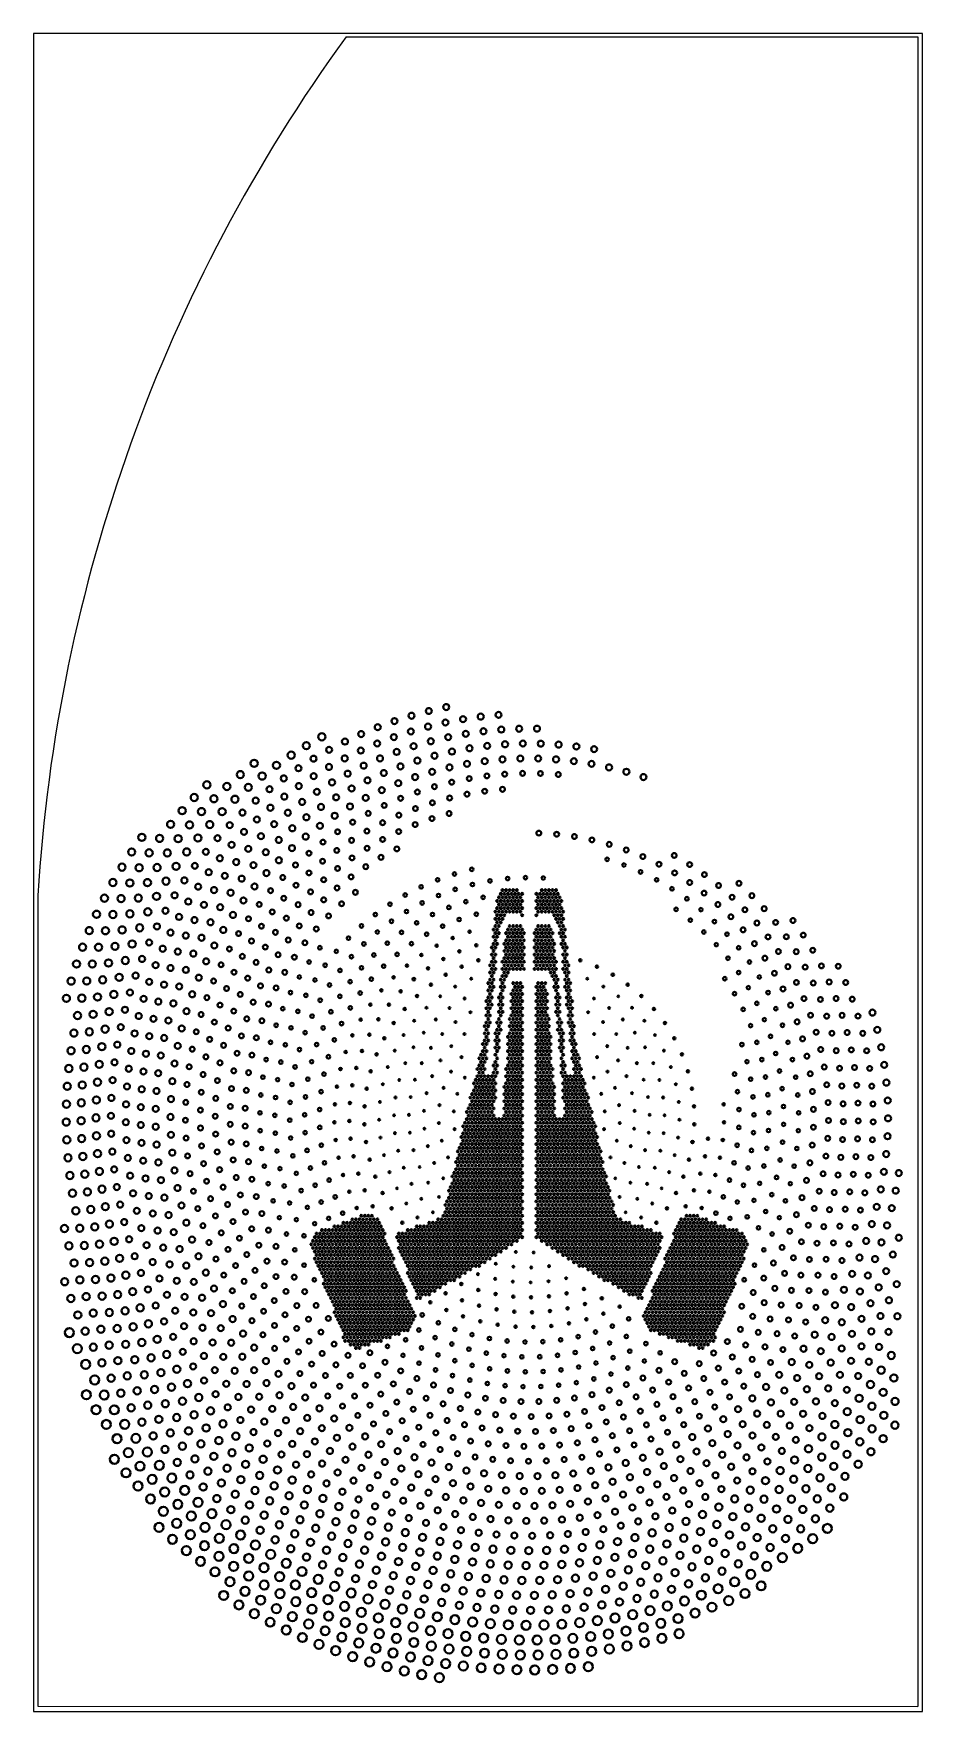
# Model space of a CAD drawing. Header units: metres. Extents: x 60.32 to 63.3, y 91.09 to 96.72.
import ezdxf

# ---------------------------------------------------------------- set-up
doc = ezdxf.new("R2010")
doc.units = ezdxf.units.M
doc.header["$MEASUREMENT"] = 0
doc.layers.add('ProfileEdges', color=7, linetype='Continuous', lineweight=40)

msp = doc.modelspace()

# ---------------------------------------------------------------- linework, layer by layer
at = {"layer": 'Defpoints'}
msp.add_line((60.3331, 91.1086), (63.2861, 91.1078), dxfattribs=at)
msp.add_lwpolyline([(60.3184, 91.0914), (63.3015, 91.0914), (63.3015, 96.7201), (60.3184, 96.7201)], close=True, dxfattribs=at)
msp.add_lwpolyline([(61.3671, 96.7086, 0.143221), (60.3331, 93.8286)], format="xyb", dxfattribs=at)
for points in [[(61.3671, 96.7086), (63.2861, 96.7086), (63.2861, 91.1078)], [(60.3331, 93.83), (60.3331, 91.1086)]]:
    msp.add_lwpolyline(points, dxfattribs=at)
at = {"layer": 'ProfileEdges'}
for centre, radius in [((61.6449, 94.4475), 0.01), ((61.7034, 94.4607), 0.01), ((61.4734, 94.3932), 0.01), ((61.5297, 94.4137), 0.01), ((61.5869, 94.4318), 0.01), ((61.6424, 94.3952), 0.01), ((61.7008, 94.409), 0.01), ((61.7597, 94.4202), 0.01), ((61.8191, 94.4287), 0.01), ((61.8788, 94.4346), 0.01), ((61.888, 94.3852), 0.01), ((61.9479, 94.3881), 0.01), ((62.0079, 94.3883), 0.01), ((61.2339, 94.3313), 0.012), ((61.2859, 94.3611), 0.012), ((61.3635, 94.345), 0.01), ((61.4179, 94.3703), 0.01), ((61.4716, 94.3386), 0.01), ((61.5277, 94.36), 0.01), ((61.5846, 94.3789), 0.01), ((61.5939, 94.3294), 0.01), ((61.6515, 94.346), 0.01), ((61.7099, 94.3598), 0.01), ((61.7689, 94.371), 0.01), ((61.8283, 94.3795), 0.01), ((61.8409, 94.3306), 0.01), ((61.9007, 94.3359), 0.01), ((61.9606, 94.3384), 0.01), ((62.0206, 94.338), 0.01), ((62.0805, 94.3347), 0.01), ((62.1402, 94.3286), 0.01), ((61.0589, 94.2719), 0.012), ((61.1831, 94.2993), 0.012), ((61.2582, 94.2876), 0.01), ((61.3102, 94.3174), 0.01), ((61.3626, 94.2885), 0.01), ((61.4166, 94.3148), 0.01), ((61.4811, 94.2885), 0.01), ((61.537, 94.3103), 0.01), ((61.6065, 94.281), 0.01), ((61.6641, 94.2976), 0.01), ((61.7225, 94.3114), 0.01), ((61.7815, 94.3224), 0.01), ((61.8324, 94.2792), 0.01), ((61.8921, 94.2852), 0.01), ((61.952, 94.2882), 0.01), ((62.012, 94.2882), 0.01), ((62.0719, 94.2852), 0.01), ((62.1316, 94.2792), 0.01), ((62.1995, 94.3196), 0.01), ((61.0123, 94.2341), 0.012), ((61.0857, 94.2293), 0.012), ((61.1336, 94.2653), 0.012), ((61.1581, 94.2214), 0.01), ((61.2075, 94.2555), 0.01), ((61.2585, 94.229), 0.01), ((61.3099, 94.2599), 0.01), ((61.3726, 94.2373), 0.01), ((61.4263, 94.2642), 0.01), ((61.4939, 94.2396), 0.01), ((61.5497, 94.2617), 0.01), ((61.5988, 94.2259), 0.01), ((61.6561, 94.2436), 0.01), ((61.7143, 94.2584), 0.01), ((61.7731, 94.2703), 0.01), ((61.7805, 94.2208), 0.008), ((61.8398, 94.2298), 0.008), ((61.8996, 94.2356), 0.008), ((61.9595, 94.2383), 0.008), ((62.0195, 94.238), 0.008), ((62.0794, 94.2345), 0.008), ((62.191, 94.2703), 0.01), ((62.2498, 94.2584), 0.01), ((62.3079, 94.2437), 0.01), ((62.3652, 94.226), 0.01), ((60.8578, 94.1573), 0.012), ((60.9001, 94.1999), 0.012), ((60.9672, 94.1945), 0.012), ((61.0392, 94.1914), 0.012), ((61.1103, 94.1851), 0.01), ((61.16, 94.1604), 0.01), ((61.2085, 94.1958), 0.01), ((61.2692, 94.1765), 0.01), ((61.3202, 94.2081), 0.01), ((61.3858, 94.1877), 0.01), ((61.4392, 94.2149), 0.01), ((61.4871, 94.1821), 0.01), ((61.5424, 94.2054), 0.01), ((61.6065, 94.1757), 0.008), ((61.6637, 94.1938), 0.008), ((61.7217, 94.2088), 0.008), ((61.7732, 94.1686), 0.008), ((61.8324, 94.1784), 0.008), ((61.8921, 94.1849), 0.008), ((60.8172, 94.1131), 0.012), ((60.882, 94.1101), 0.012), ((60.9238, 94.1532), 0.012), ((60.9512, 94.1099), 0.012), ((60.9943, 94.1515), 0.012), ((61.0196, 94.1067), 0.01), ((61.0641, 94.1469), 0.01), ((61.1132, 94.123), 0.01), ((61.1719, 94.1063), 0.01), ((61.2198, 94.1425), 0.01), ((61.2831, 94.1257), 0.01), ((61.3337, 94.1579), 0.01), ((61.3804, 94.1274), 0.01), ((61.4331, 94.1561), 0.01), ((61.4952, 94.1308), 0.008), ((61.5503, 94.1547), 0.008), ((61.6, 94.1203), 0.008), ((61.6569, 94.1396), 0.008), ((61.7147, 94.1557), 0.008), ((60.7784, 94.0674), 0.012), ((60.842, 94.0654), 0.012), ((60.9097, 94.0665), 0.012), ((60.9768, 94.0646), 0.01), ((61.068, 94.0835), 0.01), ((61.1258, 94.068), 0.01), ((61.1868, 94.0541), 0.01), ((61.2341, 94.091), 0.01), ((61.2796, 94.0624), 0.01), ((61.3292, 94.0961), 0.01), ((61.3893, 94.0746), 0.008), ((61.4415, 94.1041), 0.008), ((61.4899, 94.0728), 0.008), ((61.5443, 94.0981), 0.008), ((61.599, 94.0665), 0.008), ((61.6555, 94.0867), 0.008), ((61.713, 94.1036), 0.008), ((60.6818, 94.0237), 0.012), ((60.7414, 94.0202), 0.012), ((60.8038, 94.0192), 0.012), ((60.8701, 94.0214), 0.012), ((60.9358, 94.0208), 0.01), ((60.9832, 93.9986), 0.01), ((61.0247, 94.042), 0.01), ((61.0815, 94.0276), 0.01), ((61.1414, 94.015), 0.01), ((61.2318, 94.0262), 0.01), ((61.2897, 94.0077), 0.008), ((61.3386, 94.0425), 0.008), ((61.3856, 94.0136), 0.008), ((61.437, 94.0446), 0.008), ((61.4899, 94.0166), 0.008), ((61.5438, 94.0431), 0.008), ((62.0141, 94.038), 0.008), ((62.0739, 94.0341), 0.008), ((62.1334, 94.0265), 0.008), ((62.1923, 94.0151), 0.008), ((62.2504, 94.0001), 0.008), ((60.6476, 93.9744), 0.012), ((60.7062, 93.9716), 0.012), ((60.7674, 93.9714), 0.012), ((60.8324, 93.9747), 0.012), ((60.8968, 93.9752), 0.01), ((60.9437, 93.9535), 0.01), ((60.9986, 93.9408), 0.01), ((61.039, 93.9851), 0.01), ((61.0978, 93.9737), 0.01), ((61.1418, 93.9468), 0.01), ((61.1858, 93.9876), 0.01), ((61.2427, 93.9705), 0.008), ((61.2884, 93.9434), 0.008), ((61.3361, 93.9798), 0.008), ((61.3872, 93.9546), 0.008), ((61.4377, 93.9871), 0.008), ((61.4846, 93.9566), 0.008), ((61.5375, 93.9848), 0.008), ((62.2433, 93.95), 0.006), ((62.3074, 93.9814), 0.008), ((62.3631, 93.9592), 0.008), ((62.4685, 93.9629), 0.008), ((60.6153, 93.9239), 0.012), ((60.6729, 93.9217), 0.012), ((60.733, 93.9223), 0.012), ((60.763, 93.8769), 0.012), ((60.7967, 93.9265), 0.012), ((60.8247, 93.8793), 0.01), ((60.8597, 93.9281), 0.01), ((60.9062, 93.9066), 0.01), ((60.9603, 93.8946), 0.01), ((61.0169, 93.8851), 0.01), ((61.0563, 93.9304), 0.01), ((61.0999, 93.9039), 0.01), ((61.1547, 93.889), 0.008), ((61.1976, 93.9309), 0.008), ((61.2427, 93.9044), 0.008), ((61.2922, 93.8814), 0.008), ((61.3387, 93.9194), 0.008), ((61.3841, 93.8911), 0.008), ((61.4334, 93.9253), 0.008), ((61.7311, 93.9008), 0.006), ((61.789, 93.9164), 0.006), ((61.9095, 93.8853), 0.006), ((61.9694, 93.8885), 0.006), ((62.0294, 93.8872), 0.006), ((62.3001, 93.9308), 0.006), ((62.3556, 93.9078), 0.006), ((62.4173, 93.9335), 0.008), ((62.4698, 93.9045), 0.008), ((62.5201, 93.9323), 0.008), ((62.5697, 93.8987), 0.008), ((60.5564, 93.8194), 0.012), ((60.5848, 93.8722), 0.012), ((60.6416, 93.8706), 0.012), ((60.6702, 93.82), 0.012), ((60.7006, 93.8718), 0.012), ((60.7313, 93.8259), 0.012), ((60.7918, 93.8292), 0.01), ((60.8709, 93.8582), 0.01), ((60.9241, 93.8468), 0.01), ((60.9797, 93.838), 0.01), ((61.0602, 93.8589), 0.01), ((61.114, 93.8449), 0.008), ((61.1993, 93.863), 0.008), ((61.248, 93.8409), 0.008), ((61.337, 93.8539), 0.008), ((61.3985, 93.8392), 0.008), ((61.5658, 93.8302), 0.006), ((61.6192, 93.8576), 0.006), ((61.6744, 93.8812), 0.006), ((61.6773, 93.8285), 0.006), ((61.7336, 93.8492), 0.006), ((61.7913, 93.8656), 0.006), ((61.85, 93.8776), 0.006), ((61.8863, 93.8343), 0.003), ((61.8923, 93.8463), 0.003), ((61.8983, 93.8343), 0.003), ((61.9043, 93.8463), 0.003), ((61.9103, 93.8343), 0.003), ((61.9163, 93.8463), 0.003), ((61.9223, 93.8343), 0.003), ((61.9283, 93.8463), 0.003), ((61.9343, 93.8343), 0.003), ((61.9403, 93.8463), 0.003), ((61.9463, 93.8343), 0.003), ((61.9583, 93.8343), 0.003), ((62.0059, 93.8343), 0.003), ((62.0179, 93.8343), 0.003), ((62.0239, 93.8463), 0.003), ((62.0299, 93.8343), 0.003), ((62.0359, 93.8463), 0.003), ((62.0419, 93.8343), 0.003), ((62.0479, 93.8463), 0.003), ((62.0539, 93.8343), 0.003), ((62.0599, 93.8463), 0.003), ((62.0659, 93.8343), 0.003), ((62.0719, 93.8463), 0.003), ((62.0779, 93.8343), 0.003), ((62.4093, 93.8813), 0.006), ((62.4612, 93.8512), 0.006), ((62.5204, 93.8722), 0.008), ((62.5688, 93.8368), 0.008), ((62.6173, 93.8621), 0.008), ((62.6857, 93.8694), 0.008), ((62.7292, 93.8281), 0.008), ((60.5299, 93.7656), 0.012), ((60.5849, 93.7648), 0.012), ((60.6122, 93.8182), 0.012), ((60.6419, 93.7671), 0.012), ((60.7018, 93.7737), 0.012), ((60.7611, 93.7776), 0.01), ((60.8377, 93.8082), 0.01), ((60.8902, 93.7973), 0.01), ((60.9448, 93.7892), 0.01), ((61.0228, 93.812), 0.01), ((61.0757, 93.7987), 0.008), ((61.1195, 93.7735), 0.008), ((61.1582, 93.8194), 0.008), ((61.2062, 93.7979), 0.008), ((61.2499, 93.7715), 0.008), ((61.2922, 93.814), 0.008), ((61.3522, 93.801), 0.008), ((61.5145, 93.7992), 0.006), ((61.57, 93.7749), 0.006), ((61.6226, 93.8037), 0.006), ((61.7123, 93.7886), 0.006), ((61.7691, 93.8079), 0.006), ((61.8273, 93.8225), 0.006), ((61.8683, 93.7743), 0.003), ((61.8743, 93.8103), 0.003), ((61.8743, 93.7863), 0.003), ((61.8803, 93.8223), 0.003), ((61.8803, 93.7983), 0.003), ((61.8803, 93.7743), 0.003), ((61.8863, 93.8103), 0.003), ((61.8863, 93.7863), 0.003), ((61.8923, 93.8223), 0.003), ((61.8923, 93.7983), 0.003), ((61.8923, 93.7743), 0.003), ((61.8983, 93.8103), 0.003), ((61.8983, 93.7863), 0.003), ((61.9043, 93.8223), 0.003), ((61.9043, 93.7983), 0.003), ((61.9043, 93.7743), 0.003), ((61.9103, 93.8103), 0.003), ((61.9103, 93.7863), 0.003), ((61.9163, 93.8223), 0.003), ((61.9163, 93.7983), 0.003), ((61.9163, 93.7743), 0.003), ((61.9223, 93.8103), 0.003), ((61.9223, 93.7863), 0.003), ((61.9283, 93.8223), 0.003), ((61.9283, 93.7983), 0.003), ((61.9283, 93.7743), 0.003), ((61.9343, 93.8103), 0.003), ((61.9343, 93.7863), 0.003), ((61.9403, 93.8223), 0.003), ((61.9403, 93.7983), 0.003), ((61.9403, 93.7743), 0.003), ((61.9463, 93.8103), 0.003), ((61.9463, 93.7863), 0.003), ((61.9523, 93.8223), 0.003), ((61.9523, 93.7983), 0.003), ((61.9523, 93.7743), 0.003), ((61.9583, 93.8103), 0.003), ((61.9583, 93.7863), 0.003), ((62.0059, 93.8103), 0.003), ((62.0059, 93.7863), 0.003), ((62.0119, 93.8223), 0.003), ((62.0119, 93.7983), 0.003), ((62.0119, 93.7743), 0.003), ((62.0179, 93.8103), 0.003), ((62.0179, 93.7863), 0.003), ((62.0239, 93.8223), 0.003), ((62.0239, 93.7983), 0.003), ((62.0239, 93.7743), 0.003), ((62.0299, 93.8103), 0.003), ((62.0299, 93.7863), 0.003), ((62.0359, 93.8223), 0.003), ((62.0359, 93.7983), 0.003), ((62.0359, 93.7743), 0.003), ((62.0419, 93.8103), 0.003), ((62.0419, 93.7863), 0.003), ((62.0479, 93.8223), 0.003), ((62.0479, 93.7983), 0.003), ((62.0479, 93.7743), 0.003), ((62.0539, 93.8103), 0.003), ((62.0539, 93.7863), 0.003), ((62.0599, 93.8223), 0.003), ((62.0599, 93.7983), 0.003), ((62.0599, 93.7743), 0.003), ((62.0659, 93.8103), 0.003), ((62.0659, 93.7863), 0.003), ((62.0719, 93.8223), 0.003), ((62.0719, 93.7983), 0.003), ((62.0719, 93.7743), 0.003), ((62.0779, 93.8103), 0.003), ((62.0779, 93.7863), 0.003), ((62.0839, 93.8223), 0.003), ((62.0839, 93.7983), 0.003), ((62.0839, 93.7743), 0.003), ((62.0899, 93.8103), 0.003), ((62.0899, 93.7863), 0.003), ((62.0959, 93.7743), 0.003), ((62.4748, 93.7821), 0.006), ((62.511, 93.8177), 0.006), ((62.5585, 93.781), 0.006), ((62.615, 93.7984), 0.008), ((62.6626, 93.8228), 0.008), ((62.7055, 93.7808), 0.008), ((62.7703, 93.7844), 0.008), ((60.5054, 93.7108), 0.012), ((60.5597, 93.7104), 0.012), ((60.6158, 93.7131), 0.012), ((60.6745, 93.7203), 0.012), ((60.7326, 93.7248), 0.01), ((60.8068, 93.7568), 0.01), ((60.8585, 93.7463), 0.01), ((60.9123, 93.7388), 0.01), ((60.9551, 93.713), 0.01), ((60.9877, 93.7633), 0.01), ((61.0398, 93.7507), 0.008), ((61.0833, 93.7256), 0.008), ((61.1669, 93.7526), 0.008), ((61.2102, 93.7265), 0.008), ((61.2673, 93.7163), 0.008), ((61.3084, 93.76), 0.008), ((61.4191, 93.7266), 0.006), ((61.4655, 93.7646), 0.006), ((61.5197, 93.7423), 0.006), ((61.6041, 93.737), 0.006), ((61.6572, 93.765), 0.006), ((61.6912, 93.7257), 0.006), ((61.7469, 93.7481), 0.006), ((61.8042, 93.7657), 0.006), ((61.8683, 93.7503), 0.003), ((61.8683, 93.7263), 0.003), ((61.8743, 93.7623), 0.003), ((61.8743, 93.7383), 0.003), ((61.8803, 93.7503), 0.003), ((61.8803, 93.7263), 0.003), ((61.8863, 93.7623), 0.003), ((61.8863, 93.7383), 0.003), ((61.8923, 93.7503), 0.003), ((61.8983, 93.7623), 0.003), ((61.9163, 93.7263), 0.003), ((61.9283, 93.7263), 0.003), ((61.9403, 93.7263), 0.003), ((61.9523, 93.7263), 0.003), ((61.9583, 93.7623), 0.003), ((62.0059, 93.7623), 0.003), ((62.0119, 93.7263), 0.003), ((62.0239, 93.7263), 0.003), ((62.0359, 93.7263), 0.003), ((62.0479, 93.7263), 0.003), ((62.0659, 93.7623), 0.003), ((62.0719, 93.7503), 0.003), ((62.0779, 93.7623), 0.003), ((62.0779, 93.7383), 0.003), ((62.0839, 93.7503), 0.003), ((62.0839, 93.7263), 0.003), ((62.0899, 93.7623), 0.003), ((62.0899, 93.7383), 0.003), ((62.0959, 93.7503), 0.003), ((62.0959, 93.7263), 0.003), ((62.5226, 93.7458), 0.006), ((62.6034, 93.7412), 0.006), ((62.6586, 93.7573), 0.008), ((62.6995, 93.7134), 0.008), ((62.7458, 93.7364), 0.008), ((62.8088, 93.7384), 0.008), ((62.8669, 93.7448), 0.008), ((60.483, 93.6551), 0.012), ((60.5366, 93.655), 0.012), ((60.5918, 93.6581), 0.012), ((60.6494, 93.6658), 0.012), ((60.7064, 93.6709), 0.01), ((60.7781, 93.704), 0.01), ((60.8293, 93.694), 0.01), ((60.8823, 93.6869), 0.01), ((60.9251, 93.661), 0.01), ((61.0064, 93.7008), 0.008), ((61.0498, 93.6759), 0.008), ((61.0962, 93.6556), 0.008), ((61.1302, 93.7051), 0.008), ((61.1732, 93.6793), 0.008), ((61.229, 93.6701), 0.008), ((61.3754, 93.6855), 0.006), ((61.427, 93.6662), 0.006), ((61.4719, 93.706), 0.006), ((61.5055, 93.6688), 0.006), ((61.5535, 93.7049), 0.006), ((61.5867, 93.667), 0.006), ((61.6377, 93.6986), 0.006), ((61.6714, 93.66), 0.004), ((61.7254, 93.6861), 0.004), ((61.7816, 93.7071), 0.004), ((61.8041, 93.6617), 0.004), ((61.8623, 93.7143), 0.003), ((61.8623, 93.6903), 0.003), ((61.8623, 93.6663), 0.003), ((61.8683, 93.7023), 0.003), ((61.8683, 93.6783), 0.003), ((61.8743, 93.7143), 0.003), ((61.8743, 93.6903), 0.003), ((61.8743, 93.6663), 0.003), ((61.8803, 93.7023), 0.003), ((61.8983, 93.6663), 0.003), ((61.9043, 93.7023), 0.003), ((61.9043, 93.6783), 0.003), ((61.9103, 93.7143), 0.003), ((61.9103, 93.6903), 0.003), ((61.9103, 93.6663), 0.003), ((61.9163, 93.7023), 0.003), ((61.9163, 93.6783), 0.003), ((61.9223, 93.7143), 0.003), ((61.9223, 93.6903), 0.003), ((61.9223, 93.6663), 0.003), ((61.9283, 93.7023), 0.003), ((61.9283, 93.6783), 0.003), ((61.9343, 93.7143), 0.003), ((61.9343, 93.6903), 0.003), ((61.9343, 93.6663), 0.003), ((61.9403, 93.7023), 0.003), ((61.9403, 93.6783), 0.003), ((61.9463, 93.7143), 0.003), ((61.9463, 93.6903), 0.003), ((61.9463, 93.6663), 0.003), ((61.9523, 93.7023), 0.003), ((61.9523, 93.6783), 0.003), ((61.9583, 93.7143), 0.003), ((61.9583, 93.6903), 0.003), ((61.9583, 93.6663), 0.003), ((61.9643, 93.7023), 0.003), ((61.9643, 93.6783), 0.003), ((61.9999, 93.7023), 0.003), ((61.9999, 93.6783), 0.003), ((62.0059, 93.7143), 0.003), ((62.0059, 93.6903), 0.003), ((62.0059, 93.6663), 0.003), ((62.0119, 93.7023), 0.003), ((62.0119, 93.6783), 0.003), ((62.0179, 93.7143), 0.003), ((62.0179, 93.6903), 0.003), ((62.0179, 93.6663), 0.003), ((62.0239, 93.7023), 0.003), ((62.0239, 93.6783), 0.003), ((62.0299, 93.7143), 0.003), ((62.0299, 93.6903), 0.003), ((62.0299, 93.6663), 0.003), ((62.0359, 93.7023), 0.003), ((62.0359, 93.6783), 0.003), ((62.0419, 93.7143), 0.003), ((62.0419, 93.6903), 0.003), ((62.0419, 93.6663), 0.003), ((62.0479, 93.7023), 0.003), ((62.0479, 93.6783), 0.003), ((62.0539, 93.7143), 0.003), ((62.0539, 93.6903), 0.003), ((62.0539, 93.6663), 0.003), ((62.0599, 93.7023), 0.003), ((62.0599, 93.6783), 0.003), ((62.0659, 93.6663), 0.003), ((62.0839, 93.7023), 0.003), ((62.0899, 93.7143), 0.003), ((62.0899, 93.6903), 0.003), ((62.0899, 93.6663), 0.003), ((62.0959, 93.7023), 0.003), ((62.0959, 93.6783), 0.003), ((62.1019, 93.7143), 0.003), ((62.1019, 93.6903), 0.003), ((62.1019, 93.6663), 0.003), ((62.5677, 93.7062), 0.006), ((62.6099, 93.6636), 0.006), ((62.6456, 93.6986), 0.006), ((62.7376, 93.6671), 0.008), ((62.7833, 93.6896), 0.008), ((62.8447, 93.6903), 0.008), ((62.9015, 93.6958), 0.008), ((60.4627, 93.5987), 0.012), ((60.5157, 93.5988), 0.012), ((60.57, 93.6022), 0.012), ((60.6265, 93.6103), 0.012), ((60.6825, 93.6158), 0.01), ((60.7519, 93.6501), 0.01), ((60.8025, 93.6403), 0.01), ((60.8547, 93.6336), 0.01), ((60.8977, 93.6077), 0.01), ((60.9757, 93.6492), 0.008), ((61.0191, 93.6244), 0.008), ((61.0652, 93.6043), 0.008), ((61.1391, 93.6299), 0.008), ((61.1937, 93.6216), 0.008), ((61.2432, 93.6054), 0.006), ((61.2794, 93.6532), 0.006), ((61.3347, 93.6415), 0.006), ((61.3852, 93.6232), 0.006), ((61.4606, 93.6291), 0.006), ((61.5385, 93.6312), 0.006), ((61.6199, 93.6291), 0.004), ((61.6937, 93.6152), 0.004), ((61.7477, 93.6412), 0.004), ((61.8111, 93.6115), 0.004), ((61.8563, 93.6543), 0.003), ((61.8563, 93.6303), 0.003), ((61.8563, 93.6063), 0.003), ((61.8623, 93.6423), 0.003), ((61.8623, 93.6183), 0.003), ((61.8683, 93.6543), 0.003), ((61.8683, 93.6303), 0.003), ((61.8683, 93.6063), 0.003), ((61.8923, 93.6063), 0.003), ((61.8983, 93.6423), 0.003), ((61.8983, 93.6183), 0.003), ((61.9043, 93.6543), 0.003), ((61.9043, 93.6303), 0.003), ((61.9043, 93.6063), 0.003), ((61.9103, 93.6423), 0.003), ((61.9103, 93.6183), 0.003), ((61.9163, 93.6543), 0.003), ((61.9163, 93.6303), 0.003), ((61.9163, 93.6063), 0.003), ((61.9223, 93.6423), 0.003), ((61.9223, 93.6183), 0.003), ((61.9283, 93.6543), 0.003), ((61.9283, 93.6303), 0.003), ((61.9283, 93.6063), 0.003), ((61.9343, 93.6423), 0.003), ((61.9343, 93.6183), 0.003), ((61.9403, 93.6543), 0.003), ((61.9403, 93.6303), 0.003), ((61.9403, 93.6063), 0.003), ((61.9463, 93.6423), 0.003), ((61.9463, 93.6183), 0.003), ((61.9523, 93.6543), 0.003), ((61.9523, 93.6303), 0.003), ((61.9523, 93.6063), 0.003), ((61.9583, 93.6423), 0.003), ((61.9583, 93.6183), 0.003), ((61.9643, 93.6543), 0.003), ((61.9643, 93.6303), 0.003), ((61.9643, 93.6063), 0.003), ((61.9999, 93.6543), 0.003), ((61.9999, 93.6303), 0.003), ((61.9999, 93.6063), 0.003), ((62.0059, 93.6423), 0.003), ((62.0059, 93.6183), 0.003), ((62.0119, 93.6543), 0.003), ((62.0119, 93.6303), 0.003), ((62.0119, 93.6063), 0.003), ((62.0179, 93.6423), 0.003), ((62.0179, 93.6183), 0.003), ((62.0239, 93.6543), 0.003), ((62.0239, 93.6303), 0.003), ((62.0239, 93.6063), 0.003), ((62.0299, 93.6423), 0.003), ((62.0299, 93.6183), 0.003), ((62.0359, 93.6543), 0.003), ((62.0359, 93.6303), 0.003), ((62.0359, 93.6063), 0.003), ((62.0419, 93.6423), 0.003), ((62.0419, 93.6183), 0.003), ((62.0479, 93.6543), 0.003), ((62.0479, 93.6303), 0.003), ((62.0479, 93.6063), 0.003), ((62.0539, 93.6423), 0.003), ((62.0539, 93.6183), 0.003), ((62.0599, 93.6543), 0.003), ((62.0599, 93.6303), 0.003), ((62.0599, 93.6063), 0.003), ((62.0659, 93.6423), 0.003), ((62.0659, 93.6183), 0.003), ((62.0719, 93.6063), 0.003), ((62.0959, 93.6543), 0.003), ((62.0959, 93.6303), 0.003), ((62.0959, 93.6063), 0.003), ((62.1019, 93.6423), 0.003), ((62.1019, 93.6183), 0.003), ((62.1079, 93.6543), 0.003), ((62.1079, 93.6303), 0.003), ((62.1079, 93.6063), 0.003), ((62.1531, 93.6115), 0.004), ((62.649, 93.6181), 0.006), ((62.6849, 93.6532), 0.006), ((62.721, 93.6054), 0.006), ((62.7727, 93.6184), 0.008), ((62.818, 93.6407), 0.008), ((62.8778, 93.6402), 0.008), ((62.9333, 93.6449), 0.008), ((60.4446, 93.5415), 0.012), ((60.4969, 93.5418), 0.012), ((60.5505, 93.5455), 0.012), ((60.606, 93.554), 0.012), ((60.661, 93.5598), 0.01), ((60.728, 93.595), 0.01), ((60.7782, 93.5854), 0.01), ((60.8297, 93.579), 0.01), ((60.873, 93.553), 0.01), ((60.9477, 93.5962), 0.008), ((60.9912, 93.5712), 0.008), ((61.0371, 93.5513), 0.008), ((61.1081, 93.5786), 0.008), ((61.1615, 93.571), 0.008), ((61.2103, 93.5552), 0.006), ((61.2631, 93.5453), 0.006), ((61.2972, 93.5946), 0.006), ((61.3467, 93.5772), 0.006), ((61.4189, 93.5859), 0.006), ((61.4522, 93.5481), 0.006), ((61.4936, 93.5915), 0.006), ((61.5267, 93.5539), 0.004), ((61.5716, 93.5937), 0.004), ((61.5946, 93.5479), 0.004), ((61.6425, 93.584), 0.004), ((61.7019, 93.5625), 0.004), ((61.7552, 93.5899), 0.004), ((61.7874, 93.5494), 0.003), ((61.8503, 93.5943), 0.003), ((61.8503, 93.5703), 0.003), ((61.8563, 93.5823), 0.003), ((61.8563, 93.5583), 0.003), ((61.8623, 93.5943), 0.003), ((61.8623, 93.5703), 0.003), ((61.8683, 93.5823), 0.003), ((61.8923, 93.5823), 0.003), ((61.8923, 93.5583), 0.003), ((61.8983, 93.5943), 0.003), ((61.8983, 93.5703), 0.003), ((61.9043, 93.5823), 0.003), ((61.9043, 93.5583), 0.003), ((61.9103, 93.5943), 0.003), ((61.9103, 93.5703), 0.003), ((61.9163, 93.5823), 0.003), ((61.9223, 93.5943), 0.003), ((61.9283, 93.5823), 0.003), ((61.9343, 93.5943), 0.003), ((61.9403, 93.5823), 0.003), ((61.9463, 93.5943), 0.003), ((61.9523, 93.5823), 0.003), ((61.9583, 93.5943), 0.003), ((61.9643, 93.5823), 0.003), ((61.9999, 93.5823), 0.003), ((62.0059, 93.5943), 0.003), ((62.0119, 93.5823), 0.003), ((62.0179, 93.5943), 0.003), ((62.0239, 93.5823), 0.003), ((62.0299, 93.5943), 0.003), ((62.0359, 93.5823), 0.003), ((62.0419, 93.5943), 0.003), ((62.0479, 93.5823), 0.003), ((62.0539, 93.5943), 0.003), ((62.0539, 93.5703), 0.003), ((62.0599, 93.5823), 0.003), ((62.0599, 93.5583), 0.003), ((62.0659, 93.5943), 0.003), ((62.0659, 93.5703), 0.003), ((62.0719, 93.5823), 0.003), ((62.0719, 93.5583), 0.003), ((62.0959, 93.5823), 0.003), ((62.1019, 93.5943), 0.003), ((62.1019, 93.5703), 0.003), ((62.1079, 93.5823), 0.003), ((62.1079, 93.5583), 0.003), ((62.1139, 93.5943), 0.003), ((62.1139, 93.5703), 0.003), ((62.1769, 93.5494), 0.003), ((62.2091, 93.5899), 0.004), ((62.2624, 93.5625), 0.004), ((62.6381, 93.5494), 0.006), ((62.6848, 93.57), 0.006), ((62.7539, 93.5552), 0.006), ((62.8047, 93.5677), 0.008), ((62.8498, 93.5898), 0.008), ((62.9079, 93.5884), 0.008), ((62.9624, 93.5924), 0.008), ((63.0189, 93.5913), 0.008), ((60.4286, 93.4836), 0.012), ((60.4804, 93.4841), 0.012), ((60.5333, 93.488), 0.012), ((60.5878, 93.4968), 0.012), ((60.6419, 93.503), 0.01), ((60.7067, 93.539), 0.01), ((60.7564, 93.5295), 0.01), ((60.8074, 93.5234), 0.01), ((60.851, 93.4972), 0.01), ((60.9002, 93.486), 0.008), ((60.9225, 93.5417), 0.008), ((60.9662, 93.5167), 0.008), ((61.0121, 93.4968), 0.008), ((61.0801, 93.5255), 0.008), ((61.1325, 93.5185), 0.008), ((61.1808, 93.503), 0.006), ((61.2325, 93.4937), 0.006), ((61.3118, 93.5284), 0.006), ((61.3466, 93.4903), 0.006), ((61.3809, 93.5395), 0.006), ((61.4147, 93.5013), 0.006), ((61.4856, 93.5102), 0.004), ((61.5506, 93.5071), 0.004), ((61.6057, 93.4911), 0.004), ((61.6519, 93.5294), 0.004), ((61.7335, 93.523), 0.003), ((61.8443, 93.5343), 0.003), ((61.8443, 93.5103), 0.003), ((61.8503, 93.5463), 0.003), ((61.8503, 93.5223), 0.003), ((61.8503, 93.4983), 0.003), ((61.8563, 93.5343), 0.003), ((61.8563, 93.5103), 0.003), ((61.8623, 93.5463), 0.003), ((61.8623, 93.5223), 0.003), ((61.8863, 93.5463), 0.003), ((61.8863, 93.5223), 0.003), ((61.8863, 93.4983), 0.003), ((61.8923, 93.5343), 0.003), ((61.8923, 93.5103), 0.003), ((61.8983, 93.5463), 0.003), ((61.8983, 93.5223), 0.003), ((61.9223, 93.4983), 0.003), ((61.9283, 93.5343), 0.003), ((61.9283, 93.5103), 0.003), ((61.9343, 93.5223), 0.003), ((61.9343, 93.4983), 0.003), ((61.9403, 93.5343), 0.003), ((61.9403, 93.5103), 0.003), ((61.9463, 93.5223), 0.003), ((61.9463, 93.4983), 0.003), ((61.9523, 93.5343), 0.003), ((61.9523, 93.5103), 0.003), ((61.9583, 93.5223), 0.003), ((61.9583, 93.4983), 0.003), ((62.0059, 93.5223), 0.003), ((62.0059, 93.4983), 0.003), ((62.0119, 93.5343), 0.003), ((62.0119, 93.5103), 0.003), ((62.0179, 93.5223), 0.003), ((62.0179, 93.4983), 0.003), ((62.0239, 93.5343), 0.003), ((62.0239, 93.5103), 0.003), ((62.0299, 93.5223), 0.003), ((62.0299, 93.4983), 0.003), ((62.0359, 93.5343), 0.003), ((62.0359, 93.5103), 0.003), ((62.0419, 93.4983), 0.003), ((62.0659, 93.5463), 0.003), ((62.0659, 93.5223), 0.003), ((62.0719, 93.5343), 0.003), ((62.0719, 93.5103), 0.003), ((62.0779, 93.5463), 0.003), ((62.0779, 93.5223), 0.003), ((62.0779, 93.4983), 0.003), ((62.1019, 93.5463), 0.003), ((62.1019, 93.5223), 0.003), ((62.1079, 93.5343), 0.003), ((62.1079, 93.5103), 0.003), ((62.1139, 93.5463), 0.003), ((62.1139, 93.5223), 0.003), ((62.1139, 93.4983), 0.003), ((62.1199, 93.5343), 0.003), ((62.1199, 93.5103), 0.003), ((62.2307, 93.523), 0.003), ((62.3124, 93.5294), 0.004), ((62.3585, 93.4911), 0.004), ((62.671, 93.4992), 0.006), ((62.7171, 93.5194), 0.006), ((62.7834, 93.503), 0.006), ((62.8335, 93.515), 0.008), ((62.8784, 93.537), 0.008), ((62.9351, 93.5349), 0.008), ((62.9885, 93.5384), 0.008), ((63.0439, 93.5367), 0.008), ((60.4661, 93.4258), 0.012), ((60.5183, 93.4299), 0.012), ((60.572, 93.4389), 0.012), ((60.6252, 93.4453), 0.01), ((60.6878, 93.482), 0.01), ((60.7372, 93.4727), 0.01), ((60.7878, 93.4667), 0.01), ((60.8319, 93.4403), 0.01), ((60.9442, 93.4609), 0.008), ((60.9902, 93.4409), 0.008), ((61.0554, 93.4708), 0.008), ((61.1069, 93.4642), 0.008), ((61.1548, 93.4489), 0.006), ((61.2056, 93.44), 0.006), ((61.2805, 93.4772), 0.006), ((61.3164, 93.4385), 0.006), ((61.3813, 93.4515), 0.006), ((61.4487, 93.4629), 0.004), ((61.5108, 93.4623), 0.004), ((61.564, 93.448), 0.004), ((61.6371, 93.452), 0.003), ((61.6832, 93.4904), 0.003), ((61.7143, 93.4511), 0.003), ((61.7649, 93.4832), 0.003), ((61.7846, 93.437), 0.003), ((61.8383, 93.4743), 0.003), ((61.8383, 93.4503), 0.003), ((61.8443, 93.4863), 0.003), ((61.8443, 93.4623), 0.003), ((61.8443, 93.4383), 0.003), ((61.8503, 93.4743), 0.003), ((61.8503, 93.4503), 0.003), ((61.8563, 93.4863), 0.003), ((61.8563, 93.4623), 0.003), ((61.8803, 93.4863), 0.003), ((61.8803, 93.4623), 0.003), ((61.8803, 93.4383), 0.003), ((61.8863, 93.4743), 0.003), ((61.8863, 93.4503), 0.003), ((61.8923, 93.4863), 0.003), ((61.8923, 93.4623), 0.003), ((61.8923, 93.4383), 0.003), ((61.9223, 93.4743), 0.003), ((61.9223, 93.4503), 0.003), ((61.9283, 93.4863), 0.003), ((61.9283, 93.4623), 0.003), ((61.9283, 93.4383), 0.003), ((61.9343, 93.4743), 0.003), ((61.9343, 93.4503), 0.003), ((61.9403, 93.4863), 0.003), ((61.9403, 93.4623), 0.003), ((61.9403, 93.4383), 0.003), ((61.9463, 93.4743), 0.003), ((61.9463, 93.4503), 0.003), ((61.9523, 93.4863), 0.003), ((61.9523, 93.4623), 0.003), ((61.9523, 93.4383), 0.003), ((61.9583, 93.4743), 0.003), ((61.9583, 93.4503), 0.003), ((62.0059, 93.4743), 0.003), ((62.0059, 93.4503), 0.003), ((62.0119, 93.4863), 0.003), ((62.0119, 93.4623), 0.003), ((62.0119, 93.4383), 0.003), ((62.0179, 93.4743), 0.003), ((62.0179, 93.4503), 0.003), ((62.0239, 93.4863), 0.003), ((62.0239, 93.4623), 0.003), ((62.0239, 93.4383), 0.003), ((62.0299, 93.4743), 0.003), ((62.0299, 93.4503), 0.003), ((62.0359, 93.4863), 0.003), ((62.0359, 93.4623), 0.003), ((62.0359, 93.4383), 0.003), ((62.0419, 93.4743), 0.003), ((62.0419, 93.4503), 0.003), ((62.0719, 93.4863), 0.003), ((62.0719, 93.4623), 0.003), ((62.0719, 93.4383), 0.003), ((62.0779, 93.4743), 0.003), ((62.0779, 93.4503), 0.003), ((62.0839, 93.4863), 0.003), ((62.0839, 93.4623), 0.003), ((62.0839, 93.4383), 0.003), ((62.1079, 93.4863), 0.003), ((62.1079, 93.4623), 0.003), ((62.1139, 93.4743), 0.003), ((62.1139, 93.4503), 0.003), ((62.1199, 93.4863), 0.003), ((62.1199, 93.4623), 0.003), ((62.1199, 93.4383), 0.003), ((62.1259, 93.4743), 0.003), ((62.1259, 93.4503), 0.003), ((62.1797, 93.437), 0.003), ((62.1993, 93.4832), 0.003), ((62.25, 93.4511), 0.003), ((62.281, 93.4904), 0.003), ((62.3271, 93.452), 0.003), ((62.4003, 93.448), 0.004), ((62.7, 93.4467), 0.006), ((62.7458, 93.4668), 0.006), ((62.8094, 93.4489), 0.006), ((62.8589, 93.4607), 0.008), ((62.9038, 93.4827), 0.008), ((62.9592, 93.4799), 0.008), ((63.0117, 93.4831), 0.008), ((63.0659, 93.4809), 0.008), ((63.1337, 93.4358), 0.01), ((60.5057, 93.3713), 0.012), ((60.5586, 93.3804), 0.012), ((60.6111, 93.387), 0.01), ((60.6714, 93.4243), 0.01), ((60.7207, 93.415), 0.01), ((60.7709, 93.4091), 0.01), ((60.8156, 93.3826), 0.01), ((60.8808, 93.4293), 0.008), ((60.9253, 93.4039), 0.008), ((60.9715, 93.3839), 0.008), ((61.034, 93.4148), 0.008), ((61.0848, 93.4085), 0.008), ((61.1325, 93.3933), 0.006), ((61.1826, 93.3847), 0.006), ((61.2532, 93.4238), 0.006), ((61.2903, 93.3845), 0.006), ((61.3522, 93.399), 0.006), ((61.4163, 93.4125), 0.004), ((61.4756, 93.4136), 0.004), ((61.5271, 93.4007), 0.004), ((61.5959, 93.4084), 0.003), ((61.6683, 93.4126), 0.003), ((61.7346, 93.4039), 0.003), ((61.8323, 93.3903), 0.003), ((61.8383, 93.4263), 0.003), ((61.8383, 93.4023), 0.003), ((61.8383, 93.3783), 0.003), ((61.8443, 93.4143), 0.003), ((61.8443, 93.3903), 0.003), ((61.8503, 93.4263), 0.003), ((61.8503, 93.4023), 0.003), ((61.8743, 93.4023), 0.003), ((61.8743, 93.3783), 0.003), ((61.8803, 93.4143), 0.003), ((61.8803, 93.3903), 0.003), ((61.8863, 93.4263), 0.003), ((61.8863, 93.4023), 0.003), ((61.8863, 93.3783), 0.003), ((61.9163, 93.4143), 0.003), ((61.9163, 93.3903), 0.003), ((61.9223, 93.4263), 0.003), ((61.9223, 93.4023), 0.003), ((61.9223, 93.3783), 0.003), ((61.9283, 93.4143), 0.003), ((61.9283, 93.3903), 0.003), ((61.9343, 93.4263), 0.003), ((61.9343, 93.4023), 0.003), ((61.9343, 93.3783), 0.003), ((61.9403, 93.4143), 0.003), ((61.9403, 93.3903), 0.003), ((61.9463, 93.4263), 0.003), ((61.9463, 93.4023), 0.003), ((61.9463, 93.3783), 0.003), ((61.9523, 93.4143), 0.003), ((61.9523, 93.3903), 0.003), ((61.9583, 93.4263), 0.003), ((61.9583, 93.4023), 0.003), ((61.9583, 93.3783), 0.003), ((62.0059, 93.4263), 0.003), ((62.0059, 93.4023), 0.003), ((62.0059, 93.3783), 0.003), ((62.0119, 93.4143), 0.003), ((62.0119, 93.3903), 0.003), ((62.0179, 93.4263), 0.003), ((62.0179, 93.4023), 0.003), ((62.0179, 93.3783), 0.003), ((62.0239, 93.4143), 0.003), ((62.0239, 93.3903), 0.003), ((62.0299, 93.4263), 0.003), ((62.0299, 93.4023), 0.003), ((62.0299, 93.3783), 0.003), ((62.0359, 93.4143), 0.003), ((62.0359, 93.3903), 0.003), ((62.0419, 93.4263), 0.003), ((62.0419, 93.4023), 0.003), ((62.0419, 93.3783), 0.003), ((62.0479, 93.4143), 0.003), ((62.0479, 93.3903), 0.003), ((62.0779, 93.4263), 0.003), ((62.0779, 93.4023), 0.003), ((62.0779, 93.3783), 0.003), ((62.0839, 93.4143), 0.003), ((62.0839, 93.3903), 0.003), ((62.0899, 93.4023), 0.003), ((62.0899, 93.3783), 0.003), ((62.1139, 93.4263), 0.003), ((62.1139, 93.4023), 0.003), ((62.1199, 93.4143), 0.003), ((62.1199, 93.3903), 0.003), ((62.1259, 93.4263), 0.003), ((62.1259, 93.4023), 0.003), ((62.1259, 93.3783), 0.003), ((62.1319, 93.3903), 0.003), ((62.2297, 93.4039), 0.003), ((62.2959, 93.4126), 0.003), ((62.3683, 93.4084), 0.003), ((62.4371, 93.4007), 0.004), ((62.725, 93.3921), 0.006), ((62.7708, 93.4122), 0.006), ((62.8318, 93.3933), 0.006), ((62.8808, 93.4048), 0.008), ((62.9259, 93.4269), 0.008), ((62.9801, 93.4237), 0.008), ((63.0318, 93.4266), 0.008), ((63.0851, 93.4241), 0.008), ((63.1498, 93.378), 0.01), ((60.454, 93.3671), 0.012), ((60.5476, 93.3215), 0.012), ((60.5994, 93.3282), 0.01), ((60.6577, 93.3659), 0.01), ((60.7068, 93.3566), 0.01), ((60.7567, 93.3508), 0.01), ((60.8022, 93.3241), 0.01), ((60.8644, 93.3716), 0.008), ((60.9095, 93.3461), 0.008), ((60.9561, 93.3259), 0.008), ((61.016, 93.3576), 0.008), ((61.0662, 93.3514), 0.008), ((61.1139, 93.3362), 0.006), ((61.1635, 93.3278), 0.006), ((61.2299, 93.3685), 0.006), ((61.2687, 93.3285), 0.006), ((61.3278, 93.3442), 0.006), ((61.3886, 93.3592), 0.004), ((61.4455, 93.3618), 0.004), ((61.4956, 93.3496), 0.004), ((61.5602, 93.3603), 0.003), ((61.6278, 93.3684), 0.003), ((61.6901, 93.3637), 0.003), ((61.7205, 93.323), 0.003), ((61.7645, 93.3637), 0.003), ((61.8263, 93.3303), 0.003), ((61.8323, 93.3663), 0.003), ((61.8323, 93.3423), 0.003), ((61.8383, 93.3543), 0.003), ((61.8383, 93.3303), 0.003), ((61.8443, 93.3663), 0.003), ((61.8443, 93.3423), 0.003), ((61.8683, 93.3663), 0.003), ((61.8683, 93.3423), 0.003), ((61.8743, 93.3543), 0.003), ((61.8743, 93.3303), 0.003), ((61.8803, 93.3663), 0.003), ((61.8803, 93.3423), 0.003), ((61.9103, 93.3543), 0.003), ((61.9103, 93.3303), 0.003), ((61.9163, 93.3663), 0.003), ((61.9163, 93.3423), 0.003), ((61.9223, 93.3543), 0.003), ((61.9223, 93.3303), 0.003), ((61.9283, 93.3663), 0.003), ((61.9283, 93.3423), 0.003), ((61.9343, 93.3543), 0.003), ((61.9343, 93.3303), 0.003), ((61.9403, 93.3663), 0.003), ((61.9403, 93.3423), 0.003), ((61.9463, 93.3543), 0.003), ((61.9463, 93.3303), 0.003), ((61.9523, 93.3663), 0.003), ((61.9523, 93.3423), 0.003), ((61.9583, 93.3543), 0.003), ((61.9583, 93.3303), 0.003), ((62.0059, 93.3543), 0.003), ((62.0059, 93.3303), 0.003), ((62.0119, 93.3663), 0.003), ((62.0119, 93.3423), 0.003), ((62.0179, 93.3543), 0.003), ((62.0179, 93.3303), 0.003), ((62.0239, 93.3663), 0.003), ((62.0239, 93.3423), 0.003), ((62.0299, 93.3543), 0.003), ((62.0299, 93.3303), 0.003), ((62.0359, 93.3663), 0.003), ((62.0359, 93.3423), 0.003), ((62.0419, 93.3543), 0.003), ((62.0419, 93.3303), 0.003), ((62.0479, 93.3663), 0.003), ((62.0479, 93.3423), 0.003), ((62.0539, 93.3543), 0.003), ((62.0539, 93.3303), 0.003), ((62.0839, 93.3663), 0.003), ((62.0839, 93.3423), 0.003), ((62.0899, 93.3543), 0.003), ((62.0899, 93.3303), 0.003), ((62.0959, 93.3663), 0.003), ((62.0959, 93.3423), 0.003), ((62.1199, 93.3663), 0.003), ((62.1199, 93.3423), 0.003), ((62.1259, 93.3543), 0.003), ((62.1259, 93.3303), 0.003), ((62.1319, 93.3663), 0.003), ((62.1319, 93.3423), 0.003), ((62.1379, 93.3303), 0.003), ((62.1998, 93.3637), 0.003), ((62.2438, 93.323), 0.003), ((62.2742, 93.3637), 0.003), ((62.3364, 93.3684), 0.003), ((62.404, 93.3603), 0.003), ((62.4686, 93.3496), 0.004), ((62.6956, 93.3285), 0.006), ((62.7458, 93.3359), 0.006), ((62.7918, 93.3561), 0.006), ((62.8504, 93.3362), 0.006), ((62.8991, 93.3477), 0.008), ((62.9447, 93.37), 0.008), ((62.9977, 93.3664), 0.008), ((63.0488, 93.369), 0.008), ((63.1012, 93.3663), 0.008), ((63.163, 93.3195), 0.01), ((60.4443, 93.3079), 0.012), ((60.4955, 93.3122), 0.012), ((60.539, 93.2621), 0.012), ((60.5903, 93.2689), 0.01), ((60.6465, 93.307), 0.01), ((60.6957, 93.2977), 0.01), ((60.7454, 93.2919), 0.01), ((60.7917, 93.265), 0.01), ((60.851, 93.3131), 0.008), ((60.8969, 93.2874), 0.008), ((60.9441, 93.2672), 0.008), ((61.0014, 93.2994), 0.008), ((61.0513, 93.2933), 0.008), ((61.0991, 93.2781), 0.006), ((61.1484, 93.2697), 0.006), ((61.2109, 93.3117), 0.006), ((61.2516, 93.271), 0.006), ((61.308, 93.2876), 0.006), ((61.3659, 93.3037), 0.004), ((61.4207, 93.3072), 0.004), ((61.4698, 93.2955), 0.004), ((61.5305, 93.3082), 0.003), ((61.566, 93.266), 0.003), ((61.5935, 93.3193), 0.003), ((61.6212, 93.266), 0.003), ((61.652, 93.3174), 0.003), ((61.684, 93.2755), 0.003), ((61.7547, 93.2863), 0.003), ((61.8143, 93.2823), 0.003), ((61.8203, 93.2943), 0.003), ((61.8203, 93.2703), 0.003), ((61.8263, 93.3063), 0.003), ((61.8263, 93.2823), 0.003), ((61.8323, 93.3183), 0.003), ((61.8323, 93.2943), 0.003), ((61.8323, 93.2703), 0.003), ((61.8383, 93.3063), 0.003), ((61.8383, 93.2823), 0.003), ((61.8683, 93.3183), 0.003), ((61.8683, 93.2943), 0.003), ((61.8683, 93.2703), 0.003), ((61.8743, 93.3063), 0.003), ((61.8743, 93.2823), 0.003), ((61.8803, 93.3183), 0.003), ((61.9103, 93.3063), 0.003), ((61.9103, 93.2823), 0.003), ((61.9163, 93.3183), 0.003), ((61.9163, 93.2943), 0.003), ((61.9163, 93.2703), 0.003), ((61.9223, 93.3063), 0.003), ((61.9223, 93.2823), 0.003), ((61.9283, 93.3183), 0.003), ((61.9283, 93.2943), 0.003), ((61.9283, 93.2703), 0.003), ((61.9343, 93.3063), 0.003), ((61.9343, 93.2823), 0.003), ((61.9403, 93.3183), 0.003), ((61.9403, 93.2943), 0.003), ((61.9403, 93.2703), 0.003), ((61.9463, 93.3063), 0.003), ((61.9463, 93.2823), 0.003), ((61.9523, 93.3183), 0.003), ((61.9523, 93.2943), 0.003), ((61.9523, 93.2703), 0.003), ((61.9583, 93.3063), 0.003), ((61.9583, 93.2823), 0.003), ((62.0059, 93.3063), 0.003), ((62.0059, 93.2823), 0.003), ((62.0119, 93.3183), 0.003), ((62.0119, 93.2943), 0.003), ((62.0119, 93.2703), 0.003), ((62.0179, 93.3063), 0.003), ((62.0179, 93.2823), 0.003), ((62.0239, 93.3183), 0.003), ((62.0239, 93.2943), 0.003), ((62.0239, 93.2703), 0.003), ((62.0299, 93.3063), 0.003), ((62.0299, 93.2823), 0.003), ((62.0359, 93.3183), 0.003), ((62.0359, 93.2943), 0.003), ((62.0359, 93.2703), 0.003), ((62.0419, 93.3063), 0.003), ((62.0419, 93.2823), 0.003), ((62.0479, 93.3183), 0.003), ((62.0479, 93.2943), 0.003), ((62.0479, 93.2703), 0.003), ((62.0539, 93.3063), 0.003), ((62.0539, 93.2823), 0.003), ((62.0839, 93.3183), 0.003), ((62.0899, 93.3063), 0.003), ((62.0899, 93.2823), 0.003), ((62.0959, 93.3183), 0.003), ((62.0959, 93.2943), 0.003), ((62.0959, 93.2703), 0.003), ((62.1259, 93.3063), 0.003), ((62.1259, 93.2823), 0.003), ((62.1319, 93.3183), 0.003), ((62.1319, 93.2943), 0.003), ((62.1319, 93.2703), 0.003), ((62.1379, 93.3063), 0.003), ((62.1379, 93.2823), 0.003), ((62.1439, 93.2943), 0.003), ((62.1439, 93.2703), 0.003), ((62.1499, 93.2823), 0.003), ((62.2095, 93.2863), 0.003), ((62.2802, 93.2755), 0.003), ((62.3123, 93.3174), 0.003), ((62.3431, 93.266), 0.003), ((62.3707, 93.3193), 0.003), ((62.3983, 93.266), 0.003), ((62.4338, 93.3082), 0.003), ((62.4944, 93.2955), 0.004), ((62.7127, 93.271), 0.006), ((62.7624, 93.2782), 0.006), ((62.8089, 93.2985), 0.006), ((62.8652, 93.2781), 0.006), ((62.9138, 93.2896), 0.008), ((62.96, 93.312), 0.008), ((63.0121, 93.3081), 0.008), ((63.0627, 93.3107), 0.008), ((63.1143, 93.3077), 0.008), ((63.1732, 93.2604), 0.01), ((60.4368, 93.2483), 0.012), ((60.4876, 93.2527), 0.012), ((60.5329, 93.2024), 0.012), ((60.5837, 93.2092), 0.01), ((60.638, 93.2476), 0.01), ((60.6872, 93.2383), 0.01), ((60.7369, 93.2325), 0.01), ((60.7842, 93.2055), 0.01), ((60.8406, 93.254), 0.008), ((60.8875, 93.2282), 0.008), ((60.9354, 93.2078), 0.008), ((60.9903, 93.2404), 0.008), ((61.04, 93.2344), 0.008), ((61.0882, 93.2191), 0.006), ((61.1375, 93.2107), 0.006), ((61.1961, 93.2535), 0.006), ((61.239, 93.2124), 0.006), ((61.2932, 93.2295), 0.006), ((61.3485, 93.2463), 0.004), ((61.4013, 93.2504), 0.004), ((61.4501, 93.2389), 0.004), ((61.5071, 93.253), 0.003), ((61.5457, 93.2096), 0.003), ((61.5983, 93.2106), 0.003), ((61.6561, 93.2225), 0.003), ((61.7196, 93.2378), 0.003), ((61.7657, 93.2175), 0.003), ((61.8023, 93.2103), 0.003), ((61.8083, 93.2463), 0.003), ((61.8083, 93.2223), 0.003), ((61.8143, 93.2583), 0.003), ((61.8143, 93.2343), 0.003), ((61.8143, 93.2103), 0.003), ((61.8203, 93.2463), 0.003), ((61.8203, 93.2223), 0.003), ((61.8263, 93.2583), 0.003), ((61.8263, 93.2343), 0.003), ((61.8263, 93.2103), 0.003), ((61.8323, 93.2463), 0.003), ((61.8323, 93.2223), 0.003), ((61.8383, 93.2103), 0.003), ((61.8443, 93.2223), 0.003), ((61.8503, 93.2103), 0.003), ((61.8563, 93.2223), 0.003), ((61.8623, 93.2583), 0.003), ((61.8623, 93.2343), 0.003), ((61.8623, 93.2103), 0.003), ((61.8683, 93.2463), 0.003), ((61.8683, 93.2223), 0.003), ((61.8743, 93.2583), 0.003), ((61.8743, 93.2343), 0.003), ((61.9043, 93.2463), 0.003), ((61.9043, 93.2223), 0.003), ((61.9103, 93.2583), 0.003), ((61.9103, 93.2343), 0.003), ((61.9103, 93.2103), 0.003), ((61.9163, 93.2463), 0.003), ((61.9163, 93.2223), 0.003), ((61.9223, 93.2583), 0.003), ((61.9223, 93.2343), 0.003), ((61.9223, 93.2103), 0.003), ((61.9283, 93.2463), 0.003), ((61.9283, 93.2223), 0.003), ((61.9343, 93.2583), 0.003), ((61.9343, 93.2343), 0.003), ((61.9343, 93.2103), 0.003), ((61.9403, 93.2463), 0.003), ((61.9403, 93.2223), 0.003), ((61.9463, 93.2583), 0.003), ((61.9463, 93.2343), 0.003), ((61.9463, 93.2103), 0.003), ((61.9523, 93.2463), 0.003), ((61.9523, 93.2223), 0.003), ((61.9583, 93.2583), 0.003), ((61.9583, 93.2343), 0.003), ((61.9583, 93.2103), 0.003), ((62.0059, 93.2583), 0.003), ((62.0059, 93.2343), 0.003), ((62.0059, 93.2103), 0.003), ((62.0119, 93.2463), 0.003), ((62.0119, 93.2223), 0.003), ((62.0179, 93.2583), 0.003), ((62.0179, 93.2343), 0.003), ((62.0179, 93.2103), 0.003), ((62.0239, 93.2463), 0.003), ((62.0239, 93.2223), 0.003), ((62.0299, 93.2583), 0.003), ((62.0299, 93.2343), 0.003), ((62.0299, 93.2103), 0.003), ((62.0359, 93.2463), 0.003), ((62.0359, 93.2223), 0.003), ((62.0419, 93.2583), 0.003), ((62.0419, 93.2343), 0.003), ((62.0419, 93.2103), 0.003), ((62.0479, 93.2463), 0.003), ((62.0479, 93.2223), 0.003), ((62.0539, 93.2583), 0.003), ((62.0539, 93.2343), 0.003), ((62.0539, 93.2103), 0.003), ((62.0599, 93.2463), 0.003), ((62.0599, 93.2223), 0.003), ((62.0899, 93.2583), 0.003), ((62.0899, 93.2343), 0.003), ((62.0959, 93.2463), 0.003), ((62.0959, 93.2223), 0.003), ((62.1019, 93.2583), 0.003), ((62.1019, 93.2343), 0.003), ((62.1019, 93.2103), 0.003), ((62.1079, 93.2223), 0.003), ((62.1139, 93.2103), 0.003), ((62.1199, 93.2223), 0.003), ((62.1259, 93.2103), 0.003), ((62.1319, 93.2463), 0.003), ((62.1319, 93.2223), 0.003), ((62.1379, 93.2583), 0.003), ((62.1379, 93.2343), 0.003), ((62.1379, 93.2103), 0.003), ((62.1439, 93.2463), 0.003), ((62.1439, 93.2223), 0.003), ((62.1499, 93.2583), 0.003), ((62.1499, 93.2343), 0.003), ((62.1499, 93.2103), 0.003), ((62.1559, 93.2463), 0.003), ((62.1559, 93.2223), 0.003), ((62.1619, 93.2103), 0.003), ((62.1986, 93.2175), 0.003), ((62.2447, 93.2378), 0.003), ((62.3082, 93.2225), 0.003), ((62.366, 93.2106), 0.003), ((62.4186, 93.2096), 0.003), ((62.4571, 93.253), 0.003), ((62.5142, 93.2389), 0.004), ((62.671, 93.2295), 0.006), ((62.7252, 93.2124), 0.006), ((62.7747, 93.2195), 0.006), ((62.8219, 93.24), 0.006), ((62.8761, 93.2191), 0.006), ((62.9249, 93.2306), 0.008), ((62.9719, 93.2531), 0.008), ((63.0232, 93.2492), 0.008), ((63.0734, 93.2516), 0.008), ((63.1244, 93.2486), 0.008), ((60.4316, 93.1886), 0.012), ((60.482, 93.193), 0.012), ((60.5796, 93.1494), 0.01), ((60.6321, 93.1879), 0.01), ((60.6815, 93.1786), 0.01), ((60.7312, 93.1728), 0.01), ((60.8334, 93.1945), 0.008), ((60.8813, 93.1685), 0.008), ((60.93, 93.148), 0.008), ((60.9828, 93.1809), 0.008), ((61.0324, 93.1749), 0.008), ((61.0812, 93.1595), 0.006), ((61.1307, 93.1511), 0.006), ((61.1857, 93.1945), 0.006), ((61.2312, 93.1529), 0.006), ((61.2834, 93.1703), 0.006), ((61.3363, 93.1876), 0.004), ((61.3878, 93.192), 0.004), ((61.4365, 93.1805), 0.004), ((61.4905, 93.1954), 0.003), ((61.6375, 93.1655), 0.003), ((61.6946, 93.1834), 0.003), ((61.7406, 93.1632), 0.003), ((61.7903, 93.1623), 0.003), ((61.7963, 93.1983), 0.003), ((61.7963, 93.1743), 0.003), ((61.8023, 93.1863), 0.003), ((61.8023, 93.1623), 0.003), ((61.8083, 93.1983), 0.003), ((61.8083, 93.1743), 0.003), ((61.8143, 93.1863), 0.003), ((61.8143, 93.1623), 0.003), ((61.8203, 93.1983), 0.003), ((61.8203, 93.1743), 0.003), ((61.8263, 93.1863), 0.003), ((61.8263, 93.1623), 0.003), ((61.8323, 93.1983), 0.003), ((61.8323, 93.1743), 0.003), ((61.8383, 93.1863), 0.003), ((61.8383, 93.1623), 0.003), ((61.8443, 93.1983), 0.003), ((61.8443, 93.1743), 0.003), ((61.8503, 93.1863), 0.003), ((61.8503, 93.1623), 0.003), ((61.8563, 93.1983), 0.003), ((61.8563, 93.1743), 0.003), ((61.8623, 93.1863), 0.003), ((61.8623, 93.1623), 0.003), ((61.8683, 93.1983), 0.003), ((61.8683, 93.1743), 0.003), ((61.8983, 93.1863), 0.003), ((61.8983, 93.1623), 0.003), ((61.9043, 93.1983), 0.003), ((61.9043, 93.1743), 0.003), ((61.9103, 93.1863), 0.003), ((61.9103, 93.1623), 0.003), ((61.9163, 93.1983), 0.003), ((61.9163, 93.1743), 0.003), ((61.9223, 93.1863), 0.003), ((61.9223, 93.1623), 0.003), ((61.9283, 93.1983), 0.003), ((61.9283, 93.1743), 0.003), ((61.9343, 93.1863), 0.003), ((61.9343, 93.1623), 0.003), ((61.9403, 93.1983), 0.003), ((61.9403, 93.1743), 0.003), ((61.9463, 93.1863), 0.003), ((61.9463, 93.1623), 0.003), ((61.9523, 93.1983), 0.003), ((61.9523, 93.1743), 0.003), ((61.9583, 93.1863), 0.003), ((61.9583, 93.1623), 0.003), ((62.0059, 93.1863), 0.003), ((62.0059, 93.1623), 0.003), ((62.0119, 93.1983), 0.003), ((62.0119, 93.1743), 0.003), ((62.0179, 93.1863), 0.003), ((62.0179, 93.1623), 0.003), ((62.0239, 93.1983), 0.003), ((62.0239, 93.1743), 0.003), ((62.0299, 93.1863), 0.003), ((62.0299, 93.1623), 0.003), ((62.0359, 93.1983), 0.003), ((62.0359, 93.1743), 0.003), ((62.0419, 93.1863), 0.003), ((62.0419, 93.1623), 0.003), ((62.0479, 93.1983), 0.003), ((62.0479, 93.1743), 0.003), ((62.0539, 93.1863), 0.003), ((62.0539, 93.1623), 0.003), ((62.0599, 93.1983), 0.003), ((62.0599, 93.1743), 0.003), ((62.0659, 93.1863), 0.003), ((62.0659, 93.1623), 0.003), ((62.0959, 93.1983), 0.003), ((62.0959, 93.1743), 0.003), ((62.1019, 93.1863), 0.003), ((62.1019, 93.1623), 0.003), ((62.1079, 93.1983), 0.003), ((62.1079, 93.1743), 0.003), ((62.1139, 93.1863), 0.003), ((62.1139, 93.1623), 0.003), ((62.1199, 93.1983), 0.003), ((62.1199, 93.1743), 0.003), ((62.1259, 93.1863), 0.003), ((62.1259, 93.1623), 0.003), ((62.1319, 93.1983), 0.003), ((62.1319, 93.1743), 0.003), ((62.1379, 93.1863), 0.003), ((62.1379, 93.1623), 0.003), ((62.1439, 93.1983), 0.003), ((62.1439, 93.1743), 0.003), ((62.1499, 93.1863), 0.003), ((62.1499, 93.1623), 0.003), ((62.1559, 93.1983), 0.003), ((62.1559, 93.1743), 0.003), ((62.1619, 93.1863), 0.003), ((62.1619, 93.1623), 0.003), ((62.1679, 93.1983), 0.003), ((62.1679, 93.1743), 0.003), ((62.1739, 93.1623), 0.003), ((62.2237, 93.1632), 0.003), ((62.2696, 93.1834), 0.003), ((62.3267, 93.1655), 0.003), ((62.4738, 93.1954), 0.003), ((62.5278, 93.1805), 0.004), ((62.6809, 93.1703), 0.006), ((62.733, 93.1529), 0.006), ((62.7826, 93.1601), 0.006), ((62.8307, 93.1806), 0.006), ((62.883, 93.1595), 0.006), ((62.9322, 93.1711), 0.008), ((62.9802, 93.1937), 0.008), ((63.0309, 93.1897), 0.008), ((63.0809, 93.1921), 0.008), ((63.1314, 93.189), 0.008), ((63.1805, 93.2008), 0.01), ((60.4288, 93.1286), 0.012), ((60.4789, 93.133), 0.012), ((60.5293, 93.1425), 0.012), ((60.6288, 93.128), 0.01), ((60.6786, 93.1186), 0.01), ((60.7284, 93.1128), 0.01), ((60.7797, 93.1457), 0.01), ((60.8292, 93.1346), 0.008), ((60.8784, 93.1086), 0.008), ((60.9788, 93.1211), 0.008), ((61.0286, 93.115), 0.008), ((61.0783, 93.0996), 0.006), ((61.1797, 93.1348), 0.006), ((61.2786, 93.1105), 0.006), ((61.3296, 93.128), 0.004), ((61.38, 93.1325), 0.004), ((61.4293, 93.1209), 0.004), ((61.4808, 93.1362), 0.003), ((61.533, 93.151), 0.003), ((61.5839, 93.1524), 0.003), ((61.6288, 93.1062), 0.003), ((61.6808, 93.1251), 0.003), ((61.7289, 93.1044), 0.003), ((61.7723, 93.1023), 0.003), ((61.7783, 93.1143), 0.003), ((61.7843, 93.1503), 0.003), ((61.7843, 93.1263), 0.003), ((61.7843, 93.1023), 0.003), ((61.7903, 93.1383), 0.003), ((61.7903, 93.1143), 0.003), ((61.7963, 93.1503), 0.003), ((61.7963, 93.1263), 0.003), ((61.7963, 93.1023), 0.003), ((61.8023, 93.1383), 0.003), ((61.8023, 93.1143), 0.003), ((61.8083, 93.1503), 0.003), ((61.8083, 93.1263), 0.003), ((61.8083, 93.1023), 0.003), ((61.8143, 93.1383), 0.003), ((61.8143, 93.1143), 0.003), ((61.8203, 93.1503), 0.003), ((61.8203, 93.1263), 0.003), ((61.8203, 93.1023), 0.003), ((61.8263, 93.1383), 0.003), ((61.8263, 93.1143), 0.003), ((61.8323, 93.1503), 0.003), ((61.8323, 93.1263), 0.003), ((61.8323, 93.1023), 0.003), ((61.8383, 93.1383), 0.003), ((61.8383, 93.1143), 0.003), ((61.8443, 93.1503), 0.003), ((61.8443, 93.1263), 0.003), ((61.8443, 93.1023), 0.003), ((61.8503, 93.1383), 0.003), ((61.8503, 93.1143), 0.003), ((61.8563, 93.1503), 0.003), ((61.8563, 93.1263), 0.003), ((61.8563, 93.1023), 0.003), ((61.8623, 93.1383), 0.003), ((61.8623, 93.1143), 0.003), ((61.8683, 93.1503), 0.003), ((61.8983, 93.1383), 0.003), ((61.8983, 93.1143), 0.003), ((61.9043, 93.1503), 0.003), ((61.9043, 93.1263), 0.003), ((61.9043, 93.1023), 0.003), ((61.9103, 93.1383), 0.003), ((61.9103, 93.1143), 0.003), ((61.9163, 93.1503), 0.003), ((61.9163, 93.1263), 0.003), ((61.9163, 93.1023), 0.003), ((61.9223, 93.1383), 0.003), ((61.9223, 93.1143), 0.003), ((61.9283, 93.1503), 0.003), ((61.9283, 93.1263), 0.003), ((61.9283, 93.1023), 0.003), ((61.9343, 93.1383), 0.003), ((61.9343, 93.1143), 0.003), ((61.9403, 93.1503), 0.003), ((61.9403, 93.1263), 0.003), ((61.9403, 93.1023), 0.003), ((61.9463, 93.1383), 0.003), ((61.9463, 93.1143), 0.003), ((61.9523, 93.1503), 0.003), ((61.9523, 93.1263), 0.003), ((61.9523, 93.1023), 0.003), ((61.9583, 93.1383), 0.003), ((61.9583, 93.1143), 0.003), ((62.0059, 93.1383), 0.003), ((62.0059, 93.1143), 0.003), ((62.0119, 93.1503), 0.003), ((62.0119, 93.1263), 0.003), ((62.0119, 93.1023), 0.003), ((62.0179, 93.1383), 0.003), ((62.0179, 93.1143), 0.003), ((62.0239, 93.1503), 0.003), ((62.0239, 93.1263), 0.003), ((62.0239, 93.1023), 0.003), ((62.0299, 93.1383), 0.003), ((62.0299, 93.1143), 0.003), ((62.0359, 93.1503), 0.003), ((62.0359, 93.1263), 0.003), ((62.0359, 93.1023), 0.003), ((62.0419, 93.1383), 0.003), ((62.0419, 93.1143), 0.003), ((62.0479, 93.1503), 0.003), ((62.0479, 93.1263), 0.003), ((62.0479, 93.1023), 0.003), ((62.0539, 93.1383), 0.003), ((62.0539, 93.1143), 0.003), ((62.0599, 93.1503), 0.003), ((62.0599, 93.1263), 0.003), ((62.0599, 93.1023), 0.003), ((62.0659, 93.1383), 0.003), ((62.0659, 93.1143), 0.003), ((62.0959, 93.1503), 0.003), ((62.1019, 93.1383), 0.003), ((62.1019, 93.1143), 0.003), ((62.1079, 93.1503), 0.003), ((62.1079, 93.1263), 0.003), ((62.1079, 93.1023), 0.003), ((62.1139, 93.1383), 0.003), ((62.1139, 93.1143), 0.003), ((62.1199, 93.1503), 0.003), ((62.1199, 93.1263), 0.003), ((62.1199, 93.1023), 0.003), ((62.1259, 93.1383), 0.003), ((62.1259, 93.1143), 0.003), ((62.1319, 93.1503), 0.003), ((62.1319, 93.1263), 0.003), ((62.1319, 93.1023), 0.003), ((62.1379, 93.1383), 0.003), ((62.1379, 93.1143), 0.003), ((62.1439, 93.1503), 0.003), ((62.1439, 93.1263), 0.003), ((62.1439, 93.1023), 0.003), ((62.1499, 93.1383), 0.003), ((62.1499, 93.1143), 0.003), ((62.1559, 93.1503), 0.003), ((62.1559, 93.1263), 0.003), ((62.1559, 93.1023), 0.003), ((62.1619, 93.1383), 0.003), ((62.1619, 93.1143), 0.003), ((62.1679, 93.1503), 0.003), ((62.1679, 93.1263), 0.003), ((62.1679, 93.1023), 0.003), ((62.1739, 93.1383), 0.003), ((62.1739, 93.1143), 0.003), ((62.1799, 93.1503), 0.003), ((62.1799, 93.1263), 0.003), ((62.1799, 93.1023), 0.003), ((62.1859, 93.1143), 0.003), ((62.1919, 93.1023), 0.003), ((62.2353, 93.1044), 0.003), ((62.2834, 93.1251), 0.003), ((62.3355, 93.1062), 0.003), ((62.3804, 93.1524), 0.003), ((62.4312, 93.151), 0.003), ((62.4835, 93.1362), 0.003), ((62.5349, 93.1209), 0.004), ((62.6347, 93.128), 0.004), ((62.6856, 93.1105), 0.006), ((62.786, 93.1002), 0.006), ((62.8353, 93.1208), 0.006), ((62.886, 93.0996), 0.006), ((62.9357, 93.1112), 0.008), ((62.9849, 93.1339), 0.008), ((63.0351, 93.1298), 0.008), ((63.0851, 93.1323), 0.008), ((63.1353, 93.1291), 0.008), ((63.1848, 93.141), 0.01), ((60.4282, 93.0686), 0.012), ((60.4782, 93.073), 0.012), ((60.5281, 93.0825), 0.012), ((60.5781, 93.0894), 0.01), ((60.6282, 93.068), 0.01), ((60.6784, 93.0587), 0.01), ((60.7285, 93.0529), 0.01), ((60.7781, 93.0857), 0.01), ((60.8282, 93.0746), 0.008), ((60.8787, 93.0486), 0.008), ((60.9281, 93.0881), 0.008), ((60.9784, 93.0611), 0.008), ((61.0286, 93.055), 0.008), ((61.0792, 93.0396), 0.006), ((61.1282, 93.0912), 0.006), ((61.1782, 93.0748), 0.006), ((61.2282, 93.093), 0.006), ((61.279, 93.0505), 0.006), ((61.3283, 93.068), 0.004), ((61.3783, 93.0726), 0.004), ((61.4286, 93.061), 0.004), ((61.4782, 93.0763), 0.003), ((61.5282, 93.0912), 0.003), ((61.5782, 93.0927), 0.003), ((61.6302, 93.0463), 0.003), ((61.6787, 93.0652), 0.003), ((61.7313, 93.0446), 0.003), ((61.7603, 93.0543), 0.003), ((61.7663, 93.0663), 0.003), ((61.7663, 93.0423), 0.003), ((61.7723, 93.0783), 0.003), ((61.7723, 93.0543), 0.003), ((61.7783, 93.0903), 0.003), ((61.7783, 93.0663), 0.003), ((61.7783, 93.0423), 0.003), ((61.7843, 93.0783), 0.003), ((61.7843, 93.0543), 0.003), ((61.7903, 93.0903), 0.003), ((61.7903, 93.0663), 0.003), ((61.7903, 93.0423), 0.003), ((61.7963, 93.0783), 0.003), ((61.7963, 93.0543), 0.003), ((61.8023, 93.0903), 0.003), ((61.8023, 93.0663), 0.003), ((61.8023, 93.0423), 0.003), ((61.8083, 93.0783), 0.003), ((61.8083, 93.0543), 0.003), ((61.8143, 93.0903), 0.003), ((61.8143, 93.0663), 0.003), ((61.8143, 93.0423), 0.003), ((61.8203, 93.0783), 0.003), ((61.8203, 93.0543), 0.003), ((61.8263, 93.0903), 0.003), ((61.8263, 93.0663), 0.003), ((61.8263, 93.0423), 0.003), ((61.8323, 93.0783), 0.003), ((61.8323, 93.0543), 0.003), ((61.8383, 93.0903), 0.003), ((61.8383, 93.0663), 0.003), ((61.8383, 93.0423), 0.003), ((61.8443, 93.0783), 0.003), ((61.8443, 93.0543), 0.003), ((61.8503, 93.0903), 0.003), ((61.8503, 93.0663), 0.003), ((61.8503, 93.0423), 0.003), ((61.8563, 93.0783), 0.003), ((61.8563, 93.0543), 0.003), ((61.8623, 93.0903), 0.003), ((61.8623, 93.0663), 0.003), ((61.8623, 93.0423), 0.003), ((61.8683, 93.0783), 0.003), ((61.8683, 93.0543), 0.003), ((61.8743, 93.0663), 0.003), ((61.8743, 93.0423), 0.003), ((61.8803, 93.0783), 0.003), ((61.8803, 93.0543), 0.003), ((61.8863, 93.0663), 0.003), ((61.8863, 93.0423), 0.003), ((61.8923, 93.0783), 0.003), ((61.8923, 93.0543), 0.003), ((61.8983, 93.0903), 0.003), ((61.8983, 93.0663), 0.003), ((61.8983, 93.0423), 0.003), ((61.9043, 93.0783), 0.003), ((61.9043, 93.0543), 0.003), ((61.9103, 93.0903), 0.003), ((61.9103, 93.0663), 0.003), ((61.9103, 93.0423), 0.003), ((61.9163, 93.0783), 0.003), ((61.9163, 93.0543), 0.003), ((61.9223, 93.0903), 0.003), ((61.9223, 93.0663), 0.003), ((61.9223, 93.0423), 0.003), ((61.9283, 93.0783), 0.003), ((61.9283, 93.0543), 0.003), ((61.9343, 93.0903), 0.003), ((61.9343, 93.0663), 0.003), ((61.9343, 93.0423), 0.003), ((61.9403, 93.0783), 0.003), ((61.9403, 93.0543), 0.003), ((61.9463, 93.0903), 0.003), ((61.9463, 93.0663), 0.003), ((61.9463, 93.0423), 0.003), ((61.9523, 93.0783), 0.003), ((61.9523, 93.0543), 0.003), ((61.9583, 93.0903), 0.003), ((61.9583, 93.0663), 0.003), ((61.9583, 93.0423), 0.003), ((62.0059, 93.0903), 0.003), ((62.0059, 93.0663), 0.003), ((62.0059, 93.0423), 0.003), ((62.0119, 93.0783), 0.003), ((62.0119, 93.0543), 0.003), ((62.0179, 93.0903), 0.003), ((62.0179, 93.0663), 0.003), ((62.0179, 93.0423), 0.003), ((62.0239, 93.0783), 0.003), ((62.0239, 93.0543), 0.003), ((62.0299, 93.0903), 0.003), ((62.0299, 93.0663), 0.003), ((62.0299, 93.0423), 0.003), ((62.0359, 93.0783), 0.003), ((62.0359, 93.0543), 0.003), ((62.0419, 93.0903), 0.003), ((62.0419, 93.0663), 0.003), ((62.0419, 93.0423), 0.003), ((62.0479, 93.0783), 0.003), ((62.0479, 93.0543), 0.003), ((62.0539, 93.0903), 0.003), ((62.0539, 93.0663), 0.003), ((62.0539, 93.0423), 0.003), ((62.0599, 93.0783), 0.003), ((62.0599, 93.0543), 0.003), ((62.0659, 93.0903), 0.003), ((62.0659, 93.0663), 0.003), ((62.0659, 93.0423), 0.003), ((62.0719, 93.0783), 0.003), ((62.0719, 93.0543), 0.003), ((62.0779, 93.0663), 0.003), ((62.0779, 93.0423), 0.003), ((62.0839, 93.0783), 0.003), ((62.0839, 93.0543), 0.003), ((62.0899, 93.0663), 0.003), ((62.0899, 93.0423), 0.003), ((62.0959, 93.0783), 0.003), ((62.0959, 93.0543), 0.003), ((62.1019, 93.0903), 0.003), ((62.1019, 93.0663), 0.003), ((62.1019, 93.0423), 0.003), ((62.1079, 93.0783), 0.003), ((62.1079, 93.0543), 0.003), ((62.1139, 93.0903), 0.003), ((62.1139, 93.0663), 0.003), ((62.1139, 93.0423), 0.003), ((62.1199, 93.0783), 0.003), ((62.1199, 93.0543), 0.003), ((62.1259, 93.0903), 0.003), ((62.1259, 93.0663), 0.003), ((62.1259, 93.0423), 0.003), ((62.1319, 93.0783), 0.003), ((62.1319, 93.0543), 0.003), ((62.1379, 93.0903), 0.003), ((62.1379, 93.0663), 0.003), ((62.1379, 93.0423), 0.003), ((62.1439, 93.0783), 0.003), ((62.1439, 93.0543), 0.003), ((62.1499, 93.0903), 0.003), ((62.1499, 93.0663), 0.003), ((62.1499, 93.0423), 0.003), ((62.1559, 93.0783), 0.003), ((62.1559, 93.0543), 0.003), ((62.1619, 93.0903), 0.003), ((62.1619, 93.0663), 0.003), ((62.1619, 93.0423), 0.003), ((62.1679, 93.0783), 0.003), ((62.1679, 93.0543), 0.003), ((62.1739, 93.0903), 0.003), ((62.1739, 93.0663), 0.003), ((62.1739, 93.0423), 0.003), ((62.1799, 93.0783), 0.003), ((62.1799, 93.0543), 0.003), ((62.1859, 93.0903), 0.003), ((62.1859, 93.0663), 0.003), ((62.1859, 93.0423), 0.003), ((62.1919, 93.0783), 0.003), ((62.1919, 93.0543), 0.003), ((62.1979, 93.0663), 0.003), ((62.1979, 93.0423), 0.003), ((62.2039, 93.0543), 0.003), ((62.233, 93.0446), 0.003), ((62.2855, 93.0652), 0.003), ((62.334, 93.0463), 0.003), ((62.386, 93.0927), 0.003), ((62.4361, 93.0912), 0.003), ((62.486, 93.0763), 0.003), ((62.5356, 93.061), 0.004), ((62.6359, 93.068), 0.004), ((62.6853, 93.0505), 0.006), ((62.7361, 93.093), 0.006), ((62.7849, 93.0402), 0.006), ((62.8358, 93.0608), 0.006), ((62.885, 93.0396), 0.006), ((62.9355, 93.0512), 0.008), ((62.9861, 93.0739), 0.008), ((63.036, 93.0699), 0.008), ((63.086, 93.0723), 0.008), ((63.136, 93.0692), 0.008), ((63.1861, 93.081), 0.01), ((60.43, 93.0087), 0.012), ((60.4798, 93.0131), 0.012), ((60.5295, 93.0225), 0.012), ((60.5792, 93.0294), 0.01), ((60.6303, 93.008), 0.01), ((60.681, 92.9987), 0.01), ((60.7315, 92.9929), 0.01), ((60.7796, 93.0257), 0.01), ((60.8303, 93.0147), 0.008), ((60.8823, 92.9887), 0.008), ((60.9296, 93.0281), 0.008), ((60.9816, 93.0012), 0.008), ((61.0323, 92.9952), 0.008), ((61.1298, 93.0312), 0.006), ((61.1812, 93.0149), 0.006), ((61.2299, 93.033), 0.006), ((61.2844, 92.9908), 0.006), ((61.3326, 93.0082), 0.004), ((61.3824, 93.0128), 0.004), ((61.4344, 93.0013), 0.004), ((61.4828, 93.0165), 0.003), ((61.5313, 93.0313), 0.003), ((61.5815, 93.0329), 0.003), ((61.6417, 92.9875), 0.003), ((61.6884, 93.0061), 0.003), ((61.7543, 93.0183), 0.003), ((61.7543, 92.9943), 0.003), ((61.7603, 93.0303), 0.003), ((61.7603, 93.0063), 0.003), ((61.7663, 93.0183), 0.003), ((61.7663, 92.9943), 0.003), ((61.7723, 93.0303), 0.003), ((61.7723, 93.0063), 0.003), ((61.7783, 93.0183), 0.003), ((61.7783, 92.9943), 0.003), ((61.7843, 93.0303), 0.003), ((61.7843, 93.0063), 0.003), ((61.7903, 93.0183), 0.003), ((61.7903, 92.9943), 0.003), ((61.7963, 93.0303), 0.003), ((61.7963, 93.0063), 0.003), ((61.8023, 93.0183), 0.003), ((61.8023, 92.9943), 0.003), ((61.8083, 93.0303), 0.003), ((61.8083, 93.0063), 0.003), ((61.8143, 93.0183), 0.003), ((61.8143, 92.9943), 0.003), ((61.8203, 93.0303), 0.003), ((61.8203, 93.0063), 0.003), ((61.8263, 93.0183), 0.003), ((61.8263, 92.9943), 0.003), ((61.8323, 93.0303), 0.003), ((61.8323, 93.0063), 0.003), ((61.8383, 93.0183), 0.003), ((61.8383, 92.9943), 0.003), ((61.8443, 93.0303), 0.003), ((61.8443, 93.0063), 0.003), ((61.8503, 93.0183), 0.003), ((61.8503, 92.9943), 0.003), ((61.8563, 93.0303), 0.003), ((61.8563, 93.0063), 0.003), ((61.8623, 93.0183), 0.003), ((61.8623, 92.9943), 0.003), ((61.8683, 93.0303), 0.003), ((61.8683, 93.0063), 0.003), ((61.8743, 93.0183), 0.003), ((61.8743, 92.9943), 0.003), ((61.8803, 93.0303), 0.003), ((61.8803, 93.0063), 0.003), ((61.8863, 93.0183), 0.003), ((61.8863, 92.9943), 0.003), ((61.8923, 93.0303), 0.003), ((61.8923, 93.0063), 0.003), ((61.8983, 93.0183), 0.003), ((61.8983, 92.9943), 0.003), ((61.9043, 93.0303), 0.003), ((61.9043, 93.0063), 0.003), ((61.9103, 93.0183), 0.003), ((61.9103, 92.9943), 0.003), ((61.9163, 93.0303), 0.003), ((61.9163, 93.0063), 0.003), ((61.9223, 93.0183), 0.003), ((61.9223, 92.9943), 0.003), ((61.9283, 93.0303), 0.003), ((61.9283, 93.0063), 0.003), ((61.9343, 93.0183), 0.003), ((61.9343, 92.9943), 0.003), ((61.9403, 93.0303), 0.003), ((61.9403, 93.0063), 0.003), ((61.9463, 93.0183), 0.003), ((61.9463, 92.9943), 0.003), ((61.9523, 93.0303), 0.003), ((61.9523, 93.0063), 0.003), ((61.9583, 93.0183), 0.003), ((61.9583, 92.9943), 0.003), ((62.0059, 93.0183), 0.003), ((62.0059, 92.9943), 0.003), ((62.0119, 93.0303), 0.003), ((62.0119, 93.0063), 0.003), ((62.0179, 93.0183), 0.003), ((62.0179, 92.9943), 0.003), ((62.0239, 93.0303), 0.003), ((62.0239, 93.0063), 0.003), ((62.0299, 93.0183), 0.003), ((62.0299, 92.9943), 0.003), ((62.0359, 93.0303), 0.003), ((62.0359, 93.0063), 0.003), ((62.0419, 93.0183), 0.003), ((62.0419, 92.9943), 0.003), ((62.0479, 93.0303), 0.003), ((62.0479, 93.0063), 0.003), ((62.0539, 93.0183), 0.003), ((62.0539, 92.9943), 0.003), ((62.0599, 93.0303), 0.003), ((62.0599, 93.0063), 0.003), ((62.0659, 93.0183), 0.003), ((62.0659, 92.9943), 0.003), ((62.0719, 93.0303), 0.003), ((62.0719, 93.0063), 0.003), ((62.0779, 93.0183), 0.003), ((62.0779, 92.9943), 0.003), ((62.0839, 93.0303), 0.003), ((62.0839, 93.0063), 0.003), ((62.0899, 93.0183), 0.003), ((62.0899, 92.9943), 0.003), ((62.0959, 93.0303), 0.003), ((62.0959, 93.0063), 0.003), ((62.1019, 93.0183), 0.003), ((62.1019, 92.9943), 0.003), ((62.1079, 93.0303), 0.003), ((62.1079, 93.0063), 0.003), ((62.1139, 93.0183), 0.003), ((62.1139, 92.9943), 0.003), ((62.1199, 93.0303), 0.003), ((62.1199, 93.0063), 0.003), ((62.1259, 93.0183), 0.003), ((62.1259, 92.9943), 0.003), ((62.1319, 93.0303), 0.003), ((62.1319, 93.0063), 0.003), ((62.1379, 93.0183), 0.003), ((62.1379, 92.9943), 0.003), ((62.1439, 93.0303), 0.003), ((62.1439, 93.0063), 0.003), ((62.1499, 93.0183), 0.003), ((62.1499, 92.9943), 0.003), ((62.1559, 93.0303), 0.003), ((62.1559, 93.0063), 0.003), ((62.1619, 93.0183), 0.003), ((62.1619, 92.9943), 0.003), ((62.1679, 93.0303), 0.003), ((62.1679, 93.0063), 0.003), ((62.1739, 93.0183), 0.003), ((62.1739, 92.9943), 0.003), ((62.1799, 93.0303), 0.003), ((62.1799, 93.0063), 0.003), ((62.1859, 93.0183), 0.003), ((62.1859, 92.9943), 0.003), ((62.1919, 93.0303), 0.003), ((62.1919, 93.0063), 0.003), ((62.1979, 93.0183), 0.003), ((62.1979, 92.9943), 0.003), ((62.2039, 93.0303), 0.003), ((62.2039, 93.0063), 0.003), ((62.2099, 93.0183), 0.003), ((62.2099, 92.9943), 0.003), ((62.2758, 93.0061), 0.003), ((62.3225, 92.9875), 0.003), ((62.3828, 93.0329), 0.003), ((62.433, 93.0313), 0.003), ((62.4815, 93.0165), 0.003), ((62.5298, 93.0013), 0.004), ((62.5818, 93.0128), 0.004), ((62.6316, 93.0082), 0.004), ((62.6798, 92.9908), 0.006), ((62.7344, 93.033), 0.006), ((62.832, 93.001), 0.006), ((62.9315, 92.9913), 0.008), ((62.9836, 93.014), 0.008), ((63.0335, 93.0099), 0.008), ((63.0838, 93.0123), 0.008), ((63.1337, 93.0092), 0.008), ((63.1844, 93.021), 0.01), ((60.4341, 92.9488), 0.012), ((60.4839, 92.9532), 0.012), ((60.5333, 92.9627), 0.012), ((60.5828, 92.9695), 0.01), ((60.635, 92.9482), 0.01), ((60.6863, 92.939), 0.01), ((60.7373, 92.9332), 0.01), ((60.784, 92.9659), 0.01), ((60.8354, 92.9549), 0.008), ((60.8891, 92.9291), 0.008), ((60.9346, 92.9683), 0.008), ((60.9884, 92.9416), 0.008), ((61.0398, 92.9356), 0.008), ((61.0842, 92.9798), 0.006), ((61.1356, 92.9715), 0.006), ((61.1886, 92.9554), 0.006), ((61.2364, 92.9734), 0.006), ((61.2949, 92.9317), 0.006), ((61.3423, 92.949), 0.004), ((61.3925, 92.9536), 0.004), ((61.4466, 92.9425), 0.004), ((61.4944, 92.9577), 0.003), ((61.5422, 92.9724), 0.003), ((61.5935, 92.9742), 0.003), ((61.663, 92.9314), 0.003), ((61.7095, 92.95), 0.003), ((61.7363, 92.9343), 0.003), ((61.7423, 92.9703), 0.003), ((61.7423, 92.9463), 0.003), ((61.7483, 92.9823), 0.003), ((61.7483, 92.9583), 0.003), ((61.7483, 92.9343), 0.003), ((61.7543, 92.9703), 0.003), ((61.7543, 92.9463), 0.003), ((61.7603, 92.9823), 0.003), ((61.7603, 92.9583), 0.003), ((61.7603, 92.9343), 0.003), ((61.7663, 92.9703), 0.003), ((61.7663, 92.9463), 0.003), ((61.7723, 92.9823), 0.003), ((61.7723, 92.9583), 0.003), ((61.7723, 92.9343), 0.003), ((61.7783, 92.9703), 0.003), ((61.7783, 92.9463), 0.003), ((61.7843, 92.9823), 0.003), ((61.7843, 92.9583), 0.003), ((61.7843, 92.9343), 0.003), ((61.7903, 92.9703), 0.003), ((61.7903, 92.9463), 0.003), ((61.7963, 92.9823), 0.003), ((61.7963, 92.9583), 0.003), ((61.7963, 92.9343), 0.003), ((61.8023, 92.9703), 0.003), ((61.8023, 92.9463), 0.003), ((61.8083, 92.9823), 0.003), ((61.8083, 92.9583), 0.003), ((61.8083, 92.9343), 0.003), ((61.8143, 92.9703), 0.003), ((61.8143, 92.9463), 0.003), ((61.8203, 92.9823), 0.003), ((61.8203, 92.9583), 0.003), ((61.8203, 92.9343), 0.003), ((61.8263, 92.9703), 0.003), ((61.8263, 92.9463), 0.003), ((61.8323, 92.9823), 0.003), ((61.8323, 92.9583), 0.003), ((61.8323, 92.9343), 0.003), ((61.8383, 92.9703), 0.003), ((61.8383, 92.9463), 0.003), ((61.8443, 92.9823), 0.003), ((61.8443, 92.9583), 0.003), ((61.8443, 92.9343), 0.003), ((61.8503, 92.9703), 0.003), ((61.8503, 92.9463), 0.003), ((61.8563, 92.9823), 0.003), ((61.8563, 92.9583), 0.003), ((61.8563, 92.9343), 0.003), ((61.8623, 92.9703), 0.003), ((61.8623, 92.9463), 0.003), ((61.8683, 92.9823), 0.003), ((61.8683, 92.9583), 0.003), ((61.8683, 92.9343), 0.003), ((61.8743, 92.9703), 0.003), ((61.8743, 92.9463), 0.003), ((61.8803, 92.9823), 0.003), ((61.8803, 92.9583), 0.003), ((61.8803, 92.9343), 0.003), ((61.8863, 92.9703), 0.003), ((61.8863, 92.9463), 0.003), ((61.8923, 92.9823), 0.003), ((61.8923, 92.9583), 0.003), ((61.8923, 92.9343), 0.003), ((61.8983, 92.9703), 0.003), ((61.8983, 92.9463), 0.003), ((61.9043, 92.9823), 0.003), ((61.9043, 92.9583), 0.003), ((61.9043, 92.9343), 0.003), ((61.9103, 92.9703), 0.003), ((61.9103, 92.9463), 0.003), ((61.9163, 92.9823), 0.003), ((61.9163, 92.9583), 0.003), ((61.9163, 92.9343), 0.003), ((61.9223, 92.9703), 0.003), ((61.9223, 92.9463), 0.003), ((61.9283, 92.9823), 0.003), ((61.9283, 92.9583), 0.003), ((61.9283, 92.9343), 0.003), ((61.9343, 92.9703), 0.003), ((61.9343, 92.9463), 0.003), ((61.9403, 92.9823), 0.003), ((61.9403, 92.9583), 0.003), ((61.9403, 92.9343), 0.003), ((61.9463, 92.9703), 0.003), ((61.9463, 92.9463), 0.003), ((61.9523, 92.9823), 0.003), ((61.9523, 92.9583), 0.003), ((61.9523, 92.9343), 0.003), ((61.9583, 92.9703), 0.003), ((61.9583, 92.9463), 0.003), ((62.0059, 92.9703), 0.003), ((62.0059, 92.9463), 0.003), ((62.0119, 92.9823), 0.003), ((62.0119, 92.9583), 0.003), ((62.0119, 92.9343), 0.003), ((62.0179, 92.9703), 0.003), ((62.0179, 92.9463), 0.003), ((62.0239, 92.9823), 0.003), ((62.0239, 92.9583), 0.003), ((62.0239, 92.9343), 0.003), ((62.0299, 92.9703), 0.003), ((62.0299, 92.9463), 0.003), ((62.0359, 92.9823), 0.003), ((62.0359, 92.9583), 0.003), ((62.0359, 92.9343), 0.003), ((62.0419, 92.9703), 0.003), ((62.0419, 92.9463), 0.003), ((62.0479, 92.9823), 0.003), ((62.0479, 92.9583), 0.003), ((62.0479, 92.9343), 0.003), ((62.0539, 92.9703), 0.003), ((62.0539, 92.9463), 0.003), ((62.0599, 92.9823), 0.003), ((62.0599, 92.9583), 0.003), ((62.0599, 92.9343), 0.003), ((62.0659, 92.9703), 0.003), ((62.0659, 92.9463), 0.003), ((62.0719, 92.9823), 0.003), ((62.0719, 92.9583), 0.003), ((62.0719, 92.9343), 0.003), ((62.0779, 92.9703), 0.003), ((62.0779, 92.9463), 0.003), ((62.0839, 92.9823), 0.003), ((62.0839, 92.9583), 0.003), ((62.0839, 92.9343), 0.003), ((62.0899, 92.9703), 0.003), ((62.0899, 92.9463), 0.003), ((62.0959, 92.9823), 0.003), ((62.0959, 92.9583), 0.003), ((62.0959, 92.9343), 0.003), ((62.1019, 92.9703), 0.003), ((62.1019, 92.9463), 0.003), ((62.1079, 92.9823), 0.003), ((62.1079, 92.9583), 0.003), ((62.1079, 92.9343), 0.003), ((62.1139, 92.9703), 0.003), ((62.1139, 92.9463), 0.003), ((62.1199, 92.9823), 0.003), ((62.1199, 92.9583), 0.003), ((62.1199, 92.9343), 0.003), ((62.1259, 92.9703), 0.003), ((62.1259, 92.9463), 0.003), ((62.1319, 92.9823), 0.003), ((62.1319, 92.9583), 0.003), ((62.1319, 92.9343), 0.003), ((62.1379, 92.9703), 0.003), ((62.1379, 92.9463), 0.003), ((62.1439, 92.9823), 0.003), ((62.1439, 92.9583), 0.003), ((62.1439, 92.9343), 0.003), ((62.1499, 92.9703), 0.003), ((62.1499, 92.9463), 0.003), ((62.1559, 92.9823), 0.003), ((62.1559, 92.9583), 0.003), ((62.1559, 92.9343), 0.003), ((62.1619, 92.9703), 0.003), ((62.1619, 92.9463), 0.003), ((62.1679, 92.9823), 0.003), ((62.1679, 92.9583), 0.003), ((62.1679, 92.9343), 0.003), ((62.1739, 92.9703), 0.003), ((62.1739, 92.9463), 0.003), ((62.1799, 92.9823), 0.003), ((62.1799, 92.9583), 0.003), ((62.1799, 92.9343), 0.003), ((62.1859, 92.9703), 0.003), ((62.1859, 92.9463), 0.003), ((62.1919, 92.9823), 0.003), ((62.1919, 92.9583), 0.003), ((62.1919, 92.9343), 0.003), ((62.1979, 92.9703), 0.003), ((62.1979, 92.9463), 0.003), ((62.2039, 92.9823), 0.003), ((62.2039, 92.9583), 0.003), ((62.2039, 92.9343), 0.003), ((62.2099, 92.9703), 0.003), ((62.2099, 92.9463), 0.003), ((62.2159, 92.9823), 0.003), ((62.2159, 92.9583), 0.003), ((62.2159, 92.9343), 0.003), ((62.2219, 92.9703), 0.003), ((62.2219, 92.9463), 0.003), ((62.2279, 92.9343), 0.003), ((62.2547, 92.95), 0.003), ((62.3013, 92.9314), 0.003), ((62.3707, 92.9742), 0.003), ((62.422, 92.9724), 0.003), ((62.4699, 92.9577), 0.003), ((62.5176, 92.9425), 0.004), ((62.5718, 92.9536), 0.004), ((62.6219, 92.949), 0.004), ((62.6693, 92.9317), 0.006), ((62.7279, 92.9734), 0.006), ((62.7793, 92.9805), 0.006), ((62.8241, 92.9415), 0.006), ((62.88, 92.9798), 0.006), ((62.9238, 92.9318), 0.008), ((62.9776, 92.9543), 0.008), ((63.0275, 92.9502), 0.008), ((63.0782, 92.9526), 0.008), ((63.1282, 92.9495), 0.008), ((63.1798, 92.9612), 0.01), ((60.4405, 92.8892), 0.012), ((60.4903, 92.8936), 0.012), ((60.5395, 92.903), 0.012), ((60.589, 92.9099), 0.01), ((60.6424, 92.8887), 0.01), ((60.6944, 92.8795), 0.01), ((60.746, 92.8739), 0.01), ((60.7914, 92.9064), 0.01), ((60.8437, 92.8955), 0.008), ((60.8992, 92.8699), 0.008), ((60.9429, 92.9089), 0.008), ((60.9987, 92.8825), 0.008), ((61.0511, 92.8767), 0.008), ((61.0931, 92.9205), 0.006), ((61.1457, 92.9124), 0.006), ((61.2004, 92.8966), 0.006), ((61.2476, 92.9145), 0.006), ((61.3104, 92.8738), 0.006), ((61.3574, 92.891), 0.004), ((61.4084, 92.8958), 0.004), ((61.4651, 92.8855), 0.004), ((61.5129, 92.9006), 0.003), ((61.5608, 92.9154), 0.003), ((61.6141, 92.9179), 0.003), ((61.6934, 92.8798), 0.003), ((61.7243, 92.8863), 0.003), ((61.7303, 92.8983), 0.003), ((61.7303, 92.8743), 0.003), ((61.7363, 92.9103), 0.003), ((61.7363, 92.8863), 0.003), ((61.7423, 92.9223), 0.003), ((61.7423, 92.8983), 0.003), ((61.7423, 92.8743), 0.003), ((61.7483, 92.9103), 0.003), ((61.7483, 92.8863), 0.003), ((61.7543, 92.9223), 0.003), ((61.7543, 92.8983), 0.003), ((61.7543, 92.8743), 0.003), ((61.7603, 92.9103), 0.003), ((61.7603, 92.8863), 0.003), ((61.7663, 92.9223), 0.003), ((61.7663, 92.8983), 0.003), ((61.7663, 92.8743), 0.003), ((61.7723, 92.9103), 0.003), ((61.7723, 92.8863), 0.003), ((61.7783, 92.9223), 0.003), ((61.7783, 92.8983), 0.003), ((61.7783, 92.8743), 0.003), ((61.7843, 92.9103), 0.003), ((61.7843, 92.8863), 0.003), ((61.7903, 92.9223), 0.003), ((61.7903, 92.8983), 0.003), ((61.7903, 92.8743), 0.003), ((61.7963, 92.9103), 0.003), ((61.7963, 92.8863), 0.003), ((61.8023, 92.9223), 0.003), ((61.8023, 92.8983), 0.003), ((61.8023, 92.8743), 0.003), ((61.8083, 92.9103), 0.003), ((61.8083, 92.8863), 0.003), ((61.8143, 92.9223), 0.003), ((61.8143, 92.8983), 0.003), ((61.8143, 92.8743), 0.003), ((61.8203, 92.9103), 0.003), ((61.8203, 92.8863), 0.003), ((61.8263, 92.9223), 0.003), ((61.8263, 92.8983), 0.003), ((61.8263, 92.8743), 0.003), ((61.8323, 92.9103), 0.003), ((61.8323, 92.8863), 0.003), ((61.8383, 92.9223), 0.003), ((61.8383, 92.8983), 0.003), ((61.8383, 92.8743), 0.003), ((61.8443, 92.9103), 0.003), ((61.8443, 92.8863), 0.003), ((61.8503, 92.9223), 0.003), ((61.8503, 92.8983), 0.003), ((61.8503, 92.8743), 0.003), ((61.8563, 92.9103), 0.003), ((61.8563, 92.8863), 0.003), ((61.8623, 92.9223), 0.003), ((61.8623, 92.8983), 0.003), ((61.8623, 92.8743), 0.003), ((61.8683, 92.9103), 0.003), ((61.8683, 92.8863), 0.003), ((61.8743, 92.9223), 0.003), ((61.8743, 92.8983), 0.003), ((61.8743, 92.8743), 0.003), ((61.8803, 92.9103), 0.003), ((61.8803, 92.8863), 0.003), ((61.8863, 92.9223), 0.003), ((61.8863, 92.8983), 0.003), ((61.8863, 92.8743), 0.003), ((61.8923, 92.9103), 0.003), ((61.8923, 92.8863), 0.003), ((61.8983, 92.9223), 0.003), ((61.8983, 92.8983), 0.003), ((61.8983, 92.8743), 0.003), ((61.9043, 92.9103), 0.003), ((61.9043, 92.8863), 0.003), ((61.9103, 92.9223), 0.003), ((61.9103, 92.8983), 0.003), ((61.9103, 92.8743), 0.003), ((61.9163, 92.9103), 0.003), ((61.9163, 92.8863), 0.003), ((61.9223, 92.9223), 0.003), ((61.9223, 92.8983), 0.003), ((61.9223, 92.8743), 0.003), ((61.9283, 92.9103), 0.003), ((61.9283, 92.8863), 0.003), ((61.9343, 92.9223), 0.003), ((61.9343, 92.8983), 0.003), ((61.9343, 92.8743), 0.003), ((61.9403, 92.9103), 0.003), ((61.9403, 92.8863), 0.003), ((61.9463, 92.9223), 0.003), ((61.9463, 92.8983), 0.003), ((61.9463, 92.8743), 0.003), ((61.9523, 92.9103), 0.003), ((61.9523, 92.8863), 0.003), ((61.9583, 92.9223), 0.003), ((61.9583, 92.8983), 0.003), ((61.9583, 92.8743), 0.003), ((62.0059, 92.9223), 0.003), ((62.0059, 92.8983), 0.003), ((62.0059, 92.8743), 0.003), ((62.0119, 92.9103), 0.003), ((62.0119, 92.8863), 0.003), ((62.0179, 92.9223), 0.003), ((62.0179, 92.8983), 0.003), ((62.0179, 92.8743), 0.003), ((62.0239, 92.9103), 0.003), ((62.0239, 92.8863), 0.003), ((62.0299, 92.9223), 0.003), ((62.0299, 92.8983), 0.003), ((62.0299, 92.8743), 0.003), ((62.0359, 92.9103), 0.003), ((62.0359, 92.8863), 0.003), ((62.0419, 92.9223), 0.003), ((62.0419, 92.8983), 0.003), ((62.0419, 92.8743), 0.003), ((62.0479, 92.9103), 0.003), ((62.0479, 92.8863), 0.003), ((62.0539, 92.9223), 0.003), ((62.0539, 92.8983), 0.003), ((62.0539, 92.8743), 0.003), ((62.0599, 92.9103), 0.003), ((62.0599, 92.8863), 0.003), ((62.0659, 92.9223), 0.003), ((62.0659, 92.8983), 0.003), ((62.0659, 92.8743), 0.003), ((62.0719, 92.9103), 0.003), ((62.0719, 92.8863), 0.003), ((62.0779, 92.9223), 0.003), ((62.0779, 92.8983), 0.003), ((62.0779, 92.8743), 0.003), ((62.0839, 92.9103), 0.003), ((62.0839, 92.8863), 0.003), ((62.0899, 92.9223), 0.003), ((62.0899, 92.8983), 0.003), ((62.0899, 92.8743), 0.003), ((62.0959, 92.9103), 0.003), ((62.0959, 92.8863), 0.003), ((62.1019, 92.9223), 0.003), ((62.1019, 92.8983), 0.003), ((62.1019, 92.8743), 0.003), ((62.1079, 92.9103), 0.003), ((62.1079, 92.8863), 0.003), ((62.1139, 92.9223), 0.003), ((62.1139, 92.8983), 0.003), ((62.1139, 92.8743), 0.003), ((62.1199, 92.9103), 0.003), ((62.1199, 92.8863), 0.003), ((62.1259, 92.9223), 0.003), ((62.1259, 92.8983), 0.003), ((62.1259, 92.8743), 0.003), ((62.1319, 92.9103), 0.003), ((62.1319, 92.8863), 0.003), ((62.1379, 92.9223), 0.003), ((62.1379, 92.8983), 0.003), ((62.1379, 92.8743), 0.003), ((62.1439, 92.9103), 0.003), ((62.1439, 92.8863), 0.003), ((62.1499, 92.9223), 0.003), ((62.1499, 92.8983), 0.003), ((62.1499, 92.8743), 0.003), ((62.1559, 92.9103), 0.003), ((62.1559, 92.8863), 0.003), ((62.1619, 92.9223), 0.003), ((62.1619, 92.8983), 0.003), ((62.1619, 92.8743), 0.003), ((62.1679, 92.9103), 0.003), ((62.1679, 92.8863), 0.003), ((62.1739, 92.9223), 0.003), ((62.1739, 92.8983), 0.003), ((62.1739, 92.8743), 0.003), ((62.1799, 92.9103), 0.003), ((62.1799, 92.8863), 0.003), ((62.1859, 92.9223), 0.003), ((62.1859, 92.8983), 0.003), ((62.1859, 92.8743), 0.003), ((62.1919, 92.9103), 0.003), ((62.1919, 92.8863), 0.003), ((62.1979, 92.9223), 0.003), ((62.1979, 92.8983), 0.003), ((62.1979, 92.8743), 0.003), ((62.2039, 92.9103), 0.003), ((62.2039, 92.8863), 0.003), ((62.2099, 92.9223), 0.003), ((62.2099, 92.8983), 0.003), ((62.2099, 92.8743), 0.003), ((62.2159, 92.9103), 0.003), ((62.2159, 92.8863), 0.003), ((62.2219, 92.9223), 0.003), ((62.2219, 92.8983), 0.003), ((62.2219, 92.8743), 0.003), ((62.2279, 92.9103), 0.003), ((62.2279, 92.8863), 0.003), ((62.2339, 92.8983), 0.003), ((62.2339, 92.8743), 0.003), ((62.2399, 92.8863), 0.003), ((62.2709, 92.8798), 0.003), ((62.3501, 92.9179), 0.003), ((62.4034, 92.9154), 0.003), ((62.4514, 92.9006), 0.003), ((62.4991, 92.8855), 0.004), ((62.5559, 92.8958), 0.004), ((62.6068, 92.891), 0.004), ((62.6538, 92.8738), 0.006), ((62.7167, 92.9145), 0.006), ((62.7694, 92.9213), 0.006), ((62.8119, 92.8828), 0.006), ((62.8711, 92.9205), 0.006), ((62.9123, 92.8729), 0.008), ((62.9681, 92.8951), 0.008), ((63.0182, 92.891), 0.008), ((63.0694, 92.8933), 0.008), ((63.1196, 92.8901), 0.008), ((63.1721, 92.9017), 0.01), ((63.2221, 92.8975), 0.01), ((60.4492, 92.8298), 0.012), ((60.4991, 92.8342), 0.012), ((60.5482, 92.8436), 0.012), ((60.5978, 92.8505), 0.01), ((60.6524, 92.8295), 0.01), ((60.7052, 92.8205), 0.01), ((60.7575, 92.815), 0.01), ((60.8018, 92.8473), 0.01), ((60.8551, 92.8366), 0.008), ((60.9125, 92.8114), 0.008), ((60.9546, 92.8501), 0.008), ((61.0125, 92.8241), 0.008), ((61.066, 92.8186), 0.008), ((61.106, 92.8619), 0.006), ((61.1598, 92.8541), 0.006), ((61.2166, 92.8388), 0.006), ((61.2634, 92.8566), 0.006), ((61.3308, 92.8174), 0.006), ((61.3778, 92.8346), 0.004), ((61.4299, 92.8398), 0.004), ((61.4897, 92.8308), 0.004), ((61.5381, 92.8462), 0.003), ((61.5868, 92.8614), 0.003), ((61.6428, 92.8653), 0.003), ((61.679, 92.8175), 0.003), ((61.7123, 92.8383), 0.003), ((61.7183, 92.8503), 0.003), ((61.7183, 92.8263), 0.003), ((61.7243, 92.8623), 0.003), ((61.7243, 92.8383), 0.003), ((61.7303, 92.8503), 0.003), ((61.7303, 92.8263), 0.003), ((61.7363, 92.8623), 0.003), ((61.7363, 92.8383), 0.003), ((61.7423, 92.8503), 0.003), ((61.7423, 92.8263), 0.003), ((61.7483, 92.8623), 0.003), ((61.7483, 92.8383), 0.003), ((61.7543, 92.8503), 0.003), ((61.7543, 92.8263), 0.003), ((61.7603, 92.8623), 0.003), ((61.7603, 92.8383), 0.003), ((61.7663, 92.8503), 0.003), ((61.7663, 92.8263), 0.003), ((61.7723, 92.8623), 0.003), ((61.7723, 92.8383), 0.003), ((61.7783, 92.8503), 0.003), ((61.7783, 92.8263), 0.003), ((61.7843, 92.8623), 0.003), ((61.7843, 92.8383), 0.003), ((61.7903, 92.8503), 0.003), ((61.7903, 92.8263), 0.003), ((61.7963, 92.8623), 0.003), ((61.7963, 92.8383), 0.003), ((61.8023, 92.8503), 0.003), ((61.8023, 92.8263), 0.003), ((61.8083, 92.8623), 0.003), ((61.8083, 92.8383), 0.003), ((61.8143, 92.8503), 0.003), ((61.8143, 92.8263), 0.003), ((61.8203, 92.8623), 0.003), ((61.8203, 92.8383), 0.003), ((61.8263, 92.8503), 0.003), ((61.8263, 92.8263), 0.003), ((61.8323, 92.8623), 0.003), ((61.8323, 92.8383), 0.003), ((61.8383, 92.8503), 0.003), ((61.8383, 92.8263), 0.003), ((61.8443, 92.8623), 0.003), ((61.8443, 92.8383), 0.003), ((61.8503, 92.8503), 0.003), ((61.8503, 92.8263), 0.003), ((61.8563, 92.8623), 0.003), ((61.8563, 92.8383), 0.003), ((61.8623, 92.8503), 0.003), ((61.8623, 92.8263), 0.003), ((61.8683, 92.8623), 0.003), ((61.8683, 92.8383), 0.003), ((61.8743, 92.8503), 0.003), ((61.8743, 92.8263), 0.003), ((61.8803, 92.8623), 0.003), ((61.8803, 92.8383), 0.003), ((61.8863, 92.8503), 0.003), ((61.8863, 92.8263), 0.003), ((61.8923, 92.8623), 0.003), ((61.8923, 92.8383), 0.003), ((61.8983, 92.8503), 0.003), ((61.8983, 92.8263), 0.003), ((61.9043, 92.8623), 0.003), ((61.9043, 92.8383), 0.003), ((61.9103, 92.8503), 0.003), ((61.9103, 92.8263), 0.003), ((61.9163, 92.8623), 0.003), ((61.9163, 92.8383), 0.003), ((61.9223, 92.8503), 0.003), ((61.9223, 92.8263), 0.003), ((61.9283, 92.8623), 0.003), ((61.9283, 92.8383), 0.003), ((61.9343, 92.8503), 0.003), ((61.9343, 92.8263), 0.003), ((61.9403, 92.8623), 0.003), ((61.9403, 92.8383), 0.003), ((61.9463, 92.8503), 0.003), ((61.9463, 92.8263), 0.003), ((61.9523, 92.8623), 0.003), ((61.9523, 92.8383), 0.003), ((61.9583, 92.8503), 0.003), ((61.9583, 92.8263), 0.003), ((62.0059, 92.8503), 0.003), ((62.0059, 92.8263), 0.003), ((62.0119, 92.8623), 0.003), ((62.0119, 92.8383), 0.003), ((62.0179, 92.8503), 0.003), ((62.0179, 92.8263), 0.003), ((62.0239, 92.8623), 0.003), ((62.0239, 92.8383), 0.003), ((62.0299, 92.8503), 0.003), ((62.0299, 92.8263), 0.003), ((62.0359, 92.8623), 0.003), ((62.0359, 92.8383), 0.003), ((62.0419, 92.8503), 0.003), ((62.0419, 92.8263), 0.003), ((62.0479, 92.8623), 0.003), ((62.0479, 92.8383), 0.003), ((62.0539, 92.8503), 0.003), ((62.0539, 92.8263), 0.003), ((62.0599, 92.8623), 0.003), ((62.0599, 92.8383), 0.003), ((62.0659, 92.8503), 0.003), ((62.0659, 92.8263), 0.003), ((62.0719, 92.8623), 0.003), ((62.0719, 92.8383), 0.003), ((62.0779, 92.8503), 0.003), ((62.0779, 92.8263), 0.003), ((62.0839, 92.8623), 0.003), ((62.0839, 92.8383), 0.003), ((62.0899, 92.8503), 0.003), ((62.0899, 92.8263), 0.003), ((62.0959, 92.8623), 0.003), ((62.0959, 92.8383), 0.003), ((62.1019, 92.8503), 0.003), ((62.1019, 92.8263), 0.003), ((62.1079, 92.8623), 0.003), ((62.1079, 92.8383), 0.003), ((62.1139, 92.8503), 0.003), ((62.1139, 92.8263), 0.003), ((62.1199, 92.8623), 0.003), ((62.1199, 92.8383), 0.003), ((62.1259, 92.8503), 0.003), ((62.1259, 92.8263), 0.003), ((62.1319, 92.8623), 0.003), ((62.1319, 92.8383), 0.003), ((62.1379, 92.8503), 0.003), ((62.1379, 92.8263), 0.003), ((62.1439, 92.8623), 0.003), ((62.1439, 92.8383), 0.003), ((62.1499, 92.8503), 0.003), ((62.1499, 92.8263), 0.003), ((62.1559, 92.8623), 0.003), ((62.1559, 92.8383), 0.003), ((62.1619, 92.8503), 0.003), ((62.1619, 92.8263), 0.003), ((62.1679, 92.8623), 0.003), ((62.1679, 92.8383), 0.003), ((62.1739, 92.8503), 0.003), ((62.1739, 92.8263), 0.003), ((62.1799, 92.8623), 0.003), ((62.1799, 92.8383), 0.003), ((62.1859, 92.8503), 0.003), ((62.1859, 92.8263), 0.003), ((62.1919, 92.8623), 0.003), ((62.1919, 92.8383), 0.003), ((62.1979, 92.8503), 0.003), ((62.1979, 92.8263), 0.003), ((62.2039, 92.8623), 0.003), ((62.2039, 92.8383), 0.003), ((62.2099, 92.8503), 0.003), ((62.2099, 92.8263), 0.003), ((62.2159, 92.8623), 0.003), ((62.2159, 92.8383), 0.003), ((62.2219, 92.8503), 0.003), ((62.2219, 92.8263), 0.003), ((62.2279, 92.8623), 0.003), ((62.2279, 92.8383), 0.003), ((62.2339, 92.8503), 0.003), ((62.2339, 92.8263), 0.003), ((62.2399, 92.8623), 0.003), ((62.2399, 92.8383), 0.003), ((62.2459, 92.8503), 0.003), ((62.2459, 92.8263), 0.003), ((62.2519, 92.8383), 0.003), ((62.2852, 92.8175), 0.003), ((62.3214, 92.8653), 0.003), ((62.3775, 92.8614), 0.003), ((62.4262, 92.8462), 0.003), ((62.4746, 92.8308), 0.004), ((62.5343, 92.8398), 0.004), ((62.5864, 92.8346), 0.004), ((62.6334, 92.8174), 0.006), ((62.7008, 92.8566), 0.006), ((62.755, 92.8631), 0.006), ((62.7957, 92.825), 0.006), ((62.8583, 92.8619), 0.006), ((62.8972, 92.8149), 0.008), ((62.955, 92.8365), 0.008), ((63.0055, 92.8323), 0.008), ((63.0574, 92.8345), 0.008), ((63.108, 92.8312), 0.008), ((63.1616, 92.8427), 0.01), ((63.2117, 92.8384), 0.01), ((60.4601, 92.7708), 0.012), ((60.5103, 92.7753), 0.012), ((60.5594, 92.7847), 0.012), ((60.609, 92.7916), 0.01), ((60.665, 92.7709), 0.01), ((60.7187, 92.762), 0.01), ((60.7718, 92.7567), 0.01), ((60.815, 92.7888), 0.01), ((60.8695, 92.7783), 0.008), ((60.9696, 92.792), 0.008), ((61.0298, 92.7666), 0.008), ((61.0845, 92.7616), 0.008), ((61.1227, 92.8043), 0.006), ((61.178, 92.7969), 0.006), ((61.2371, 92.7824), 0.006), ((61.2838, 92.8002), 0.006), ((61.3559, 92.7629), 0.006), ((61.4033, 92.7802), 0.004), ((61.4569, 92.7863), 0.004), ((61.52, 92.779), 0.004), ((61.5695, 92.7952), 0.003), ((61.6197, 92.8112), 0.003), ((61.6588, 92.7658), 0.003), ((61.7003, 92.7903), 0.003), ((61.7003, 92.7663), 0.003), ((61.7063, 92.8023), 0.003), ((61.7063, 92.7783), 0.003), ((61.7123, 92.8143), 0.003), ((61.7123, 92.7903), 0.003), ((61.7123, 92.7663), 0.003), ((61.7183, 92.8023), 0.003), ((61.7183, 92.7783), 0.003), ((61.7243, 92.8143), 0.003), ((61.7243, 92.7903), 0.003), ((61.7243, 92.7663), 0.003), ((61.7303, 92.8023), 0.003), ((61.7303, 92.7783), 0.003), ((61.7363, 92.8143), 0.003), ((61.7363, 92.7903), 0.003), ((61.7363, 92.7663), 0.003), ((61.7423, 92.8023), 0.003), ((61.7423, 92.7783), 0.003), ((61.7483, 92.8143), 0.003), ((61.7483, 92.7903), 0.003), ((61.7483, 92.7663), 0.003), ((61.7543, 92.8023), 0.003), ((61.7543, 92.7783), 0.003), ((61.7603, 92.8143), 0.003), ((61.7603, 92.7903), 0.003), ((61.7603, 92.7663), 0.003), ((61.7663, 92.8023), 0.003), ((61.7663, 92.7783), 0.003), ((61.7723, 92.8143), 0.003), ((61.7723, 92.7903), 0.003), ((61.7723, 92.7663), 0.003), ((61.7783, 92.8023), 0.003), ((61.7783, 92.7783), 0.003), ((61.7843, 92.8143), 0.003), ((61.7843, 92.7903), 0.003), ((61.7843, 92.7663), 0.003), ((61.7903, 92.8023), 0.003), ((61.7903, 92.7783), 0.003), ((61.7963, 92.8143), 0.003), ((61.7963, 92.7903), 0.003), ((61.7963, 92.7663), 0.003), ((61.8023, 92.8023), 0.003), ((61.8023, 92.7783), 0.003), ((61.8083, 92.8143), 0.003), ((61.8083, 92.7903), 0.003), ((61.8083, 92.7663), 0.003), ((61.8143, 92.8023), 0.003), ((61.8143, 92.7783), 0.003), ((61.8203, 92.8143), 0.003), ((61.8203, 92.7903), 0.003), ((61.8203, 92.7663), 0.003), ((61.8263, 92.8023), 0.003), ((61.8263, 92.7783), 0.003), ((61.8323, 92.8143), 0.003), ((61.8323, 92.7903), 0.003), ((61.8323, 92.7663), 0.003), ((61.8383, 92.8023), 0.003), ((61.8383, 92.7783), 0.003), ((61.8443, 92.8143), 0.003), ((61.8443, 92.7903), 0.003), ((61.8443, 92.7663), 0.003), ((61.8503, 92.8023), 0.003), ((61.8503, 92.7783), 0.003), ((61.8563, 92.8143), 0.003), ((61.8563, 92.7903), 0.003), ((61.8563, 92.7663), 0.003), ((61.8623, 92.8023), 0.003), ((61.8623, 92.7783), 0.003), ((61.8683, 92.8143), 0.003), ((61.8683, 92.7903), 0.003), ((61.8683, 92.7663), 0.003), ((61.8743, 92.8023), 0.003), ((61.8743, 92.7783), 0.003), ((61.8803, 92.8143), 0.003), ((61.8803, 92.7903), 0.003), ((61.8803, 92.7663), 0.003), ((61.8863, 92.8023), 0.003), ((61.8863, 92.7783), 0.003), ((61.8923, 92.8143), 0.003), ((61.8923, 92.7903), 0.003), ((61.8923, 92.7663), 0.003), ((61.8983, 92.8023), 0.003), ((61.8983, 92.7783), 0.003), ((61.9043, 92.8143), 0.003), ((61.9043, 92.7903), 0.003), ((61.9043, 92.7663), 0.003), ((61.9103, 92.8023), 0.003), ((61.9103, 92.7783), 0.003), ((61.9163, 92.8143), 0.003), ((61.9163, 92.7903), 0.003), ((61.9163, 92.7663), 0.003), ((61.9223, 92.8023), 0.003), ((61.9223, 92.7783), 0.003), ((61.9283, 92.8143), 0.003), ((61.9283, 92.7903), 0.003), ((61.9283, 92.7663), 0.003), ((61.9343, 92.8023), 0.003), ((61.9343, 92.7783), 0.003), ((61.9403, 92.8143), 0.003), ((61.9403, 92.7903), 0.003), ((61.9403, 92.7663), 0.003), ((61.9463, 92.8023), 0.003), ((61.9463, 92.7783), 0.003), ((61.9523, 92.8143), 0.003), ((61.9523, 92.7903), 0.003), ((61.9523, 92.7663), 0.003), ((61.9583, 92.8023), 0.003), ((61.9583, 92.7783), 0.003), ((62.0059, 92.8023), 0.003), ((62.0059, 92.7783), 0.003), ((62.0119, 92.8143), 0.003), ((62.0119, 92.7903), 0.003), ((62.0119, 92.7663), 0.003), ((62.0179, 92.8023), 0.003), ((62.0179, 92.7783), 0.003), ((62.0239, 92.8143), 0.003), ((62.0239, 92.7903), 0.003), ((62.0239, 92.7663), 0.003), ((62.0299, 92.8023), 0.003), ((62.0299, 92.7783), 0.003), ((62.0359, 92.8143), 0.003), ((62.0359, 92.7903), 0.003), ((62.0359, 92.7663), 0.003), ((62.0419, 92.8023), 0.003), ((62.0419, 92.7783), 0.003), ((62.0479, 92.8143), 0.003), ((62.0479, 92.7903), 0.003), ((62.0479, 92.7663), 0.003), ((62.0539, 92.8023), 0.003), ((62.0539, 92.7783), 0.003), ((62.0599, 92.8143), 0.003), ((62.0599, 92.7903), 0.003), ((62.0599, 92.7663), 0.003), ((62.0659, 92.8023), 0.003), ((62.0659, 92.7783), 0.003), ((62.0719, 92.8143), 0.003), ((62.0719, 92.7903), 0.003), ((62.0719, 92.7663), 0.003), ((62.0779, 92.8023), 0.003), ((62.0779, 92.7783), 0.003), ((62.0839, 92.8143), 0.003), ((62.0839, 92.7903), 0.003), ((62.0839, 92.7663), 0.003), ((62.0899, 92.8023), 0.003), ((62.0899, 92.7783), 0.003), ((62.0959, 92.8143), 0.003), ((62.0959, 92.7903), 0.003), ((62.0959, 92.7663), 0.003), ((62.1019, 92.8023), 0.003), ((62.1019, 92.7783), 0.003), ((62.1079, 92.8143), 0.003), ((62.1079, 92.7903), 0.003), ((62.1079, 92.7663), 0.003), ((62.1139, 92.8023), 0.003), ((62.1139, 92.7783), 0.003), ((62.1199, 92.8143), 0.003), ((62.1199, 92.7903), 0.003), ((62.1199, 92.7663), 0.003), ((62.1259, 92.8023), 0.003), ((62.1259, 92.7783), 0.003), ((62.1319, 92.8143), 0.003), ((62.1319, 92.7903), 0.003), ((62.1319, 92.7663), 0.003), ((62.1379, 92.8023), 0.003), ((62.1379, 92.7783), 0.003), ((62.1439, 92.8143), 0.003), ((62.1439, 92.7903), 0.003), ((62.1439, 92.7663), 0.003), ((62.1499, 92.8023), 0.003), ((62.1499, 92.7783), 0.003), ((62.1559, 92.8143), 0.003), ((62.1559, 92.7903), 0.003), ((62.1559, 92.7663), 0.003), ((62.1619, 92.8023), 0.003), ((62.1619, 92.7783), 0.003), ((62.1679, 92.8143), 0.003), ((62.1679, 92.7903), 0.003), ((62.1679, 92.7663), 0.003), ((62.1739, 92.8023), 0.003), ((62.1739, 92.7783), 0.003), ((62.1799, 92.8143), 0.003), ((62.1799, 92.7903), 0.003), ((62.1799, 92.7663), 0.003), ((62.1859, 92.8023), 0.003), ((62.1859, 92.7783), 0.003), ((62.1919, 92.8143), 0.003), ((62.1919, 92.7903), 0.003), ((62.1919, 92.7663), 0.003), ((62.1979, 92.8023), 0.003), ((62.1979, 92.7783), 0.003), ((62.2039, 92.8143), 0.003), ((62.2039, 92.7903), 0.003), ((62.2039, 92.7663), 0.003), ((62.2099, 92.8023), 0.003), ((62.2099, 92.7783), 0.003), ((62.2159, 92.8143), 0.003), ((62.2159, 92.7903), 0.003), ((62.2159, 92.7663), 0.003), ((62.2219, 92.8023), 0.003), ((62.2219, 92.7783), 0.003), ((62.2279, 92.8143), 0.003), ((62.2279, 92.7903), 0.003), ((62.2279, 92.7663), 0.003), ((62.2339, 92.8023), 0.003), ((62.2339, 92.7783), 0.003), ((62.2399, 92.8143), 0.003), ((62.2399, 92.7903), 0.003), ((62.2399, 92.7663), 0.003), ((62.2459, 92.8023), 0.003), ((62.2459, 92.7783), 0.003), ((62.2519, 92.8143), 0.003), ((62.2519, 92.7903), 0.003), ((62.2519, 92.7663), 0.003), ((62.2579, 92.8023), 0.003), ((62.2579, 92.7783), 0.003), ((62.2639, 92.7903), 0.003), ((62.2639, 92.7663), 0.003), ((62.3054, 92.7658), 0.003), ((62.3446, 92.8112), 0.003), ((62.3947, 92.7952), 0.003), ((62.4442, 92.779), 0.004), ((62.5073, 92.7863), 0.004), ((62.561, 92.7802), 0.004), ((62.6083, 92.7629), 0.006), ((62.6804, 92.8002), 0.006), ((62.7363, 92.8061), 0.006), ((62.7755, 92.7685), 0.006), ((62.8416, 92.8043), 0.006), ((62.8784, 92.7579), 0.008), ((62.9384, 92.7789), 0.008), ((62.9895, 92.7745), 0.008), ((63.0422, 92.7764), 0.008), ((63.0933, 92.7731), 0.008), ((63.148, 92.7842), 0.01), ((63.1985, 92.7798), 0.01), ((60.4222, 92.7113), 0.012), ((60.4734, 92.7123), 0.012), ((60.5238, 92.7168), 0.012), ((60.573, 92.7263), 0.012), ((60.6228, 92.7332), 0.01), ((60.6802, 92.7128), 0.01), ((60.7348, 92.7043), 0.01), ((60.7888, 92.6992), 0.01), ((60.8312, 92.731), 0.01), ((60.8869, 92.7209), 0.008), ((60.9289, 92.7537), 0.008), ((60.9878, 92.7348), 0.008), ((61.0505, 92.7103), 0.008), ((61.1066, 92.7058), 0.008), ((61.1432, 92.7479), 0.006), ((61.2002, 92.7412), 0.006), ((61.2617, 92.7277), 0.006), ((61.2863, 92.7063), 0.003), ((61.2983, 92.7063), 0.003), ((61.3086, 92.7456), 0.006), ((61.3103, 92.7063), 0.003), ((61.3223, 92.7063), 0.003), ((61.3283, 92.7183), 0.003), ((61.3343, 92.7063), 0.003), ((61.3403, 92.7183), 0.003), ((61.3463, 92.7063), 0.003), ((61.3523, 92.7183), 0.003), ((61.3583, 92.7303), 0.003), ((61.3583, 92.7063), 0.003), ((61.3643, 92.7183), 0.003), ((61.3703, 92.7303), 0.003), ((61.3703, 92.7063), 0.003), ((61.3763, 92.7183), 0.003), ((61.3823, 92.7303), 0.003), ((61.3823, 92.7063), 0.003), ((61.3883, 92.7423), 0.003), ((61.3883, 92.7183), 0.003), ((61.3943, 92.7303), 0.003), ((61.3943, 92.7063), 0.003), ((61.4003, 92.7423), 0.003), ((61.4003, 92.7183), 0.003), ((61.4063, 92.7303), 0.003), ((61.4063, 92.7063), 0.003), ((61.4123, 92.7423), 0.003), ((61.4123, 92.7183), 0.003), ((61.4183, 92.7543), 0.003), ((61.4183, 92.7303), 0.003), ((61.4183, 92.7063), 0.003), ((61.4243, 92.7423), 0.003), ((61.4243, 92.7183), 0.003), ((61.4303, 92.7543), 0.003), ((61.4303, 92.7303), 0.003), ((61.4303, 92.7063), 0.003), ((61.4363, 92.7423), 0.003), ((61.4363, 92.7183), 0.003), ((61.4423, 92.7543), 0.003), ((61.4423, 92.7303), 0.003), ((61.4423, 92.7063), 0.003), ((61.4483, 92.7423), 0.003), ((61.4483, 92.7183), 0.003), ((61.4543, 92.7543), 0.003), ((61.4543, 92.7303), 0.003), ((61.4543, 92.7063), 0.003), ((61.4603, 92.7423), 0.003), ((61.4603, 92.7183), 0.003), ((61.4663, 92.7303), 0.003), ((61.4663, 92.7063), 0.003), ((61.4723, 92.7423), 0.003), ((61.4723, 92.7183), 0.003), ((61.4783, 92.7303), 0.003), ((61.4783, 92.7063), 0.003), ((61.4843, 92.7183), 0.003), ((61.4903, 92.7063), 0.003), ((61.5557, 92.7309), 0.004), ((61.5743, 92.7063), 0.003), ((61.5863, 92.7063), 0.003), ((61.5983, 92.7063), 0.003), ((61.6043, 92.7183), 0.003), ((61.6068, 92.7482), 0.003), ((61.6103, 92.7063), 0.003), ((61.6163, 92.7183), 0.003), ((61.6223, 92.7063), 0.003), ((61.6283, 92.7183), 0.003), ((61.6343, 92.7063), 0.003), ((61.6403, 92.7183), 0.003), ((61.6463, 92.7303), 0.003), ((61.6463, 92.7063), 0.003), ((61.6523, 92.7183), 0.003), ((61.6583, 92.7303), 0.003), ((61.6583, 92.7063), 0.003), ((61.6643, 92.7183), 0.003), ((61.6703, 92.7303), 0.003), ((61.6703, 92.7063), 0.003), ((61.6763, 92.7423), 0.003), ((61.6763, 92.7183), 0.003), ((61.6823, 92.7303), 0.003), ((61.6823, 92.7063), 0.003), ((61.6883, 92.7423), 0.003), ((61.6883, 92.7183), 0.003), ((61.6943, 92.7543), 0.003), ((61.6943, 92.7303), 0.003), ((61.6943, 92.7063), 0.003), ((61.7003, 92.7423), 0.003), ((61.7003, 92.7183), 0.003), ((61.7063, 92.7543), 0.003), ((61.7063, 92.7303), 0.003), ((61.7063, 92.7063), 0.003), ((61.7123, 92.7423), 0.003), ((61.7123, 92.7183), 0.003), ((61.7183, 92.7543), 0.003), ((61.7183, 92.7303), 0.003), ((61.7183, 92.7063), 0.003), ((61.7243, 92.7423), 0.003), ((61.7243, 92.7183), 0.003), ((61.7303, 92.7543), 0.003), ((61.7303, 92.7303), 0.003), ((61.7303, 92.7063), 0.003), ((61.7363, 92.7423), 0.003), ((61.7363, 92.7183), 0.003), ((61.7423, 92.7543), 0.003), ((61.7423, 92.7303), 0.003), ((61.7423, 92.7063), 0.003), ((61.7483, 92.7423), 0.003), ((61.7483, 92.7183), 0.003), ((61.7543, 92.7543), 0.003), ((61.7543, 92.7303), 0.003), ((61.7543, 92.7063), 0.003), ((61.7603, 92.7423), 0.003), ((61.7603, 92.7183), 0.003), ((61.7663, 92.7543), 0.003), ((61.7663, 92.7303), 0.003), ((61.7663, 92.7063), 0.003), ((61.7723, 92.7423), 0.003), ((61.7723, 92.7183), 0.003), ((61.7783, 92.7543), 0.003), ((61.7783, 92.7303), 0.003), ((61.7783, 92.7063), 0.003), ((61.7843, 92.7423), 0.003), ((61.7843, 92.7183), 0.003), ((61.7903, 92.7543), 0.003), ((61.7903, 92.7303), 0.003), ((61.7903, 92.7063), 0.003), ((61.7963, 92.7423), 0.003), ((61.7963, 92.7183), 0.003), ((61.8023, 92.7543), 0.003), ((61.8023, 92.7303), 0.003), ((61.8023, 92.7063), 0.003), ((61.8083, 92.7423), 0.003), ((61.8083, 92.7183), 0.003), ((61.8143, 92.7543), 0.003), ((61.8143, 92.7303), 0.003), ((61.8143, 92.7063), 0.003), ((61.8203, 92.7423), 0.003), ((61.8203, 92.7183), 0.003), ((61.8263, 92.7543), 0.003), ((61.8263, 92.7303), 0.003), ((61.8263, 92.7063), 0.003), ((61.8323, 92.7423), 0.003), ((61.8323, 92.7183), 0.003), ((61.8383, 92.7543), 0.003), ((61.8383, 92.7303), 0.003), ((61.8383, 92.7063), 0.003), ((61.8443, 92.7423), 0.003), ((61.8443, 92.7183), 0.003), ((61.8503, 92.7543), 0.003), ((61.8503, 92.7303), 0.003), ((61.8503, 92.7063), 0.003), ((61.8563, 92.7423), 0.003), ((61.8563, 92.7183), 0.003), ((61.8623, 92.7543), 0.003), ((61.8623, 92.7303), 0.003), ((61.8623, 92.7063), 0.003), ((61.8683, 92.7423), 0.003), ((61.8683, 92.7183), 0.003), ((61.8743, 92.7543), 0.003), ((61.8743, 92.7303), 0.003), ((61.8743, 92.7063), 0.003), ((61.8803, 92.7423), 0.003), ((61.8803, 92.7183), 0.003), ((61.8863, 92.7543), 0.003), ((61.8863, 92.7303), 0.003), ((61.8863, 92.7063), 0.003), ((61.8923, 92.7423), 0.003), ((61.8923, 92.7183), 0.003), ((61.8983, 92.7543), 0.003), ((61.8983, 92.7303), 0.003), ((61.8983, 92.7063), 0.003), ((61.9043, 92.7423), 0.003), ((61.9043, 92.7183), 0.003), ((61.9103, 92.7543), 0.003), ((61.9103, 92.7303), 0.003), ((61.9103, 92.7063), 0.003), ((61.9163, 92.7423), 0.003), ((61.9163, 92.7183), 0.003), ((61.9223, 92.7543), 0.003), ((61.9223, 92.7303), 0.003), ((61.9223, 92.7063), 0.003), ((61.9283, 92.7423), 0.003), ((61.9283, 92.7183), 0.003), ((61.9343, 92.7543), 0.003), ((61.9343, 92.7303), 0.003), ((61.9343, 92.7063), 0.003), ((61.9403, 92.7423), 0.003), ((61.9403, 92.7183), 0.003), ((61.9463, 92.7543), 0.003), ((61.9463, 92.7303), 0.003), ((61.9463, 92.7063), 0.003), ((61.9523, 92.7423), 0.003), ((61.9523, 92.7183), 0.003), ((61.9583, 92.7543), 0.003), ((61.9583, 92.7303), 0.003), ((61.9583, 92.7063), 0.003), ((62.0059, 92.7543), 0.003), ((62.0059, 92.7303), 0.003), ((62.0059, 92.7063), 0.003), ((62.0119, 92.7423), 0.003), ((62.0119, 92.7183), 0.003), ((62.0179, 92.7543), 0.003), ((62.0179, 92.7303), 0.003), ((62.0179, 92.7063), 0.003), ((62.0239, 92.7423), 0.003), ((62.0239, 92.7183), 0.003), ((62.0299, 92.7543), 0.003), ((62.0299, 92.7303), 0.003), ((62.0299, 92.7063), 0.003), ((62.0359, 92.7423), 0.003), ((62.0359, 92.7183), 0.003), ((62.0419, 92.7543), 0.003), ((62.0419, 92.7303), 0.003), ((62.0419, 92.7063), 0.003), ((62.0479, 92.7423), 0.003), ((62.0479, 92.7183), 0.003), ((62.0539, 92.7543), 0.003), ((62.0539, 92.7303), 0.003), ((62.0539, 92.7063), 0.003), ((62.0599, 92.7423), 0.003), ((62.0599, 92.7183), 0.003), ((62.0659, 92.7543), 0.003), ((62.0659, 92.7303), 0.003), ((62.0659, 92.7063), 0.003), ((62.0719, 92.7423), 0.003), ((62.0719, 92.7183), 0.003), ((62.0779, 92.7543), 0.003), ((62.0779, 92.7303), 0.003), ((62.0779, 92.7063), 0.003), ((62.0839, 92.7423), 0.003), ((62.0839, 92.7183), 0.003), ((62.0899, 92.7543), 0.003), ((62.0899, 92.7303), 0.003), ((62.0899, 92.7063), 0.003), ((62.0959, 92.7423), 0.003), ((62.0959, 92.7183), 0.003), ((62.1019, 92.7543), 0.003), ((62.1019, 92.7303), 0.003), ((62.1019, 92.7063), 0.003), ((62.1079, 92.7423), 0.003), ((62.1079, 92.7183), 0.003), ((62.1139, 92.7543), 0.003), ((62.1139, 92.7303), 0.003), ((62.1139, 92.7063), 0.003), ((62.1199, 92.7423), 0.003), ((62.1199, 92.7183), 0.003), ((62.1259, 92.7543), 0.003), ((62.1259, 92.7303), 0.003), ((62.1259, 92.7063), 0.003), ((62.1319, 92.7423), 0.003), ((62.1319, 92.7183), 0.003), ((62.1379, 92.7543), 0.003), ((62.1379, 92.7303), 0.003), ((62.1379, 92.7063), 0.003), ((62.1439, 92.7423), 0.003), ((62.1439, 92.7183), 0.003), ((62.1499, 92.7543), 0.003), ((62.1499, 92.7303), 0.003), ((62.1499, 92.7063), 0.003), ((62.1559, 92.7423), 0.003), ((62.1559, 92.7183), 0.003), ((62.1619, 92.7543), 0.003), ((62.1619, 92.7303), 0.003), ((62.1619, 92.7063), 0.003), ((62.1679, 92.7423), 0.003), ((62.1679, 92.7183), 0.003), ((62.1739, 92.7543), 0.003), ((62.1739, 92.7303), 0.003), ((62.1739, 92.7063), 0.003), ((62.1799, 92.7423), 0.003), ((62.1799, 92.7183), 0.003), ((62.1859, 92.7543), 0.003), ((62.1859, 92.7303), 0.003), ((62.1859, 92.7063), 0.003), ((62.1919, 92.7423), 0.003), ((62.1919, 92.7183), 0.003), ((62.1979, 92.7543), 0.003), ((62.1979, 92.7303), 0.003), ((62.1979, 92.7063), 0.003), ((62.2039, 92.7423), 0.003), ((62.2039, 92.7183), 0.003), ((62.2099, 92.7543), 0.003), ((62.2099, 92.7303), 0.003), ((62.2099, 92.7063), 0.003), ((62.2159, 92.7423), 0.003), ((62.2159, 92.7183), 0.003), ((62.2219, 92.7543), 0.003), ((62.2219, 92.7303), 0.003), ((62.2219, 92.7063), 0.003), ((62.2279, 92.7423), 0.003), ((62.2279, 92.7183), 0.003), ((62.2339, 92.7543), 0.003), ((62.2339, 92.7303), 0.003), ((62.2339, 92.7063), 0.003), ((62.2399, 92.7423), 0.003), ((62.2399, 92.7183), 0.003), ((62.2459, 92.7543), 0.003), ((62.2459, 92.7303), 0.003), ((62.2459, 92.7063), 0.003), ((62.2519, 92.7423), 0.003), ((62.2519, 92.7183), 0.003), ((62.2579, 92.7543), 0.003), ((62.2579, 92.7303), 0.003), ((62.2579, 92.7063), 0.003), ((62.2639, 92.7423), 0.003), ((62.2639, 92.7183), 0.003), ((62.2699, 92.7543), 0.003), ((62.2699, 92.7303), 0.003), ((62.2699, 92.7063), 0.003), ((62.2759, 92.7423), 0.003), ((62.2759, 92.7183), 0.003), ((62.2819, 92.7303), 0.003), ((62.2819, 92.7063), 0.003), ((62.2879, 92.7423), 0.003), ((62.2879, 92.7183), 0.003), ((62.2939, 92.7303), 0.003), ((62.2939, 92.7063), 0.003), ((62.2999, 92.7183), 0.003), ((62.3059, 92.7303), 0.003), ((62.3059, 92.7063), 0.003), ((62.3119, 92.7183), 0.003), ((62.3179, 92.7303), 0.003), ((62.3179, 92.7063), 0.003), ((62.3239, 92.7183), 0.003), ((62.3299, 92.7063), 0.003), ((62.3359, 92.7183), 0.003), ((62.3419, 92.7063), 0.003), ((62.3479, 92.7183), 0.003), ((62.3539, 92.7063), 0.003), ((62.3574, 92.7482), 0.003), ((62.3599, 92.7183), 0.003), ((62.3659, 92.7063), 0.003), ((62.3779, 92.7063), 0.003), ((62.3899, 92.7063), 0.003), ((62.4085, 92.7309), 0.004), ((62.4739, 92.7063), 0.003), ((62.4799, 92.7183), 0.003), ((62.4859, 92.7303), 0.003), ((62.4859, 92.7063), 0.003), ((62.4919, 92.7423), 0.003), ((62.4919, 92.7183), 0.003), ((62.4979, 92.7303), 0.003), ((62.4979, 92.7063), 0.003), ((62.5039, 92.7423), 0.003), ((62.5039, 92.7183), 0.003), ((62.5099, 92.7543), 0.003), ((62.5099, 92.7303), 0.003), ((62.5099, 92.7063), 0.003), ((62.5159, 92.7423), 0.003), ((62.5159, 92.7183), 0.003), ((62.5219, 92.7543), 0.003), ((62.5219, 92.7303), 0.003), ((62.5219, 92.7063), 0.003), ((62.5279, 92.7423), 0.003), ((62.5279, 92.7183), 0.003), ((62.5339, 92.7543), 0.003), ((62.5339, 92.7303), 0.003), ((62.5339, 92.7063), 0.003), ((62.5399, 92.7423), 0.003), ((62.5399, 92.7183), 0.003), ((62.5459, 92.7543), 0.003), ((62.5459, 92.7303), 0.003), ((62.5459, 92.7063), 0.003), ((62.5519, 92.7423), 0.003), ((62.5519, 92.7183), 0.003), ((62.5579, 92.7303), 0.003), ((62.5579, 92.7063), 0.003), ((62.5639, 92.7423), 0.003), ((62.5639, 92.7183), 0.003), ((62.5699, 92.7303), 0.003), ((62.5699, 92.7063), 0.003), ((62.5759, 92.7423), 0.003), ((62.5759, 92.7183), 0.003), ((62.5819, 92.7303), 0.003), ((62.5819, 92.7063), 0.003), ((62.5879, 92.7183), 0.003), ((62.5939, 92.7303), 0.003), ((62.5939, 92.7063), 0.003), ((62.5999, 92.7183), 0.003), ((62.6059, 92.7303), 0.003), ((62.6059, 92.7063), 0.003), ((62.6119, 92.7183), 0.003), ((62.6179, 92.7063), 0.003), ((62.6239, 92.7183), 0.003), ((62.6299, 92.7063), 0.003), ((62.6359, 92.7183), 0.003), ((62.6419, 92.7063), 0.003), ((62.6556, 92.7456), 0.006), ((62.6539, 92.7063), 0.003), ((62.6659, 92.7063), 0.003), ((62.6779, 92.7063), 0.003), ((62.7135, 92.7506), 0.006), ((62.7513, 92.7136), 0.006), ((62.8211, 92.7479), 0.006), ((62.8561, 92.7022), 0.008), ((62.9185, 92.7223), 0.008), ((62.9702, 92.7177), 0.008), ((63.0239, 92.7193), 0.008), ((63.0756, 92.7157), 0.008), ((63.1316, 92.7265), 0.01), ((63.1826, 92.722), 0.01), ((60.4372, 92.6533), 0.012), ((60.4889, 92.6543), 0.012), ((60.5396, 92.6589), 0.012), ((60.589, 92.6684), 0.012), ((60.6391, 92.6754), 0.01), ((60.6979, 92.6555), 0.01), ((60.7536, 92.6473), 0.01), ((60.8086, 92.6426), 0.01), ((60.8503, 92.6741), 0.01), ((60.9073, 92.6645), 0.008), ((60.9484, 92.697), 0.008), ((60.971, 92.6414), 0.008), ((61.0094, 92.6788), 0.008), ((61.0745, 92.6554), 0.008), ((61.1321, 92.6515), 0.008), ((61.1673, 92.693), 0.006), ((61.2262, 92.6872), 0.006), ((61.2503, 92.6583), 0.003), ((61.2563, 92.6703), 0.003), ((61.2623, 92.6823), 0.003), ((61.2623, 92.6583), 0.003), ((61.2683, 92.6943), 0.003), ((61.2683, 92.6703), 0.003), ((61.2743, 92.6823), 0.003), ((61.2743, 92.6583), 0.003), ((61.2803, 92.6943), 0.003), ((61.2803, 92.6703), 0.003), ((61.2863, 92.6823), 0.003), ((61.2863, 92.6583), 0.003), ((61.2923, 92.6943), 0.003), ((61.2923, 92.6703), 0.003), ((61.2983, 92.6823), 0.003), ((61.2983, 92.6583), 0.003), ((61.3043, 92.6943), 0.003), ((61.3043, 92.6703), 0.003), ((61.3103, 92.6823), 0.003), ((61.3103, 92.6583), 0.003), ((61.3163, 92.6943), 0.003), ((61.3163, 92.6703), 0.003), ((61.3223, 92.6823), 0.003), ((61.3223, 92.6583), 0.003), ((61.3283, 92.6943), 0.003), ((61.3283, 92.6703), 0.003), ((61.3343, 92.6823), 0.003), ((61.3343, 92.6583), 0.003), ((61.3403, 92.6943), 0.003), ((61.3403, 92.6703), 0.003), ((61.3463, 92.6823), 0.003), ((61.3463, 92.6583), 0.003), ((61.3523, 92.6943), 0.003), ((61.3523, 92.6703), 0.003), ((61.3583, 92.6823), 0.003), ((61.3583, 92.6583), 0.003), ((61.3643, 92.6943), 0.003), ((61.3643, 92.6703), 0.003), ((61.3703, 92.6823), 0.003), ((61.3703, 92.6583), 0.003), ((61.3763, 92.6943), 0.003), ((61.3763, 92.6703), 0.003), ((61.3823, 92.6823), 0.003), ((61.3823, 92.6583), 0.003), ((61.3883, 92.6943), 0.003), ((61.3883, 92.6703), 0.003), ((61.3943, 92.6823), 0.003), ((61.3943, 92.6583), 0.003), ((61.4003, 92.6943), 0.003), ((61.4003, 92.6703), 0.003), ((61.4063, 92.6823), 0.003), ((61.4063, 92.6583), 0.003), ((61.4123, 92.6943), 0.003), ((61.4123, 92.6703), 0.003), ((61.4183, 92.6823), 0.003), ((61.4183, 92.6583), 0.003), ((61.4243, 92.6943), 0.003), ((61.4243, 92.6703), 0.003), ((61.4303, 92.6823), 0.003), ((61.4303, 92.6583), 0.003), ((61.4363, 92.6943), 0.003), ((61.4363, 92.6703), 0.003), ((61.4423, 92.6823), 0.003), ((61.4423, 92.6583), 0.003), ((61.4483, 92.6943), 0.003), ((61.4483, 92.6703), 0.003), ((61.4543, 92.6823), 0.003), ((61.4543, 92.6583), 0.003), ((61.4603, 92.6943), 0.003), ((61.4603, 92.6703), 0.003), ((61.4663, 92.6823), 0.003), ((61.4663, 92.6583), 0.003), ((61.4723, 92.6943), 0.003), ((61.4723, 92.6703), 0.003), ((61.4783, 92.6823), 0.003), ((61.4783, 92.6583), 0.003), ((61.4843, 92.6943), 0.003), ((61.4843, 92.6703), 0.003), ((61.4903, 92.6823), 0.003), ((61.4903, 92.6583), 0.003), ((61.4963, 92.6943), 0.003), ((61.4963, 92.6703), 0.003), ((61.5023, 92.6583), 0.003), ((61.5383, 92.6823), 0.003), ((61.5443, 92.6943), 0.003), ((61.5443, 92.6703), 0.003), ((61.5503, 92.6823), 0.003), ((61.5503, 92.6583), 0.003), ((61.5563, 92.6943), 0.003), ((61.5563, 92.6703), 0.003), ((61.5623, 92.6823), 0.003), ((61.5623, 92.6583), 0.003), ((61.5683, 92.6943), 0.003), ((61.5683, 92.6703), 0.003), ((61.5743, 92.6823), 0.003), ((61.5743, 92.6583), 0.003), ((61.5803, 92.6943), 0.003), ((61.5803, 92.6703), 0.003), ((61.5863, 92.6823), 0.003), ((61.5863, 92.6583), 0.003), ((61.5923, 92.6943), 0.003), ((61.5923, 92.6703), 0.003), ((61.5983, 92.6823), 0.003), ((61.5983, 92.6583), 0.003), ((61.6043, 92.6943), 0.003), ((61.6043, 92.6703), 0.003), ((61.6103, 92.6823), 0.003), ((61.6103, 92.6583), 0.003), ((61.6163, 92.6943), 0.003), ((61.6163, 92.6703), 0.003), ((61.6223, 92.6823), 0.003), ((61.6223, 92.6583), 0.003), ((61.6283, 92.6943), 0.003), ((61.6283, 92.6703), 0.003), ((61.6343, 92.6823), 0.003), ((61.6343, 92.6583), 0.003), ((61.6403, 92.6943), 0.003), ((61.6403, 92.6703), 0.003), ((61.6463, 92.6823), 0.003), ((61.6463, 92.6583), 0.003), ((61.6523, 92.6943), 0.003), ((61.6523, 92.6703), 0.003), ((61.6583, 92.6823), 0.003), ((61.6583, 92.6583), 0.003), ((61.6643, 92.6943), 0.003), ((61.6643, 92.6703), 0.003), ((61.6703, 92.6823), 0.003), ((61.6703, 92.6583), 0.003), ((61.6763, 92.6943), 0.003), ((61.6763, 92.6703), 0.003), ((61.6823, 92.6823), 0.003), ((61.6823, 92.6583), 0.003), ((61.6883, 92.6943), 0.003), ((61.6883, 92.6703), 0.003), ((61.6943, 92.6823), 0.003), ((61.6943, 92.6583), 0.003), ((61.7003, 92.6943), 0.003), ((61.7003, 92.6703), 0.003), ((61.7063, 92.6823), 0.003), ((61.7063, 92.6583), 0.003), ((61.7123, 92.6943), 0.003), ((61.7123, 92.6703), 0.003), ((61.7183, 92.6823), 0.003), ((61.7183, 92.6583), 0.003), ((61.7243, 92.6943), 0.003), ((61.7243, 92.6703), 0.003), ((61.7303, 92.6823), 0.003), ((61.7303, 92.6583), 0.003), ((61.7363, 92.6943), 0.003), ((61.7363, 92.6703), 0.003), ((61.7423, 92.6823), 0.003), ((61.7423, 92.6583), 0.003), ((61.7483, 92.6943), 0.003), ((61.7483, 92.6703), 0.003), ((61.7543, 92.6823), 0.003), ((61.7543, 92.6583), 0.003), ((61.7603, 92.6943), 0.003), ((61.7603, 92.6703), 0.003), ((61.7663, 92.6823), 0.003), ((61.7663, 92.6583), 0.003), ((61.7723, 92.6943), 0.003), ((61.7723, 92.6703), 0.003), ((61.7783, 92.6823), 0.003), ((61.7783, 92.6583), 0.003), ((61.7843, 92.6943), 0.003), ((61.7843, 92.6703), 0.003), ((61.7903, 92.6823), 0.003), ((61.7903, 92.6583), 0.003), ((61.7963, 92.6943), 0.003), ((61.7963, 92.6703), 0.003), ((61.8023, 92.6823), 0.003), ((61.8023, 92.6583), 0.003), ((61.8083, 92.6943), 0.003), ((61.8083, 92.6703), 0.003), ((61.8143, 92.6823), 0.003), ((61.8143, 92.6583), 0.003), ((61.8203, 92.6943), 0.003), ((61.8203, 92.6703), 0.003), ((61.8263, 92.6823), 0.003), ((61.8263, 92.6583), 0.003), ((61.8323, 92.6943), 0.003), ((61.8323, 92.6703), 0.003), ((61.8383, 92.6823), 0.003), ((61.8383, 92.6583), 0.003), ((61.8443, 92.6943), 0.003), ((61.8443, 92.6703), 0.003), ((61.8503, 92.6823), 0.003), ((61.8503, 92.6583), 0.003), ((61.8563, 92.6943), 0.003), ((61.8563, 92.6703), 0.003), ((61.8623, 92.6823), 0.003), ((61.8623, 92.6583), 0.003), ((61.8683, 92.6943), 0.003), ((61.8683, 92.6703), 0.003), ((61.8743, 92.6823), 0.003), ((61.8743, 92.6583), 0.003), ((61.8803, 92.6943), 0.003), ((61.8803, 92.6703), 0.003), ((61.8863, 92.6823), 0.003), ((61.8863, 92.6583), 0.003), ((61.8923, 92.6943), 0.003), ((61.8923, 92.6703), 0.003), ((61.8983, 92.6823), 0.003), ((61.8983, 92.6583), 0.003), ((61.9043, 92.6943), 0.003), ((61.9043, 92.6703), 0.003), ((61.9103, 92.6823), 0.003), ((61.9103, 92.6583), 0.003), ((61.9163, 92.6943), 0.003), ((61.9163, 92.6703), 0.003), ((61.9223, 92.6823), 0.003), ((61.9223, 92.6583), 0.003), ((61.9283, 92.6943), 0.003), ((61.9283, 92.6703), 0.003), ((61.9343, 92.6823), 0.003), ((61.9403, 92.6943), 0.003), ((61.9403, 92.6703), 0.003), ((61.9463, 92.6823), 0.003), ((61.9523, 92.6943), 0.003), ((61.9583, 92.6823), 0.003), ((62.0059, 92.6823), 0.003), ((62.0119, 92.6943), 0.003), ((62.0179, 92.6823), 0.003), ((62.0239, 92.6943), 0.003), ((62.0239, 92.6703), 0.003), ((62.0299, 92.6823), 0.003), ((62.0359, 92.6943), 0.003), ((62.0359, 92.6703), 0.003), ((62.0419, 92.6823), 0.003), ((62.0419, 92.6583), 0.003), ((62.0479, 92.6943), 0.003), ((62.0479, 92.6703), 0.003), ((62.0539, 92.6823), 0.003), ((62.0539, 92.6583), 0.003), ((62.0599, 92.6943), 0.003), ((62.0599, 92.6703), 0.003), ((62.0659, 92.6823), 0.003), ((62.0659, 92.6583), 0.003), ((62.0719, 92.6943), 0.003), ((62.0719, 92.6703), 0.003), ((62.0779, 92.6823), 0.003), ((62.0779, 92.6583), 0.003), ((62.0839, 92.6943), 0.003), ((62.0839, 92.6703), 0.003), ((62.0899, 92.6823), 0.003), ((62.0899, 92.6583), 0.003), ((62.0959, 92.6943), 0.003), ((62.0959, 92.6703), 0.003), ((62.1019, 92.6823), 0.003), ((62.1019, 92.6583), 0.003), ((62.1079, 92.6943), 0.003), ((62.1079, 92.6703), 0.003), ((62.1139, 92.6823), 0.003), ((62.1139, 92.6583), 0.003), ((62.1199, 92.6943), 0.003), ((62.1199, 92.6703), 0.003), ((62.1259, 92.6823), 0.003), ((62.1259, 92.6583), 0.003), ((62.1319, 92.6943), 0.003), ((62.1319, 92.6703), 0.003), ((62.1379, 92.6823), 0.003), ((62.1379, 92.6583), 0.003), ((62.1439, 92.6943), 0.003), ((62.1439, 92.6703), 0.003), ((62.1499, 92.6823), 0.003), ((62.1499, 92.6583), 0.003), ((62.1559, 92.6943), 0.003), ((62.1559, 92.6703), 0.003), ((62.1619, 92.6823), 0.003), ((62.1619, 92.6583), 0.003), ((62.1679, 92.6943), 0.003), ((62.1679, 92.6703), 0.003), ((62.1739, 92.6823), 0.003), ((62.1739, 92.6583), 0.003), ((62.1799, 92.6943), 0.003), ((62.1799, 92.6703), 0.003), ((62.1859, 92.6823), 0.003), ((62.1859, 92.6583), 0.003), ((62.1919, 92.6943), 0.003), ((62.1919, 92.6703), 0.003), ((62.1979, 92.6823), 0.003), ((62.1979, 92.6583), 0.003), ((62.2039, 92.6943), 0.003), ((62.2039, 92.6703), 0.003), ((62.2099, 92.6823), 0.003), ((62.2099, 92.6583), 0.003), ((62.2159, 92.6943), 0.003), ((62.2159, 92.6703), 0.003), ((62.2219, 92.6823), 0.003), ((62.2219, 92.6583), 0.003), ((62.2279, 92.6943), 0.003), ((62.2279, 92.6703), 0.003), ((62.2339, 92.6823), 0.003), ((62.2339, 92.6583), 0.003), ((62.2399, 92.6943), 0.003), ((62.2399, 92.6703), 0.003), ((62.2459, 92.6823), 0.003), ((62.2459, 92.6583), 0.003), ((62.2519, 92.6943), 0.003), ((62.2519, 92.6703), 0.003), ((62.2579, 92.6823), 0.003), ((62.2579, 92.6583), 0.003), ((62.2639, 92.6943), 0.003), ((62.2639, 92.6703), 0.003), ((62.2699, 92.6823), 0.003), ((62.2699, 92.6583), 0.003), ((62.2759, 92.6943), 0.003), ((62.2759, 92.6703), 0.003), ((62.2819, 92.6823), 0.003), ((62.2819, 92.6583), 0.003), ((62.2879, 92.6943), 0.003), ((62.2879, 92.6703), 0.003), ((62.2939, 92.6823), 0.003), ((62.2939, 92.6583), 0.003), ((62.2999, 92.6943), 0.003), ((62.2999, 92.6703), 0.003), ((62.3059, 92.6823), 0.003), ((62.3059, 92.6583), 0.003), ((62.3119, 92.6943), 0.003), ((62.3119, 92.6703), 0.003), ((62.3179, 92.6823), 0.003), ((62.3179, 92.6583), 0.003), ((62.3239, 92.6943), 0.003), ((62.3239, 92.6703), 0.003), ((62.3299, 92.6823), 0.003), ((62.3299, 92.6583), 0.003), ((62.3359, 92.6943), 0.003), ((62.3359, 92.6703), 0.003), ((62.3419, 92.6823), 0.003), ((62.3419, 92.6583), 0.003), ((62.3479, 92.6943), 0.003), ((62.3479, 92.6703), 0.003), ((62.3539, 92.6823), 0.003), ((62.3539, 92.6583), 0.003), ((62.3599, 92.6943), 0.003), ((62.3599, 92.6703), 0.003), ((62.3659, 92.6823), 0.003), ((62.3659, 92.6583), 0.003), ((62.3719, 92.6943), 0.003), ((62.3719, 92.6703), 0.003), ((62.3779, 92.6823), 0.003), ((62.3779, 92.6583), 0.003), ((62.3839, 92.6943), 0.003), ((62.3839, 92.6703), 0.003), ((62.3899, 92.6823), 0.003), ((62.3899, 92.6583), 0.003), ((62.3959, 92.6943), 0.003), ((62.3959, 92.6703), 0.003), ((62.4019, 92.6823), 0.003), ((62.4019, 92.6583), 0.003), ((62.4079, 92.6943), 0.003), ((62.4079, 92.6703), 0.003), ((62.4139, 92.6823), 0.003), ((62.4139, 92.6583), 0.003), ((62.4199, 92.6943), 0.003), ((62.4199, 92.6703), 0.003), ((62.4259, 92.6823), 0.003), ((62.4619, 92.6583), 0.003), ((62.4679, 92.6943), 0.003), ((62.4679, 92.6703), 0.003), ((62.4739, 92.6823), 0.003), ((62.4739, 92.6583), 0.003), ((62.4799, 92.6943), 0.003), ((62.4799, 92.6703), 0.003), ((62.4859, 92.6823), 0.003), ((62.4859, 92.6583), 0.003), ((62.4919, 92.6943), 0.003), ((62.4919, 92.6703), 0.003), ((62.4979, 92.6823), 0.003), ((62.4979, 92.6583), 0.003), ((62.5039, 92.6943), 0.003), ((62.5039, 92.6703), 0.003), ((62.5099, 92.6823), 0.003), ((62.5099, 92.6583), 0.003), ((62.5159, 92.6943), 0.003), ((62.5159, 92.6703), 0.003), ((62.5219, 92.6823), 0.003), ((62.5219, 92.6583), 0.003), ((62.5279, 92.6943), 0.003), ((62.5279, 92.6703), 0.003), ((62.5339, 92.6823), 0.003), ((62.5339, 92.6583), 0.003), ((62.5399, 92.6943), 0.003), ((62.5399, 92.6703), 0.003), ((62.5459, 92.6823), 0.003), ((62.5459, 92.6583), 0.003), ((62.5519, 92.6943), 0.003), ((62.5519, 92.6703), 0.003), ((62.5579, 92.6823), 0.003), ((62.5579, 92.6583), 0.003), ((62.5639, 92.6943), 0.003), ((62.5639, 92.6703), 0.003), ((62.5699, 92.6823), 0.003), ((62.5699, 92.6583), 0.003), ((62.5759, 92.6943), 0.003), ((62.5759, 92.6703), 0.003), ((62.5819, 92.6823), 0.003), ((62.5819, 92.6583), 0.003), ((62.5879, 92.6943), 0.003), ((62.5879, 92.6703), 0.003), ((62.5939, 92.6823), 0.003), ((62.5939, 92.6583), 0.003), ((62.5999, 92.6943), 0.003), ((62.5999, 92.6703), 0.003), ((62.6059, 92.6823), 0.003), ((62.6059, 92.6583), 0.003), ((62.6119, 92.6943), 0.003), ((62.6119, 92.6703), 0.003), ((62.6179, 92.6823), 0.003), ((62.6179, 92.6583), 0.003), ((62.6239, 92.6943), 0.003), ((62.6239, 92.6703), 0.003), ((62.6299, 92.6823), 0.003), ((62.6299, 92.6583), 0.003), ((62.6359, 92.6943), 0.003), ((62.6359, 92.6703), 0.003), ((62.6419, 92.6823), 0.003), ((62.6419, 92.6583), 0.003), ((62.6479, 92.6943), 0.003), ((62.6479, 92.6703), 0.003), ((62.6539, 92.6823), 0.003), ((62.6539, 92.6583), 0.003), ((62.6599, 92.6943), 0.003), ((62.6599, 92.6703), 0.003), ((62.6659, 92.6823), 0.003), ((62.6659, 92.6583), 0.003), ((62.6719, 92.6943), 0.003), ((62.6719, 92.6703), 0.003), ((62.6779, 92.6823), 0.003), ((62.6779, 92.6583), 0.003), ((62.6839, 92.6943), 0.003), ((62.6839, 92.6703), 0.003), ((62.6899, 92.6823), 0.003), ((62.6899, 92.6583), 0.003), ((62.6959, 92.6943), 0.003), ((62.6959, 92.6703), 0.003), ((62.7019, 92.6823), 0.003), ((62.7019, 92.6583), 0.003), ((62.7079, 92.6703), 0.003), ((62.7139, 92.6583), 0.003), ((62.7969, 92.693), 0.006), ((62.8304, 92.648), 0.008), ((62.8952, 92.667), 0.008), ((62.9477, 92.6621), 0.008), ((63.0026, 92.6632), 0.008), ((63.0549, 92.6594), 0.008), ((63.1124, 92.6697), 0.01), ((63.1638, 92.665), 0.01), ((63.222, 92.6806), 0.01), ((60.4544, 92.5958), 0.012), ((60.5066, 92.597), 0.012), ((60.5577, 92.6018), 0.012), ((60.6073, 92.6113), 0.012), ((60.6578, 92.6184), 0.01), ((60.7182, 92.599), 0.01), ((60.7751, 92.5912), 0.01), ((60.8311, 92.5869), 0.01), ((60.8721, 92.6182), 0.01), ((60.9306, 92.6092), 0.008), ((60.9965, 92.5872), 0.008), ((61.034, 92.6241), 0.008), ((61.1018, 92.6019), 0.008), ((61.161, 92.5989), 0.008), ((61.1951, 92.6398), 0.006), ((61.2263, 92.5886), 0.006), ((61.2563, 92.6463), 0.003), ((61.2623, 92.6343), 0.003), ((61.2623, 92.6103), 0.003), ((61.2683, 92.6463), 0.003), ((61.2683, 92.6223), 0.003), ((61.2683, 92.5983), 0.003), ((61.2743, 92.6343), 0.003), ((61.2743, 92.6103), 0.003), ((61.2803, 92.6463), 0.003), ((61.2803, 92.6223), 0.003), ((61.2803, 92.5983), 0.003), ((61.2863, 92.6343), 0.003), ((61.2863, 92.6103), 0.003), ((61.2923, 92.6463), 0.003), ((61.2923, 92.6223), 0.003), ((61.2923, 92.5983), 0.003), ((61.2983, 92.6343), 0.003), ((61.2983, 92.6103), 0.003), ((61.3043, 92.6463), 0.003), ((61.3043, 92.6223), 0.003), ((61.3043, 92.5983), 0.003), ((61.3103, 92.6343), 0.003), ((61.3103, 92.6103), 0.003), ((61.3163, 92.6463), 0.003), ((61.3163, 92.6223), 0.003), ((61.3163, 92.5983), 0.003), ((61.3223, 92.6343), 0.003), ((61.3223, 92.6103), 0.003), ((61.3283, 92.6463), 0.003), ((61.3283, 92.6223), 0.003), ((61.3283, 92.5983), 0.003), ((61.3343, 92.6343), 0.003), ((61.3343, 92.6103), 0.003), ((61.3403, 92.6463), 0.003), ((61.3403, 92.6223), 0.003), ((61.3403, 92.5983), 0.003), ((61.3463, 92.6343), 0.003), ((61.3463, 92.6103), 0.003), ((61.3523, 92.6463), 0.003), ((61.3523, 92.6223), 0.003), ((61.3523, 92.5983), 0.003), ((61.3583, 92.6343), 0.003), ((61.3583, 92.6103), 0.003), ((61.3643, 92.6463), 0.003), ((61.3643, 92.6223), 0.003), ((61.3643, 92.5983), 0.003), ((61.3703, 92.6343), 0.003), ((61.3703, 92.6103), 0.003), ((61.3763, 92.6463), 0.003), ((61.3763, 92.6223), 0.003), ((61.3763, 92.5983), 0.003), ((61.3823, 92.6343), 0.003), ((61.3823, 92.6103), 0.003), ((61.3883, 92.6463), 0.003), ((61.3883, 92.6223), 0.003), ((61.3883, 92.5983), 0.003), ((61.3943, 92.6343), 0.003), ((61.3943, 92.6103), 0.003), ((61.4003, 92.6463), 0.003), ((61.4003, 92.6223), 0.003), ((61.4003, 92.5983), 0.003), ((61.4063, 92.6343), 0.003), ((61.4063, 92.6103), 0.003), ((61.4123, 92.6463), 0.003), ((61.4123, 92.6223), 0.003), ((61.4123, 92.5983), 0.003), ((61.4183, 92.6343), 0.003), ((61.4183, 92.6103), 0.003), ((61.4243, 92.6463), 0.003), ((61.4243, 92.6223), 0.003), ((61.4243, 92.5983), 0.003), ((61.4303, 92.6343), 0.003), ((61.4303, 92.6103), 0.003), ((61.4363, 92.6463), 0.003), ((61.4363, 92.6223), 0.003), ((61.4363, 92.5983), 0.003), ((61.4423, 92.6343), 0.003), ((61.4423, 92.6103), 0.003), ((61.4483, 92.6463), 0.003), ((61.4483, 92.6223), 0.003), ((61.4483, 92.5983), 0.003), ((61.4543, 92.6343), 0.003), ((61.4543, 92.6103), 0.003), ((61.4603, 92.6463), 0.003), ((61.4603, 92.6223), 0.003), ((61.4603, 92.5983), 0.003), ((61.4663, 92.6343), 0.003), ((61.4663, 92.6103), 0.003), ((61.4723, 92.6463), 0.003), ((61.4723, 92.6223), 0.003), ((61.4723, 92.5983), 0.003), ((61.4783, 92.6343), 0.003), ((61.4783, 92.6103), 0.003), ((61.4843, 92.6463), 0.003), ((61.4843, 92.6223), 0.003), ((61.4843, 92.5983), 0.003), ((61.4903, 92.6343), 0.003), ((61.4903, 92.6103), 0.003), ((61.4963, 92.6463), 0.003), ((61.4963, 92.6223), 0.003), ((61.4963, 92.5983), 0.003), ((61.5023, 92.6343), 0.003), ((61.5023, 92.6103), 0.003), ((61.5083, 92.6463), 0.003), ((61.5083, 92.6223), 0.003), ((61.5083, 92.5983), 0.003), ((61.5143, 92.6343), 0.003), ((61.5143, 92.6103), 0.003), ((61.5203, 92.6223), 0.003), ((61.5203, 92.5983), 0.003), ((61.5263, 92.6103), 0.003), ((61.5443, 92.6463), 0.003), ((61.5503, 92.6343), 0.003), ((61.5563, 92.6463), 0.003), ((61.5563, 92.6223), 0.003), ((61.5623, 92.6343), 0.003), ((61.5623, 92.6103), 0.003), ((61.5683, 92.6463), 0.003), ((61.5683, 92.6223), 0.003), ((61.5683, 92.5983), 0.003), ((61.5743, 92.6343), 0.003), ((61.5743, 92.6103), 0.003), ((61.5803, 92.6463), 0.003), ((61.5803, 92.6223), 0.003), ((61.5803, 92.5983), 0.003), ((61.5863, 92.6343), 0.003), ((61.5863, 92.6103), 0.003), ((61.5923, 92.6463), 0.003), ((61.5923, 92.6223), 0.003), ((61.5923, 92.5983), 0.003), ((61.5983, 92.6343), 0.003), ((61.5983, 92.6103), 0.003), ((61.6043, 92.6463), 0.003), ((61.6043, 92.6223), 0.003), ((61.6043, 92.5983), 0.003), ((61.6103, 92.6343), 0.003), ((61.6103, 92.6103), 0.003), ((61.6163, 92.6463), 0.003), ((61.6163, 92.6223), 0.003), ((61.6163, 92.5983), 0.003), ((61.6223, 92.6343), 0.003), ((61.6223, 92.6103), 0.003), ((61.6283, 92.6463), 0.003), ((61.6283, 92.6223), 0.003), ((61.6283, 92.5983), 0.003), ((61.6343, 92.6343), 0.003), ((61.6343, 92.6103), 0.003), ((61.6403, 92.6463), 0.003), ((61.6403, 92.6223), 0.003), ((61.6403, 92.5983), 0.003), ((61.6463, 92.6343), 0.003), ((61.6463, 92.6103), 0.003), ((61.6523, 92.6463), 0.003), ((61.6523, 92.6223), 0.003), ((61.6523, 92.5983), 0.003), ((61.6583, 92.6343), 0.003), ((61.6583, 92.6103), 0.003), ((61.6643, 92.6463), 0.003), ((61.6643, 92.6223), 0.003), ((61.6643, 92.5983), 0.003), ((61.6703, 92.6343), 0.003), ((61.6703, 92.6103), 0.003), ((61.6763, 92.6463), 0.003), ((61.6763, 92.6223), 0.003), ((61.6763, 92.5983), 0.003), ((61.6823, 92.6343), 0.003), ((61.6823, 92.6103), 0.003), ((61.6883, 92.6463), 0.003), ((61.6883, 92.6223), 0.003), ((61.6883, 92.5983), 0.003), ((61.6943, 92.6343), 0.003), ((61.6943, 92.6103), 0.003), ((61.7003, 92.6463), 0.003), ((61.7003, 92.6223), 0.003), ((61.7003, 92.5983), 0.003), ((61.7063, 92.6343), 0.003), ((61.7063, 92.6103), 0.003), ((61.7123, 92.6463), 0.003), ((61.7123, 92.6223), 0.003), ((61.7123, 92.5983), 0.003), ((61.7183, 92.6343), 0.003), ((61.7183, 92.6103), 0.003), ((61.7243, 92.6463), 0.003), ((61.7243, 92.6223), 0.003), ((61.7243, 92.5983), 0.003), ((61.7303, 92.6343), 0.003), ((61.7303, 92.6103), 0.003), ((61.7363, 92.6463), 0.003), ((61.7363, 92.6223), 0.003), ((61.7363, 92.5983), 0.003), ((61.7423, 92.6343), 0.003), ((61.7423, 92.6103), 0.003), ((61.7483, 92.6463), 0.003), ((61.7483, 92.6223), 0.003), ((61.7483, 92.5983), 0.003), ((61.7543, 92.6343), 0.003), ((61.7543, 92.6103), 0.003), ((61.7603, 92.6463), 0.003), ((61.7603, 92.6223), 0.003), ((61.7603, 92.5983), 0.003), ((61.7663, 92.6343), 0.003), ((61.7663, 92.6103), 0.003), ((61.7723, 92.6463), 0.003), ((61.7723, 92.6223), 0.003), ((61.7723, 92.5983), 0.003), ((61.7783, 92.6343), 0.003), ((61.7783, 92.6103), 0.003), ((61.7843, 92.6463), 0.003), ((61.7843, 92.6223), 0.003), ((61.7843, 92.5983), 0.003), ((61.7903, 92.6343), 0.003), ((61.7903, 92.6103), 0.003), ((61.7963, 92.6463), 0.003), ((61.7963, 92.6223), 0.003), ((61.7963, 92.5983), 0.003), ((61.8023, 92.6343), 0.003), ((61.8023, 92.6103), 0.003), ((61.8083, 92.6463), 0.003), ((61.8083, 92.6223), 0.003), ((61.8083, 92.5983), 0.003), ((61.8143, 92.6343), 0.003), ((61.8143, 92.6103), 0.003), ((61.8203, 92.6463), 0.003), ((61.8203, 92.6223), 0.003), ((61.8203, 92.5983), 0.003), ((61.8263, 92.6343), 0.003), ((61.8263, 92.6103), 0.003), ((61.8323, 92.6463), 0.003), ((61.8323, 92.6223), 0.003), ((61.8323, 92.5983), 0.003), ((61.8383, 92.6343), 0.003), ((61.8383, 92.6103), 0.003), ((61.8443, 92.6463), 0.003), ((61.8443, 92.6223), 0.003), ((61.8503, 92.6343), 0.003), ((61.8503, 92.6103), 0.003), ((61.8563, 92.6463), 0.003), ((61.8563, 92.6223), 0.003), ((61.8623, 92.6343), 0.003), ((61.8683, 92.6463), 0.003), ((61.8683, 92.6223), 0.003), ((61.8696, 92.5933), 0.003), ((61.8743, 92.6343), 0.003), ((61.8803, 92.6463), 0.003), ((61.8863, 92.6343), 0.003), ((61.8923, 92.6463), 0.003), ((61.9043, 92.6463), 0.003), ((61.9368, 92.6329), 0.003), ((61.9967, 92.6308), 0.003), ((62.0599, 92.6463), 0.003), ((62.0719, 92.6463), 0.003), ((62.0779, 92.6343), 0.003), ((62.0839, 92.6463), 0.003), ((62.0899, 92.6343), 0.003), ((62.0959, 92.6463), 0.003), ((62.0959, 92.6223), 0.003), ((62.1019, 92.6343), 0.003), ((62.1079, 92.6463), 0.003), ((62.1079, 92.6223), 0.003), ((62.1139, 92.6343), 0.003), ((62.1139, 92.6103), 0.003), ((62.1199, 92.6463), 0.003), ((62.1199, 92.6223), 0.003), ((62.1259, 92.6343), 0.003), ((62.1259, 92.6103), 0.003), ((62.1319, 92.6463), 0.003), ((62.1319, 92.6223), 0.003), ((62.1319, 92.5983), 0.003), ((62.1379, 92.6343), 0.003), ((62.1379, 92.6103), 0.003), ((62.1439, 92.6463), 0.003), ((62.1439, 92.6223), 0.003), ((62.1439, 92.5983), 0.003), ((62.1499, 92.6343), 0.003), ((62.1499, 92.6103), 0.003), ((62.1559, 92.6463), 0.003), ((62.1559, 92.6223), 0.003), ((62.1559, 92.5983), 0.003), ((62.1619, 92.6343), 0.003), ((62.1619, 92.6103), 0.003), ((62.1679, 92.6463), 0.003), ((62.1679, 92.6223), 0.003), ((62.1679, 92.5983), 0.003), ((62.1739, 92.6343), 0.003), ((62.1739, 92.6103), 0.003), ((62.1799, 92.6463), 0.003), ((62.1799, 92.6223), 0.003), ((62.1799, 92.5983), 0.003), ((62.1859, 92.6343), 0.003), ((62.1859, 92.6103), 0.003), ((62.1919, 92.6463), 0.003), ((62.1919, 92.6223), 0.003), ((62.1919, 92.5983), 0.003), ((62.1979, 92.6343), 0.003), ((62.1979, 92.6103), 0.003), ((62.2039, 92.6463), 0.003), ((62.2039, 92.6223), 0.003), ((62.2039, 92.5983), 0.003), ((62.2099, 92.6343), 0.003), ((62.2099, 92.6103), 0.003), ((62.2159, 92.6463), 0.003), ((62.2159, 92.6223), 0.003), ((62.2159, 92.5983), 0.003), ((62.2219, 92.6343), 0.003), ((62.2219, 92.6103), 0.003), ((62.2279, 92.6463), 0.003), ((62.2279, 92.6223), 0.003), ((62.2279, 92.5983), 0.003), ((62.2339, 92.6343), 0.003), ((62.2339, 92.6103), 0.003), ((62.2399, 92.6463), 0.003), ((62.2399, 92.6223), 0.003), ((62.2399, 92.5983), 0.003), ((62.2459, 92.6343), 0.003), ((62.2459, 92.6103), 0.003), ((62.2519, 92.6463), 0.003), ((62.2519, 92.6223), 0.003), ((62.2519, 92.5983), 0.003), ((62.2579, 92.6343), 0.003), ((62.2579, 92.6103), 0.003), ((62.2639, 92.6463), 0.003), ((62.2639, 92.6223), 0.003), ((62.2639, 92.5983), 0.003), ((62.2699, 92.6343), 0.003), ((62.2699, 92.6103), 0.003), ((62.2759, 92.6463), 0.003), ((62.2759, 92.6223), 0.003), ((62.2759, 92.5983), 0.003), ((62.2819, 92.6343), 0.003), ((62.2819, 92.6103), 0.003), ((62.2879, 92.6463), 0.003), ((62.2879, 92.6223), 0.003), ((62.2879, 92.5983), 0.003), ((62.2939, 92.6343), 0.003), ((62.2939, 92.6103), 0.003), ((62.2999, 92.6463), 0.003), ((62.2999, 92.6223), 0.003), ((62.2999, 92.5983), 0.003), ((62.3059, 92.6343), 0.003), ((62.3059, 92.6103), 0.003), ((62.3119, 92.6463), 0.003), ((62.3119, 92.6223), 0.003), ((62.3119, 92.5983), 0.003), ((62.3179, 92.6343), 0.003), ((62.3179, 92.6103), 0.003), ((62.3239, 92.6463), 0.003), ((62.3239, 92.6223), 0.003), ((62.3239, 92.5983), 0.003), ((62.3299, 92.6343), 0.003), ((62.3299, 92.6103), 0.003), ((62.3359, 92.6463), 0.003), ((62.3359, 92.6223), 0.003), ((62.3359, 92.5983), 0.003), ((62.3419, 92.6343), 0.003), ((62.3419, 92.6103), 0.003), ((62.3479, 92.6463), 0.003), ((62.3479, 92.6223), 0.003), ((62.3479, 92.5983), 0.003), ((62.3539, 92.6343), 0.003), ((62.3539, 92.6103), 0.003), ((62.3599, 92.6463), 0.003), ((62.3599, 92.6223), 0.003), ((62.3599, 92.5983), 0.003), ((62.3659, 92.6343), 0.003), ((62.3659, 92.6103), 0.003), ((62.3719, 92.6463), 0.003), ((62.3719, 92.6223), 0.003), ((62.3719, 92.5983), 0.003), ((62.3779, 92.6343), 0.003), ((62.3779, 92.6103), 0.003), ((62.3839, 92.6463), 0.003), ((62.3839, 92.6223), 0.003), ((62.3839, 92.5983), 0.003), ((62.3899, 92.6343), 0.003), ((62.3899, 92.6103), 0.003), ((62.3959, 92.6463), 0.003), ((62.3959, 92.6223), 0.003), ((62.3959, 92.5983), 0.003), ((62.4019, 92.6343), 0.003), ((62.4019, 92.6103), 0.003), ((62.4079, 92.6463), 0.003), ((62.4079, 92.6223), 0.003), ((62.4139, 92.6343), 0.003), ((62.4199, 92.6463), 0.003), ((62.4379, 92.6103), 0.003), ((62.4439, 92.6223), 0.003), ((62.4439, 92.5983), 0.003), ((62.4499, 92.6343), 0.003), ((62.4499, 92.6103), 0.003), ((62.4559, 92.6463), 0.003), ((62.4559, 92.6223), 0.003), ((62.4559, 92.5983), 0.003), ((62.4619, 92.6343), 0.003), ((62.4619, 92.6103), 0.003), ((62.4679, 92.6463), 0.003), ((62.4679, 92.6223), 0.003), ((62.4679, 92.5983), 0.003), ((62.4739, 92.6343), 0.003), ((62.4739, 92.6103), 0.003), ((62.4799, 92.6463), 0.003), ((62.4799, 92.6223), 0.003), ((62.4799, 92.5983), 0.003), ((62.4859, 92.6343), 0.003), ((62.4859, 92.6103), 0.003), ((62.4919, 92.6463), 0.003), ((62.4919, 92.6223), 0.003), ((62.4919, 92.5983), 0.003), ((62.4979, 92.6343), 0.003), ((62.4979, 92.6103), 0.003), ((62.5039, 92.6463), 0.003), ((62.5039, 92.6223), 0.003), ((62.5039, 92.5983), 0.003), ((62.5099, 92.6343), 0.003), ((62.5099, 92.6103), 0.003), ((62.5159, 92.6463), 0.003), ((62.5159, 92.6223), 0.003), ((62.5159, 92.5983), 0.003), ((62.5219, 92.6343), 0.003), ((62.5219, 92.6103), 0.003), ((62.5279, 92.6463), 0.003), ((62.5279, 92.6223), 0.003), ((62.5279, 92.5983), 0.003), ((62.5339, 92.6343), 0.003), ((62.5339, 92.6103), 0.003), ((62.5399, 92.6463), 0.003), ((62.5399, 92.6223), 0.003), ((62.5399, 92.5983), 0.003), ((62.5459, 92.6343), 0.003), ((62.5459, 92.6103), 0.003), ((62.5519, 92.6463), 0.003), ((62.5519, 92.6223), 0.003), ((62.5519, 92.5983), 0.003), ((62.5579, 92.6343), 0.003), ((62.5579, 92.6103), 0.003), ((62.5639, 92.6463), 0.003), ((62.5639, 92.6223), 0.003), ((62.5639, 92.5983), 0.003), ((62.5699, 92.6343), 0.003), ((62.5699, 92.6103), 0.003), ((62.5759, 92.6463), 0.003), ((62.5759, 92.6223), 0.003), ((62.5759, 92.5983), 0.003), ((62.5819, 92.6343), 0.003), ((62.5819, 92.6103), 0.003), ((62.5879, 92.6463), 0.003), ((62.5879, 92.6223), 0.003), ((62.5879, 92.5983), 0.003), ((62.5939, 92.6343), 0.003), ((62.5939, 92.6103), 0.003), ((62.5999, 92.6463), 0.003), ((62.5999, 92.6223), 0.003), ((62.5999, 92.5983), 0.003), ((62.6059, 92.6343), 0.003), ((62.6059, 92.6103), 0.003), ((62.6119, 92.6463), 0.003), ((62.6119, 92.6223), 0.003), ((62.6119, 92.5983), 0.003), ((62.6179, 92.6343), 0.003), ((62.6179, 92.6103), 0.003), ((62.6239, 92.6463), 0.003), ((62.6239, 92.6223), 0.003), ((62.6239, 92.5983), 0.003), ((62.6299, 92.6343), 0.003), ((62.6299, 92.6103), 0.003), ((62.6359, 92.6463), 0.003), ((62.6359, 92.6223), 0.003), ((62.6359, 92.5983), 0.003), ((62.6419, 92.6343), 0.003), ((62.6419, 92.6103), 0.003), ((62.6479, 92.6463), 0.003), ((62.6479, 92.6223), 0.003), ((62.6479, 92.5983), 0.003), ((62.6539, 92.6343), 0.003), ((62.6539, 92.6103), 0.003), ((62.6599, 92.6463), 0.003), ((62.6599, 92.6223), 0.003), ((62.6599, 92.5983), 0.003), ((62.6659, 92.6343), 0.003), ((62.6659, 92.6103), 0.003), ((62.6719, 92.6463), 0.003), ((62.6719, 92.6223), 0.003), ((62.6719, 92.5983), 0.003), ((62.6779, 92.6343), 0.003), ((62.6779, 92.6103), 0.003), ((62.6839, 92.6463), 0.003), ((62.6839, 92.6223), 0.003), ((62.6839, 92.5983), 0.003), ((62.6899, 92.6343), 0.003), ((62.6899, 92.6103), 0.003), ((62.6959, 92.6463), 0.003), ((62.6959, 92.6223), 0.003), ((62.6959, 92.5983), 0.003), ((62.7019, 92.6343), 0.003), ((62.7019, 92.6103), 0.003), ((62.7079, 92.6463), 0.003), ((62.7379, 92.5886), 0.006), ((62.7691, 92.6398), 0.006), ((62.8013, 92.5956), 0.008), ((62.8686, 92.6132), 0.008), ((62.9221, 92.6078), 0.008), ((62.9782, 92.6084), 0.008), ((63.0314, 92.6042), 0.008), ((63.0903, 92.6139), 0.01), ((63.1424, 92.609), 0.01), ((63.2021, 92.624), 0.01), ((60.4228, 92.533), 0.012), ((60.4738, 92.539), 0.012), ((60.5265, 92.5404), 0.012), ((60.5781, 92.5453), 0.012), ((60.628, 92.555), 0.012), ((60.6789, 92.5623), 0.01), ((60.7409, 92.5435), 0.01), ((60.799, 92.5362), 0.01), ((60.8562, 92.5325), 0.01), ((60.8967, 92.5635), 0.01), ((60.9567, 92.5552), 0.008), ((61.025, 92.5343), 0.008), ((61.0617, 92.571), 0.008), ((61.1322, 92.5502), 0.008), ((61.1932, 92.5483), 0.008), ((61.2609, 92.5396), 0.006), ((61.2743, 92.5863), 0.003), ((61.2803, 92.5743), 0.003), ((61.2863, 92.5863), 0.003), ((61.2863, 92.5623), 0.003), ((61.2923, 92.5743), 0.003), ((61.2923, 92.5503), 0.003), ((61.2983, 92.5863), 0.003), ((61.2983, 92.5623), 0.003), ((61.2983, 92.5383), 0.003), ((61.3043, 92.5743), 0.003), ((61.3043, 92.5503), 0.003), ((61.3103, 92.5863), 0.003), ((61.3103, 92.5623), 0.003), ((61.3103, 92.5383), 0.003), ((61.3163, 92.5743), 0.003), ((61.3163, 92.5503), 0.003), ((61.3223, 92.5863), 0.003), ((61.3223, 92.5623), 0.003), ((61.3223, 92.5383), 0.003), ((61.3283, 92.5743), 0.003), ((61.3283, 92.5503), 0.003), ((61.3343, 92.5863), 0.003), ((61.3343, 92.5623), 0.003), ((61.3343, 92.5383), 0.003), ((61.3403, 92.5743), 0.003), ((61.3403, 92.5503), 0.003), ((61.3463, 92.5863), 0.003), ((61.3463, 92.5623), 0.003), ((61.3463, 92.5383), 0.003), ((61.3523, 92.5743), 0.003), ((61.3523, 92.5503), 0.003), ((61.3583, 92.5863), 0.003), ((61.3583, 92.5623), 0.003), ((61.3583, 92.5383), 0.003), ((61.3643, 92.5743), 0.003), ((61.3643, 92.5503), 0.003), ((61.3703, 92.5863), 0.003), ((61.3703, 92.5623), 0.003), ((61.3703, 92.5383), 0.003), ((61.3763, 92.5743), 0.003), ((61.3763, 92.5503), 0.003), ((61.3823, 92.5863), 0.003), ((61.3823, 92.5623), 0.003), ((61.3823, 92.5383), 0.003), ((61.3883, 92.5743), 0.003), ((61.3883, 92.5503), 0.003), ((61.3943, 92.5863), 0.003), ((61.3943, 92.5623), 0.003), ((61.3943, 92.5383), 0.003), ((61.4003, 92.5743), 0.003), ((61.4003, 92.5503), 0.003), ((61.4063, 92.5863), 0.003), ((61.4063, 92.5623), 0.003), ((61.4063, 92.5383), 0.003), ((61.4123, 92.5743), 0.003), ((61.4123, 92.5503), 0.003), ((61.4183, 92.5863), 0.003), ((61.4183, 92.5623), 0.003), ((61.4183, 92.5383), 0.003), ((61.4243, 92.5743), 0.003), ((61.4243, 92.5503), 0.003), ((61.4303, 92.5863), 0.003), ((61.4303, 92.5623), 0.003), ((61.4303, 92.5383), 0.003), ((61.4363, 92.5743), 0.003), ((61.4363, 92.5503), 0.003), ((61.4423, 92.5863), 0.003), ((61.4423, 92.5623), 0.003), ((61.4423, 92.5383), 0.003), ((61.4483, 92.5743), 0.003), ((61.4483, 92.5503), 0.003), ((61.4543, 92.5863), 0.003), ((61.4543, 92.5623), 0.003), ((61.4543, 92.5383), 0.003), ((61.4603, 92.5743), 0.003), ((61.4603, 92.5503), 0.003), ((61.4663, 92.5863), 0.003), ((61.4663, 92.5623), 0.003), ((61.4663, 92.5383), 0.003), ((61.4723, 92.5743), 0.003), ((61.4723, 92.5503), 0.003), ((61.4783, 92.5863), 0.003), ((61.4783, 92.5623), 0.003), ((61.4783, 92.5383), 0.003), ((61.4843, 92.5743), 0.003), ((61.4843, 92.5503), 0.003), ((61.4903, 92.5863), 0.003), ((61.4903, 92.5623), 0.003), ((61.4903, 92.5383), 0.003), ((61.4963, 92.5743), 0.003), ((61.4963, 92.5503), 0.003), ((61.5023, 92.5863), 0.003), ((61.5023, 92.5623), 0.003), ((61.5023, 92.5383), 0.003), ((61.5083, 92.5743), 0.003), ((61.5083, 92.5503), 0.003), ((61.5143, 92.5863), 0.003), ((61.5143, 92.5623), 0.003), ((61.5143, 92.5383), 0.003), ((61.5203, 92.5743), 0.003), ((61.5203, 92.5503), 0.003), ((61.5263, 92.5863), 0.003), ((61.5263, 92.5623), 0.003), ((61.5263, 92.5383), 0.003), ((61.5323, 92.5743), 0.003), ((61.5323, 92.5503), 0.003), ((61.5383, 92.5623), 0.003), ((61.5383, 92.5383), 0.003), ((61.5443, 92.5503), 0.003), ((61.5503, 92.5383), 0.003), ((61.5743, 92.5863), 0.003), ((61.5743, 92.5623), 0.003), ((61.5803, 92.5743), 0.003), ((61.5803, 92.5503), 0.003), ((61.5863, 92.5863), 0.003), ((61.5863, 92.5623), 0.003), ((61.5863, 92.5383), 0.003), ((61.5923, 92.5743), 0.003), ((61.5923, 92.5503), 0.003), ((61.5983, 92.5863), 0.003), ((61.5983, 92.5623), 0.003), ((61.5983, 92.5383), 0.003), ((61.6043, 92.5743), 0.003), ((61.6043, 92.5503), 0.003), ((61.6103, 92.5863), 0.003), ((61.6103, 92.5623), 0.003), ((61.6103, 92.5383), 0.003), ((61.6163, 92.5743), 0.003), ((61.6163, 92.5503), 0.003), ((61.6223, 92.5863), 0.003), ((61.6223, 92.5623), 0.003), ((61.6223, 92.5383), 0.003), ((61.6283, 92.5743), 0.003), ((61.6283, 92.5503), 0.003), ((61.6343, 92.5863), 0.003), ((61.6343, 92.5623), 0.003), ((61.6343, 92.5383), 0.003), ((61.6403, 92.5743), 0.003), ((61.6403, 92.5503), 0.003), ((61.6463, 92.5863), 0.003), ((61.6463, 92.5623), 0.003), ((61.6463, 92.5383), 0.003), ((61.6523, 92.5743), 0.003), ((61.6523, 92.5503), 0.003), ((61.6583, 92.5863), 0.003), ((61.6583, 92.5623), 0.003), ((61.6583, 92.5383), 0.003), ((61.6643, 92.5743), 0.003), ((61.6643, 92.5503), 0.003), ((61.6703, 92.5863), 0.003), ((61.6703, 92.5623), 0.003), ((61.6703, 92.5383), 0.003), ((61.6763, 92.5743), 0.003), ((61.6763, 92.5503), 0.003), ((61.6823, 92.5863), 0.003), ((61.6823, 92.5623), 0.003), ((61.6823, 92.5383), 0.003), ((61.6883, 92.5743), 0.003), ((61.6883, 92.5503), 0.003), ((61.6943, 92.5863), 0.003), ((61.6943, 92.5623), 0.003), ((61.6943, 92.5383), 0.003), ((61.7003, 92.5743), 0.003), ((61.7003, 92.5503), 0.003), ((61.7063, 92.5863), 0.003), ((61.7063, 92.5623), 0.003), ((61.7063, 92.5383), 0.003), ((61.7123, 92.5743), 0.003), ((61.7123, 92.5503), 0.003), ((61.7183, 92.5863), 0.003), ((61.7183, 92.5623), 0.003), ((61.7183, 92.5383), 0.003), ((61.7243, 92.5743), 0.003), ((61.7243, 92.5503), 0.003), ((61.7303, 92.5863), 0.003), ((61.7303, 92.5623), 0.003), ((61.7303, 92.5383), 0.003), ((61.7363, 92.5743), 0.003), ((61.7363, 92.5503), 0.003), ((61.7423, 92.5863), 0.003), ((61.7423, 92.5623), 0.003), ((61.7483, 92.5743), 0.003), ((61.7483, 92.5503), 0.003), ((61.7543, 92.5863), 0.003), ((61.7543, 92.5623), 0.003), ((61.7603, 92.5743), 0.003), ((61.7663, 92.5863), 0.003), ((61.7663, 92.5623), 0.003), ((61.7723, 92.5743), 0.003), ((61.7783, 92.5863), 0.003), ((61.7843, 92.5743), 0.003), ((61.7903, 92.5863), 0.003), ((61.8023, 92.5863), 0.003), ((61.8097, 92.5581), 0.003), ((61.8143, 92.5863), 0.003), ((61.8677, 92.5425), 0.003), ((61.9287, 92.5834), 0.003), ((61.9886, 92.5806), 0.003), ((62.0467, 92.5344), 0.003), ((62.0484, 92.585), 0.003), ((62.1058, 92.5446), 0.003), ((62.1499, 92.5863), 0.003), ((62.1619, 92.5863), 0.003), ((62.1739, 92.5863), 0.003), ((62.1799, 92.5743), 0.003), ((62.1859, 92.5863), 0.003), ((62.1919, 92.5743), 0.003), ((62.1979, 92.5863), 0.003), ((62.1979, 92.5623), 0.003), ((62.2039, 92.5743), 0.003), ((62.2099, 92.5863), 0.003), ((62.2099, 92.5623), 0.003), ((62.2159, 92.5743), 0.003), ((62.2159, 92.5503), 0.003), ((62.2219, 92.5863), 0.003), ((62.2219, 92.5623), 0.003), ((62.2279, 92.5743), 0.003), ((62.2279, 92.5503), 0.003), ((62.2339, 92.5863), 0.003), ((62.2339, 92.5623), 0.003), ((62.2339, 92.5383), 0.003), ((62.2399, 92.5743), 0.003), ((62.2399, 92.5503), 0.003), ((62.2459, 92.5863), 0.003), ((62.2459, 92.5623), 0.003), ((62.2459, 92.5383), 0.003), ((62.2519, 92.5743), 0.003), ((62.2519, 92.5503), 0.003), ((62.2579, 92.5863), 0.003), ((62.2579, 92.5623), 0.003), ((62.2579, 92.5383), 0.003), ((62.2639, 92.5743), 0.003), ((62.2639, 92.5503), 0.003), ((62.2699, 92.5863), 0.003), ((62.2699, 92.5623), 0.003), ((62.2699, 92.5383), 0.003), ((62.2759, 92.5743), 0.003), ((62.2759, 92.5503), 0.003), ((62.2819, 92.5863), 0.003), ((62.2819, 92.5623), 0.003), ((62.2819, 92.5383), 0.003), ((62.2879, 92.5743), 0.003), ((62.2879, 92.5503), 0.003), ((62.2939, 92.5863), 0.003), ((62.2939, 92.5623), 0.003), ((62.2939, 92.5383), 0.003), ((62.2999, 92.5743), 0.003), ((62.2999, 92.5503), 0.003), ((62.3059, 92.5863), 0.003), ((62.3059, 92.5623), 0.003), ((62.3059, 92.5383), 0.003), ((62.3119, 92.5743), 0.003), ((62.3119, 92.5503), 0.003), ((62.3179, 92.5863), 0.003), ((62.3179, 92.5623), 0.003), ((62.3179, 92.5383), 0.003), ((62.3239, 92.5743), 0.003), ((62.3239, 92.5503), 0.003), ((62.3299, 92.5863), 0.003), ((62.3299, 92.5623), 0.003), ((62.3299, 92.5383), 0.003), ((62.3359, 92.5743), 0.003), ((62.3359, 92.5503), 0.003), ((62.3419, 92.5863), 0.003), ((62.3419, 92.5623), 0.003), ((62.3419, 92.5383), 0.003), ((62.3479, 92.5743), 0.003), ((62.3479, 92.5503), 0.003), ((62.3539, 92.5863), 0.003), ((62.3539, 92.5623), 0.003), ((62.3539, 92.5383), 0.003), ((62.3599, 92.5743), 0.003), ((62.3599, 92.5503), 0.003), ((62.3659, 92.5863), 0.003), ((62.3659, 92.5623), 0.003), ((62.3659, 92.5383), 0.003), ((62.3719, 92.5743), 0.003), ((62.3719, 92.5503), 0.003), ((62.3779, 92.5863), 0.003), ((62.3779, 92.5623), 0.003), ((62.3779, 92.5383), 0.003), ((62.3839, 92.5743), 0.003), ((62.3839, 92.5503), 0.003), ((62.3899, 92.5863), 0.003), ((62.3899, 92.5623), 0.003), ((62.4139, 92.5383), 0.003), ((62.4199, 92.5503), 0.003), ((62.4259, 92.5623), 0.003), ((62.4259, 92.5383), 0.003), ((62.4319, 92.5743), 0.003), ((62.4319, 92.5503), 0.003), ((62.4379, 92.5863), 0.003), ((62.4379, 92.5623), 0.003), ((62.4379, 92.5383), 0.003), ((62.4439, 92.5743), 0.003), ((62.4439, 92.5503), 0.003), ((62.4499, 92.5863), 0.003), ((62.4499, 92.5623), 0.003), ((62.4499, 92.5383), 0.003), ((62.4559, 92.5743), 0.003), ((62.4559, 92.5503), 0.003), ((62.4619, 92.5863), 0.003), ((62.4619, 92.5623), 0.003), ((62.4619, 92.5383), 0.003), ((62.4679, 92.5743), 0.003), ((62.4679, 92.5503), 0.003), ((62.4739, 92.5863), 0.003), ((62.4739, 92.5623), 0.003), ((62.4739, 92.5383), 0.003), ((62.4799, 92.5743), 0.003), ((62.4799, 92.5503), 0.003), ((62.4859, 92.5863), 0.003), ((62.4859, 92.5623), 0.003), ((62.4859, 92.5383), 0.003), ((62.4919, 92.5743), 0.003), ((62.4919, 92.5503), 0.003), ((62.4979, 92.5863), 0.003), ((62.4979, 92.5623), 0.003), ((62.4979, 92.5383), 0.003), ((62.5039, 92.5743), 0.003), ((62.5039, 92.5503), 0.003), ((62.5099, 92.5863), 0.003), ((62.5099, 92.5623), 0.003), ((62.5099, 92.5383), 0.003), ((62.5159, 92.5743), 0.003), ((62.5159, 92.5503), 0.003), ((62.5219, 92.5863), 0.003), ((62.5219, 92.5623), 0.003), ((62.5219, 92.5383), 0.003), ((62.5279, 92.5743), 0.003), ((62.5279, 92.5503), 0.003), ((62.5339, 92.5863), 0.003), ((62.5339, 92.5623), 0.003), ((62.5339, 92.5383), 0.003), ((62.5399, 92.5743), 0.003), ((62.5399, 92.5503), 0.003), ((62.5459, 92.5863), 0.003), ((62.5459, 92.5623), 0.003), ((62.5459, 92.5383), 0.003), ((62.5519, 92.5743), 0.003), ((62.5519, 92.5503), 0.003), ((62.5579, 92.5863), 0.003), ((62.5579, 92.5623), 0.003), ((62.5579, 92.5383), 0.003), ((62.5639, 92.5743), 0.003), ((62.5639, 92.5503), 0.003), ((62.5699, 92.5863), 0.003), ((62.5699, 92.5623), 0.003), ((62.5699, 92.5383), 0.003), ((62.5759, 92.5743), 0.003), ((62.5759, 92.5503), 0.003), ((62.5819, 92.5863), 0.003), ((62.5819, 92.5623), 0.003), ((62.5819, 92.5383), 0.003), ((62.5879, 92.5743), 0.003), ((62.5879, 92.5503), 0.003), ((62.5939, 92.5863), 0.003), ((62.5939, 92.5623), 0.003), ((62.5939, 92.5383), 0.003), ((62.5999, 92.5743), 0.003), ((62.5999, 92.5503), 0.003), ((62.6059, 92.5863), 0.003), ((62.6059, 92.5623), 0.003), ((62.6059, 92.5383), 0.003), ((62.6119, 92.5743), 0.003), ((62.6119, 92.5503), 0.003), ((62.6179, 92.5863), 0.003), ((62.6179, 92.5623), 0.003), ((62.6179, 92.5383), 0.003), ((62.6239, 92.5743), 0.003), ((62.6239, 92.5503), 0.003), ((62.6299, 92.5863), 0.003), ((62.6299, 92.5623), 0.003), ((62.6299, 92.5383), 0.003), ((62.6359, 92.5743), 0.003), ((62.6359, 92.5503), 0.003), ((62.6419, 92.5863), 0.003), ((62.6419, 92.5623), 0.003), ((62.6419, 92.5383), 0.003), ((62.6479, 92.5743), 0.003), ((62.6479, 92.5503), 0.003), ((62.6539, 92.5863), 0.003), ((62.6539, 92.5623), 0.003), ((62.6539, 92.5383), 0.003), ((62.6599, 92.5743), 0.003), ((62.6599, 92.5503), 0.003), ((62.6659, 92.5863), 0.003), ((62.6659, 92.5623), 0.003), ((62.6659, 92.5383), 0.003), ((62.6719, 92.5743), 0.003), ((62.6719, 92.5503), 0.003), ((62.6779, 92.5863), 0.003), ((62.6779, 92.5623), 0.003), ((62.6839, 92.5743), 0.003), ((62.6899, 92.5863), 0.003), ((62.7034, 92.5396), 0.006), ((62.7689, 92.5451), 0.008), ((62.8389, 92.5611), 0.008), ((62.8935, 92.5551), 0.008), ((62.9508, 92.555), 0.008), ((63.005, 92.5504), 0.008), ((63.0655, 92.5593), 0.01), ((63.1184, 92.554), 0.01), ((63.1796, 92.5684), 0.01), ((60.4438, 92.4768), 0.012), ((60.4952, 92.483), 0.012), ((60.5486, 92.4846), 0.012), ((60.6008, 92.4898), 0.012), ((60.651, 92.4996), 0.012), ((60.7024, 92.5071), 0.01), ((60.7661, 92.4891), 0.01), ((60.8255, 92.4824), 0.01), ((60.8839, 92.4792), 0.01), ((60.924, 92.5101), 0.01), ((60.9856, 92.5026), 0.008), ((61.0563, 92.4832), 0.008), ((61.0925, 92.5194), 0.008), ((61.1656, 92.5004), 0.008), ((61.2284, 92.4997), 0.008), ((61.2923, 92.5263), 0.003), ((61.2983, 92.5143), 0.003), ((61.3043, 92.5263), 0.003), ((61.3043, 92.5023), 0.003), ((61.3103, 92.5143), 0.003), ((61.3103, 92.4903), 0.003), ((61.3163, 92.5263), 0.003), ((61.3163, 92.5023), 0.003), ((61.3163, 92.4783), 0.003), ((61.3223, 92.5143), 0.003), ((61.3223, 92.4903), 0.003), ((61.3283, 92.5263), 0.003), ((61.3283, 92.5023), 0.003), ((61.3283, 92.4783), 0.003), ((61.3343, 92.5143), 0.003), ((61.3343, 92.4903), 0.003), ((61.3403, 92.5263), 0.003), ((61.3403, 92.5023), 0.003), ((61.3403, 92.4783), 0.003), ((61.3463, 92.5143), 0.003), ((61.3463, 92.4903), 0.003), ((61.3523, 92.5263), 0.003), ((61.3523, 92.5023), 0.003), ((61.3523, 92.4783), 0.003), ((61.3583, 92.5143), 0.003), ((61.3583, 92.4903), 0.003), ((61.3643, 92.5263), 0.003), ((61.3643, 92.5023), 0.003), ((61.3643, 92.4783), 0.003), ((61.3703, 92.5143), 0.003), ((61.3703, 92.4903), 0.003), ((61.3763, 92.5263), 0.003), ((61.3763, 92.5023), 0.003), ((61.3763, 92.4783), 0.003), ((61.3823, 92.5143), 0.003), ((61.3823, 92.4903), 0.003), ((61.3883, 92.5263), 0.003), ((61.3883, 92.5023), 0.003), ((61.3883, 92.4783), 0.003), ((61.3943, 92.5143), 0.003), ((61.3943, 92.4903), 0.003), ((61.4003, 92.5263), 0.003), ((61.4003, 92.5023), 0.003), ((61.4003, 92.4783), 0.003), ((61.4063, 92.5143), 0.003), ((61.4063, 92.4903), 0.003), ((61.4123, 92.5263), 0.003), ((61.4123, 92.5023), 0.003), ((61.4123, 92.4783), 0.003), ((61.4183, 92.5143), 0.003), ((61.4183, 92.4903), 0.003), ((61.4243, 92.5263), 0.003), ((61.4243, 92.5023), 0.003), ((61.4243, 92.4783), 0.003), ((61.4303, 92.5143), 0.003), ((61.4303, 92.4903), 0.003), ((61.4363, 92.5263), 0.003), ((61.4363, 92.5023), 0.003), ((61.4363, 92.4783), 0.003), ((61.4423, 92.5143), 0.003), ((61.4423, 92.4903), 0.003), ((61.4483, 92.5263), 0.003), ((61.4483, 92.5023), 0.003), ((61.4483, 92.4783), 0.003), ((61.4543, 92.5143), 0.003), ((61.4543, 92.4903), 0.003), ((61.4603, 92.5263), 0.003), ((61.4603, 92.5023), 0.003), ((61.4603, 92.4783), 0.003), ((61.4663, 92.5143), 0.003), ((61.4663, 92.4903), 0.003), ((61.4723, 92.5263), 0.003), ((61.4723, 92.5023), 0.003), ((61.4723, 92.4783), 0.003), ((61.4783, 92.5143), 0.003), ((61.4783, 92.4903), 0.003), ((61.4843, 92.5263), 0.003), ((61.4843, 92.5023), 0.003), ((61.4843, 92.4783), 0.003), ((61.4903, 92.5143), 0.003), ((61.4903, 92.4903), 0.003), ((61.4963, 92.5263), 0.003), ((61.4963, 92.5023), 0.003), ((61.4963, 92.4783), 0.003), ((61.5023, 92.5143), 0.003), ((61.5023, 92.4903), 0.003), ((61.5083, 92.5263), 0.003), ((61.5083, 92.5023), 0.003), ((61.5083, 92.4783), 0.003), ((61.5143, 92.5143), 0.003), ((61.5143, 92.4903), 0.003), ((61.5203, 92.5263), 0.003), ((61.5203, 92.5023), 0.003), ((61.5203, 92.4783), 0.003), ((61.5263, 92.5143), 0.003), ((61.5263, 92.4903), 0.003), ((61.5323, 92.5263), 0.003), ((61.5323, 92.5023), 0.003), ((61.5323, 92.4783), 0.003), ((61.5383, 92.5143), 0.003), ((61.5383, 92.4903), 0.003), ((61.5443, 92.5263), 0.003), ((61.5443, 92.5023), 0.003), ((61.5443, 92.4783), 0.003), ((61.5503, 92.5143), 0.003), ((61.5503, 92.4903), 0.003), ((61.5563, 92.5263), 0.003), ((61.5563, 92.5023), 0.003), ((61.5563, 92.4783), 0.003), ((61.5623, 92.5143), 0.003), ((61.5623, 92.4903), 0.003), ((61.5683, 92.5023), 0.003), ((61.5683, 92.4783), 0.003), ((61.5923, 92.5263), 0.003), ((61.5983, 92.5143), 0.003), ((61.6043, 92.5263), 0.003), ((61.6043, 92.5023), 0.003), ((61.6043, 92.4783), 0.003), ((61.6103, 92.5143), 0.003), ((61.6103, 92.4903), 0.003), ((61.6163, 92.5263), 0.003), ((61.6163, 92.5023), 0.003), ((61.6163, 92.4783), 0.003), ((61.6223, 92.5143), 0.003), ((61.6223, 92.4903), 0.003), ((61.6283, 92.5263), 0.003), ((61.6283, 92.5023), 0.003), ((61.6343, 92.5143), 0.003), ((61.6343, 92.4903), 0.003), ((61.6403, 92.5263), 0.003), ((61.6403, 92.5023), 0.003), ((61.6463, 92.5143), 0.003), ((61.6463, 92.4903), 0.003), ((61.6523, 92.5263), 0.003), ((61.6523, 92.5023), 0.003), ((61.6583, 92.5143), 0.003), ((61.6643, 92.5263), 0.003), ((61.6643, 92.5023), 0.003), ((61.6703, 92.5143), 0.003), ((61.6763, 92.5263), 0.003), ((61.6823, 92.5143), 0.003), ((61.6883, 92.5263), 0.003), ((61.701, 92.4941), 0.004), ((61.7003, 92.5263), 0.003), ((61.754, 92.5253), 0.004), ((61.8106, 92.5054), 0.004), ((61.8689, 92.4913), 0.004), ((61.9269, 92.5333), 0.003), ((61.9283, 92.483), 0.004), ((61.9868, 92.5306), 0.003), ((61.9882, 92.4806), 0.004), ((62.0481, 92.4842), 0.004), ((62.1073, 92.4937), 0.004), ((62.1653, 92.509), 0.004), ((62.2255, 92.4776), 0.004), ((62.2639, 92.5263), 0.003), ((62.2759, 92.5263), 0.003), ((62.2819, 92.5143), 0.003), ((62.2879, 92.5263), 0.003), ((62.2939, 92.5143), 0.003), ((62.2999, 92.5263), 0.003), ((62.2999, 92.5023), 0.003), ((62.3059, 92.5143), 0.003), ((62.3119, 92.5263), 0.003), ((62.3119, 92.5023), 0.003), ((62.3179, 92.5143), 0.003), ((62.3179, 92.4903), 0.003), ((62.3239, 92.5263), 0.003), ((62.3239, 92.5023), 0.003), ((62.3299, 92.5143), 0.003), ((62.3299, 92.4903), 0.003), ((62.3359, 92.5263), 0.003), ((62.3359, 92.5023), 0.003), ((62.3419, 92.5143), 0.003), ((62.3419, 92.4903), 0.003), ((62.3479, 92.5263), 0.003), ((62.3479, 92.5023), 0.003), ((62.3479, 92.4783), 0.003), ((62.3539, 92.5143), 0.003), ((62.3539, 92.4903), 0.003), ((62.3599, 92.5263), 0.003), ((62.3599, 92.5023), 0.003), ((62.3599, 92.4783), 0.003), ((62.3659, 92.5143), 0.003), ((62.3719, 92.5263), 0.003), ((62.3959, 92.5023), 0.003), ((62.3959, 92.4783), 0.003), ((62.4019, 92.5143), 0.003), ((62.4019, 92.4903), 0.003), ((62.4079, 92.5263), 0.003), ((62.4079, 92.5023), 0.003), ((62.4079, 92.4783), 0.003), ((62.4139, 92.5143), 0.003), ((62.4139, 92.4903), 0.003), ((62.4199, 92.5263), 0.003), ((62.4199, 92.5023), 0.003), ((62.4199, 92.4783), 0.003), ((62.4259, 92.5143), 0.003), ((62.4259, 92.4903), 0.003), ((62.4319, 92.5263), 0.003), ((62.4319, 92.5023), 0.003), ((62.4319, 92.4783), 0.003), ((62.4379, 92.5143), 0.003), ((62.4379, 92.4903), 0.003), ((62.4439, 92.5263), 0.003), ((62.4439, 92.5023), 0.003), ((62.4439, 92.4783), 0.003), ((62.4499, 92.5143), 0.003), ((62.4499, 92.4903), 0.003), ((62.4559, 92.5263), 0.003), ((62.4559, 92.5023), 0.003), ((62.4559, 92.4783), 0.003), ((62.4619, 92.5143), 0.003), ((62.4619, 92.4903), 0.003), ((62.4679, 92.5263), 0.003), ((62.4679, 92.5023), 0.003), ((62.4679, 92.4783), 0.003), ((62.4739, 92.5143), 0.003), ((62.4739, 92.4903), 0.003), ((62.4799, 92.5263), 0.003), ((62.4799, 92.5023), 0.003), ((62.4799, 92.4783), 0.003), ((62.4859, 92.5143), 0.003), ((62.4859, 92.4903), 0.003), ((62.4919, 92.5263), 0.003), ((62.4919, 92.5023), 0.003), ((62.4919, 92.4783), 0.003), ((62.4979, 92.5143), 0.003), ((62.4979, 92.4903), 0.003), ((62.5039, 92.5263), 0.003), ((62.5039, 92.5023), 0.003), ((62.5039, 92.4783), 0.003), ((62.5099, 92.5143), 0.003), ((62.5099, 92.4903), 0.003), ((62.5159, 92.5263), 0.003), ((62.5159, 92.5023), 0.003), ((62.5159, 92.4783), 0.003), ((62.5219, 92.5143), 0.003), ((62.5219, 92.4903), 0.003), ((62.5279, 92.5263), 0.003), ((62.5279, 92.5023), 0.003), ((62.5279, 92.4783), 0.003), ((62.5339, 92.5143), 0.003), ((62.5339, 92.4903), 0.003), ((62.5399, 92.5263), 0.003), ((62.5399, 92.5023), 0.003), ((62.5399, 92.4783), 0.003), ((62.5459, 92.5143), 0.003), ((62.5459, 92.4903), 0.003), ((62.5519, 92.5263), 0.003), ((62.5519, 92.5023), 0.003), ((62.5519, 92.4783), 0.003), ((62.5579, 92.5143), 0.003), ((62.5579, 92.4903), 0.003), ((62.5639, 92.5263), 0.003), ((62.5639, 92.5023), 0.003), ((62.5639, 92.4783), 0.003), ((62.5699, 92.5143), 0.003), ((62.5699, 92.4903), 0.003), ((62.5759, 92.5263), 0.003), ((62.5759, 92.5023), 0.003), ((62.5759, 92.4783), 0.003), ((62.5819, 92.5143), 0.003), ((62.5819, 92.4903), 0.003), ((62.5879, 92.5263), 0.003), ((62.5879, 92.5023), 0.003), ((62.5879, 92.4783), 0.003), ((62.5939, 92.5143), 0.003), ((62.5939, 92.4903), 0.003), ((62.5999, 92.5263), 0.003), ((62.5999, 92.5023), 0.003), ((62.5999, 92.4783), 0.003), ((62.6059, 92.5143), 0.003), ((62.6059, 92.4903), 0.003), ((62.6119, 92.5263), 0.003), ((62.6119, 92.5023), 0.003), ((62.6119, 92.4783), 0.003), ((62.6179, 92.5143), 0.003), ((62.6179, 92.4903), 0.003), ((62.6239, 92.5263), 0.003), ((62.6239, 92.5023), 0.003), ((62.6239, 92.4783), 0.003), ((62.6299, 92.5143), 0.003), ((62.6299, 92.4903), 0.003), ((62.6359, 92.5263), 0.003), ((62.6359, 92.5023), 0.003), ((62.6359, 92.4783), 0.003), ((62.6419, 92.5143), 0.003), ((62.6419, 92.4903), 0.003), ((62.6479, 92.5263), 0.003), ((62.6479, 92.5023), 0.003), ((62.6479, 92.4783), 0.003), ((62.6539, 92.5143), 0.003), ((62.6539, 92.4903), 0.003), ((62.6599, 92.5263), 0.003), ((62.6599, 92.5023), 0.003), ((62.6659, 92.5143), 0.003), ((62.6719, 92.5263), 0.003), ((62.7335, 92.4967), 0.008), ((62.8061, 92.5109), 0.008), ((62.8619, 92.5041), 0.008), ((62.9206, 92.5032), 0.008), ((62.9759, 92.4979), 0.008), ((63.038, 92.506), 0.01), ((63.0917, 92.5003), 0.01), ((63.1546, 92.5139), 0.01), ((63.189, 92.4707), 0.01), ((63.215, 92.5248), 0.01), ((60.4669, 92.4214), 0.012), ((60.5188, 92.4278), 0.012), ((60.5728, 92.4297), 0.012), ((60.6256, 92.4351), 0.012), ((60.6763, 92.4452), 0.012), ((60.7282, 92.4529), 0.01), ((60.7937, 92.4358), 0.01), ((60.8544, 92.4298), 0.01), ((60.9141, 92.4274), 0.01), ((60.954, 92.4581), 0.01), ((61.0172, 92.4516), 0.008), ((61.0904, 92.4338), 0.008), ((61.1261, 92.4697), 0.008), ((61.1624, 92.422), 0.008), ((61.2019, 92.4527), 0.008), ((61.2667, 92.4535), 0.008), ((61.3223, 92.4663), 0.003), ((61.3283, 92.4543), 0.003), ((61.3283, 92.4303), 0.003), ((61.3343, 92.4663), 0.003), ((61.3343, 92.4423), 0.003), ((61.3403, 92.4543), 0.003), ((61.3403, 92.4303), 0.003), ((61.3463, 92.4663), 0.003), ((61.3463, 92.4423), 0.003), ((61.3523, 92.4543), 0.003), ((61.3523, 92.4303), 0.003), ((61.3583, 92.4663), 0.003), ((61.3583, 92.4423), 0.003), ((61.3643, 92.4543), 0.003), ((61.3643, 92.4303), 0.003), ((61.3703, 92.4663), 0.003), ((61.3703, 92.4423), 0.003), ((61.3763, 92.4543), 0.003), ((61.3763, 92.4303), 0.003), ((61.3823, 92.4663), 0.003), ((61.3823, 92.4423), 0.003), ((61.3883, 92.4543), 0.003), ((61.3883, 92.4303), 0.003), ((61.3943, 92.4663), 0.003), ((61.3943, 92.4423), 0.003), ((61.4003, 92.4543), 0.003), ((61.4003, 92.4303), 0.003), ((61.4063, 92.4663), 0.003), ((61.4063, 92.4423), 0.003), ((61.4123, 92.4543), 0.003), ((61.4123, 92.4303), 0.003), ((61.4183, 92.4663), 0.003), ((61.4183, 92.4423), 0.003), ((61.4243, 92.4543), 0.003), ((61.4243, 92.4303), 0.003), ((61.4303, 92.4663), 0.003), ((61.4303, 92.4423), 0.003), ((61.4363, 92.4543), 0.003), ((61.4363, 92.4303), 0.003), ((61.4423, 92.4663), 0.003), ((61.4423, 92.4423), 0.003), ((61.4483, 92.4543), 0.003), ((61.4483, 92.4303), 0.003), ((61.4543, 92.4663), 0.003), ((61.4543, 92.4423), 0.003), ((61.4603, 92.4543), 0.003), ((61.4603, 92.4303), 0.003), ((61.4663, 92.4663), 0.003), ((61.4663, 92.4423), 0.003), ((61.4723, 92.4543), 0.003), ((61.4723, 92.4303), 0.003), ((61.4783, 92.4663), 0.003), ((61.4783, 92.4423), 0.003), ((61.4843, 92.4543), 0.003), ((61.4843, 92.4303), 0.003), ((61.4903, 92.4663), 0.003), ((61.4903, 92.4423), 0.003), ((61.4963, 92.4543), 0.003), ((61.4963, 92.4303), 0.003), ((61.5023, 92.4663), 0.003), ((61.5023, 92.4423), 0.003), ((61.5083, 92.4543), 0.003), ((61.5083, 92.4303), 0.003), ((61.5143, 92.4663), 0.003), ((61.5143, 92.4423), 0.003), ((61.5203, 92.4543), 0.003), ((61.5203, 92.4303), 0.003), ((61.5263, 92.4663), 0.003), ((61.5263, 92.4423), 0.003), ((61.5323, 92.4543), 0.003), ((61.5323, 92.4303), 0.003), ((61.5383, 92.4663), 0.003), ((61.5383, 92.4423), 0.003), ((61.5443, 92.4543), 0.003), ((61.5443, 92.4303), 0.003), ((61.5503, 92.4663), 0.003), ((61.5503, 92.4423), 0.003), ((61.5563, 92.4543), 0.003), ((61.5563, 92.4303), 0.003), ((61.5623, 92.4663), 0.003), ((61.5623, 92.4423), 0.003), ((61.5683, 92.4543), 0.003), ((61.5683, 92.4303), 0.003), ((61.5743, 92.4663), 0.003), ((61.5743, 92.4423), 0.003), ((61.5803, 92.4543), 0.003), ((61.5803, 92.4303), 0.003), ((61.5863, 92.4423), 0.003), ((61.5923, 92.4303), 0.003), ((61.6228, 92.4217), 0.006), ((61.6498, 92.464), 0.004), ((61.7038, 92.4379), 0.004), ((61.7563, 92.4708), 0.004), ((61.8135, 92.4527), 0.004), ((61.8721, 92.4399), 0.004), ((61.9316, 92.4325), 0.004), ((61.9915, 92.4306), 0.004), ((62.0514, 92.4343), 0.004), ((62.1107, 92.4433), 0.004), ((62.1689, 92.4578), 0.004), ((62.2306, 92.4259), 0.004), ((62.2857, 92.4494), 0.004), ((62.3719, 92.4303), 0.003), ((62.3779, 92.4423), 0.003), ((62.3839, 92.4543), 0.003), ((62.3839, 92.4303), 0.003), ((62.3899, 92.4663), 0.003), ((62.3899, 92.4423), 0.003), ((62.3959, 92.4543), 0.003), ((62.3959, 92.4303), 0.003), ((62.4019, 92.4663), 0.003), ((62.4019, 92.4423), 0.003), ((62.4079, 92.4543), 0.003), ((62.4079, 92.4303), 0.003), ((62.4139, 92.4663), 0.003), ((62.4139, 92.4423), 0.003), ((62.4199, 92.4543), 0.003), ((62.4199, 92.4303), 0.003), ((62.4259, 92.4663), 0.003), ((62.4259, 92.4423), 0.003), ((62.4319, 92.4543), 0.003), ((62.4319, 92.4303), 0.003), ((62.4379, 92.4663), 0.003), ((62.4379, 92.4423), 0.003), ((62.4439, 92.4543), 0.003), ((62.4439, 92.4303), 0.003), ((62.4499, 92.4663), 0.003), ((62.4499, 92.4423), 0.003), ((62.4559, 92.4543), 0.003), ((62.4559, 92.4303), 0.003), ((62.4619, 92.4663), 0.003), ((62.4619, 92.4423), 0.003), ((62.4679, 92.4543), 0.003), ((62.4679, 92.4303), 0.003), ((62.4739, 92.4663), 0.003), ((62.4739, 92.4423), 0.003), ((62.4799, 92.4543), 0.003), ((62.4799, 92.4303), 0.003), ((62.4859, 92.4663), 0.003), ((62.4859, 92.4423), 0.003), ((62.4919, 92.4543), 0.003), ((62.4919, 92.4303), 0.003), ((62.4979, 92.4663), 0.003), ((62.4979, 92.4423), 0.003), ((62.5039, 92.4543), 0.003), ((62.5039, 92.4303), 0.003), ((62.5099, 92.4663), 0.003), ((62.5099, 92.4423), 0.003), ((62.5159, 92.4543), 0.003), ((62.5159, 92.4303), 0.003), ((62.5219, 92.4663), 0.003), ((62.5219, 92.4423), 0.003), ((62.5279, 92.4543), 0.003), ((62.5279, 92.4303), 0.003), ((62.5339, 92.4663), 0.003), ((62.5339, 92.4423), 0.003), ((62.5399, 92.4543), 0.003), ((62.5399, 92.4303), 0.003), ((62.5459, 92.4663), 0.003), ((62.5459, 92.4423), 0.003), ((62.5519, 92.4543), 0.003), ((62.5519, 92.4303), 0.003), ((62.5579, 92.4663), 0.003), ((62.5579, 92.4423), 0.003), ((62.5639, 92.4543), 0.003), ((62.5639, 92.4303), 0.003), ((62.5699, 92.4663), 0.003), ((62.5699, 92.4423), 0.003), ((62.5759, 92.4543), 0.003), ((62.5759, 92.4303), 0.003), ((62.5819, 92.4663), 0.003), ((62.5819, 92.4423), 0.003), ((62.5879, 92.4543), 0.003), ((62.5879, 92.4303), 0.003), ((62.5939, 92.4663), 0.003), ((62.5939, 92.4423), 0.003), ((62.5999, 92.4543), 0.003), ((62.5999, 92.4303), 0.003), ((62.6059, 92.4663), 0.003), ((62.6059, 92.4423), 0.003), ((62.6119, 92.4543), 0.003), ((62.6119, 92.4303), 0.003), ((62.6179, 92.4663), 0.003), ((62.6179, 92.4423), 0.003), ((62.6239, 92.4543), 0.003), ((62.6239, 92.4303), 0.003), ((62.6299, 92.4663), 0.003), ((62.6299, 92.4423), 0.003), ((62.6359, 92.4543), 0.003), ((62.6359, 92.4303), 0.003), ((62.6419, 92.4663), 0.003), ((62.695, 92.4506), 0.008), ((62.7318, 92.4167), 0.008), ((62.7703, 92.4627), 0.008), ((62.8274, 92.455), 0.008), ((62.8877, 92.4531), 0.008), ((62.944, 92.4471), 0.008), ((63.0078, 92.4541), 0.01), ((63.0625, 92.4479), 0.01), ((63.1271, 92.4606), 0.01), ((63.1606, 92.4179), 0.01), ((63.2173, 92.4171), 0.01), ((60.4388, 92.3623), 0.015), ((60.4919, 92.3669), 0.012), ((60.5444, 92.3735), 0.012), ((60.5992, 92.3758), 0.012), ((60.6526, 92.3816), 0.012), ((60.7038, 92.3918), 0.012), ((60.7564, 92.3999), 0.01), ((60.8236, 92.3838), 0.01), ((60.8857, 92.3787), 0.01), ((60.9468, 92.3771), 0.01), ((60.9864, 92.4077), 0.01), ((61.0214, 92.3589), 0.01), ((61.0514, 92.4023), 0.008), ((61.127, 92.3863), 0.008), ((61.2015, 92.3764), 0.008), ((61.2411, 92.4072), 0.008), ((61.2829, 92.3641), 0.008), ((61.3077, 92.4098), 0.008), ((61.3343, 92.4183), 0.003), ((61.3403, 92.4063), 0.003), ((61.3463, 92.4183), 0.003), ((61.3463, 92.3943), 0.003), ((61.3523, 92.4063), 0.003), ((61.3523, 92.3823), 0.003), ((61.3583, 92.4183), 0.003), ((61.3583, 92.3943), 0.003), ((61.3583, 92.3703), 0.003), ((61.3643, 92.4063), 0.003), ((61.3643, 92.3823), 0.003), ((61.3703, 92.4183), 0.003), ((61.3703, 92.3943), 0.003), ((61.3703, 92.3703), 0.003), ((61.3763, 92.4063), 0.003), ((61.3763, 92.3823), 0.003), ((61.3823, 92.4183), 0.003), ((61.3823, 92.3943), 0.003), ((61.3823, 92.3703), 0.003), ((61.3883, 92.4063), 0.003), ((61.3883, 92.3823), 0.003), ((61.3943, 92.4183), 0.003), ((61.3943, 92.3943), 0.003), ((61.3943, 92.3703), 0.003), ((61.4003, 92.4063), 0.003), ((61.4003, 92.3823), 0.003), ((61.4063, 92.4183), 0.003), ((61.4063, 92.3943), 0.003), ((61.4063, 92.3703), 0.003), ((61.4123, 92.4063), 0.003), ((61.4123, 92.3823), 0.003), ((61.4183, 92.4183), 0.003), ((61.4183, 92.3943), 0.003), ((61.4183, 92.3703), 0.003), ((61.4243, 92.4063), 0.003), ((61.4243, 92.3823), 0.003), ((61.4303, 92.4183), 0.003), ((61.4303, 92.3943), 0.003), ((61.4303, 92.3703), 0.003), ((61.4363, 92.4063), 0.003), ((61.4363, 92.3823), 0.003), ((61.4423, 92.4183), 0.003), ((61.4423, 92.3943), 0.003), ((61.4423, 92.3703), 0.003), ((61.4483, 92.4063), 0.003), ((61.4483, 92.3823), 0.003), ((61.4543, 92.4183), 0.003), ((61.4543, 92.3943), 0.003), ((61.4543, 92.3703), 0.003), ((61.4603, 92.4063), 0.003), ((61.4603, 92.3823), 0.003), ((61.4663, 92.4183), 0.003), ((61.4663, 92.3943), 0.003), ((61.4663, 92.3703), 0.003), ((61.4723, 92.4063), 0.003), ((61.4723, 92.3823), 0.003), ((61.4783, 92.4183), 0.003), ((61.4783, 92.3943), 0.003), ((61.4783, 92.3703), 0.003), ((61.4843, 92.4063), 0.003), ((61.4843, 92.3823), 0.003), ((61.4903, 92.4183), 0.003), ((61.4903, 92.3943), 0.003), ((61.4903, 92.3703), 0.003), ((61.4963, 92.4063), 0.003), ((61.4963, 92.3823), 0.003), ((61.5023, 92.4183), 0.003), ((61.5023, 92.3943), 0.003), ((61.5023, 92.3703), 0.003), ((61.5083, 92.4063), 0.003), ((61.5083, 92.3823), 0.003), ((61.5143, 92.4183), 0.003), ((61.5143, 92.3943), 0.003), ((61.5143, 92.3703), 0.003), ((61.5203, 92.4063), 0.003), ((61.5203, 92.3823), 0.003), ((61.5263, 92.4183), 0.003), ((61.5263, 92.3943), 0.003), ((61.5263, 92.3703), 0.003), ((61.5323, 92.4063), 0.003), ((61.5323, 92.3823), 0.003), ((61.5383, 92.4183), 0.003), ((61.5383, 92.3943), 0.003), ((61.5383, 92.3703), 0.003), ((61.5443, 92.4063), 0.003), ((61.5443, 92.3823), 0.003), ((61.5503, 92.4183), 0.003), ((61.5503, 92.3943), 0.003), ((61.5503, 92.3703), 0.003), ((61.5563, 92.4063), 0.003), ((61.5563, 92.3823), 0.003), ((61.5623, 92.4183), 0.003), ((61.5623, 92.3943), 0.003), ((61.5623, 92.3703), 0.003), ((61.5683, 92.4063), 0.003), ((61.5683, 92.3823), 0.003), ((61.5743, 92.4183), 0.003), ((61.5743, 92.3943), 0.003), ((61.5743, 92.3703), 0.003), ((61.5803, 92.4063), 0.003), ((61.5803, 92.3823), 0.003), ((61.5863, 92.4183), 0.003), ((61.5863, 92.3943), 0.003), ((61.5923, 92.4063), 0.003), ((61.5983, 92.4183), 0.003), ((61.6117, 92.371), 0.006), ((61.6767, 92.3952), 0.006), ((61.7324, 92.3731), 0.006), ((61.7599, 92.4166), 0.004), ((61.8176, 92.4001), 0.004), ((61.8764, 92.3886), 0.004), ((61.9361, 92.3821), 0.004), ((61.996, 92.3807), 0.004), ((62.0559, 92.3845), 0.004), ((62.1152, 92.3933), 0.004), ((62.1736, 92.4071), 0.004), ((62.2043, 92.3641), 0.006), ((62.2609, 92.384), 0.006), ((62.3157, 92.4084), 0.006), ((62.3659, 92.4183), 0.003), ((62.3719, 92.4063), 0.003), ((62.3779, 92.4183), 0.003), ((62.3779, 92.3943), 0.003), ((62.3839, 92.4063), 0.003), ((62.3839, 92.3823), 0.003), ((62.3899, 92.4183), 0.003), ((62.3899, 92.3943), 0.003), ((62.3899, 92.3703), 0.003), ((62.3959, 92.4063), 0.003), ((62.3959, 92.3823), 0.003), ((62.4019, 92.4183), 0.003), ((62.4019, 92.3943), 0.003), ((62.4019, 92.3703), 0.003), ((62.4079, 92.4063), 0.003), ((62.4079, 92.3823), 0.003), ((62.4139, 92.4183), 0.003), ((62.4139, 92.3943), 0.003), ((62.4139, 92.3703), 0.003), ((62.4199, 92.4063), 0.003), ((62.4199, 92.3823), 0.003), ((62.4259, 92.4183), 0.003), ((62.4259, 92.3943), 0.003), ((62.4259, 92.3703), 0.003), ((62.4319, 92.4063), 0.003), ((62.4319, 92.3823), 0.003), ((62.4379, 92.4183), 0.003), ((62.4379, 92.3943), 0.003), ((62.4379, 92.3703), 0.003), ((62.4439, 92.4063), 0.003), ((62.4439, 92.3823), 0.003), ((62.4499, 92.4183), 0.003), ((62.4499, 92.3943), 0.003), ((62.4499, 92.3703), 0.003), ((62.4559, 92.4063), 0.003), ((62.4559, 92.3823), 0.003), ((62.4619, 92.4183), 0.003), ((62.4619, 92.3943), 0.003), ((62.4619, 92.3703), 0.003), ((62.4679, 92.4063), 0.003), ((62.4679, 92.3823), 0.003), ((62.4739, 92.4183), 0.003), ((62.4739, 92.3943), 0.003), ((62.4739, 92.3703), 0.003), ((62.4799, 92.4063), 0.003), ((62.4799, 92.3823), 0.003), ((62.4859, 92.4183), 0.003), ((62.4859, 92.3943), 0.003), ((62.4859, 92.3703), 0.003), ((62.4919, 92.4063), 0.003), ((62.4919, 92.3823), 0.003), ((62.4979, 92.4183), 0.003), ((62.4979, 92.3943), 0.003), ((62.4979, 92.3703), 0.003), ((62.5039, 92.4063), 0.003), ((62.5039, 92.3823), 0.003), ((62.5099, 92.4183), 0.003), ((62.5099, 92.3943), 0.003), ((62.5099, 92.3703), 0.003), ((62.5159, 92.4063), 0.003), ((62.5159, 92.3823), 0.003), ((62.5219, 92.4183), 0.003), ((62.5219, 92.3943), 0.003), ((62.5219, 92.3703), 0.003), ((62.5279, 92.4063), 0.003), ((62.5279, 92.3823), 0.003), ((62.5339, 92.4183), 0.003), ((62.5339, 92.3943), 0.003), ((62.5339, 92.3703), 0.003), ((62.5399, 92.4063), 0.003), ((62.5399, 92.3823), 0.003), ((62.5459, 92.4183), 0.003), ((62.5459, 92.3943), 0.003), ((62.5459, 92.3703), 0.003), ((62.5519, 92.4063), 0.003), ((62.5519, 92.3823), 0.003), ((62.5579, 92.4183), 0.003), ((62.5579, 92.3943), 0.003), ((62.5579, 92.3703), 0.003), ((62.5639, 92.4063), 0.003), ((62.5639, 92.3823), 0.003), ((62.5699, 92.4183), 0.003), ((62.5699, 92.3943), 0.003), ((62.5699, 92.3703), 0.003), ((62.5759, 92.4063), 0.003), ((62.5759, 92.3823), 0.003), ((62.5819, 92.4183), 0.003), ((62.5819, 92.3943), 0.003), ((62.5819, 92.3703), 0.003), ((62.5879, 92.4063), 0.003), ((62.5879, 92.3823), 0.003), ((62.5939, 92.4183), 0.003), ((62.5939, 92.3943), 0.003), ((62.5939, 92.3703), 0.003), ((62.5999, 92.4063), 0.003), ((62.5999, 92.3823), 0.003), ((62.6059, 92.4183), 0.003), ((62.6059, 92.3943), 0.003), ((62.6059, 92.3703), 0.003), ((62.6119, 92.4063), 0.003), ((62.6119, 92.3823), 0.003), ((62.6179, 92.4183), 0.003), ((62.6179, 92.3943), 0.003), ((62.6239, 92.4063), 0.003), ((62.6299, 92.4183), 0.003), ((62.6906, 92.3732), 0.008), ((62.7504, 92.363), 0.008), ((62.7902, 92.4079), 0.008), ((62.852, 92.4048), 0.008), ((62.9096, 92.3979), 0.008), ((62.9752, 92.4038), 0.01), ((63.0308, 92.3969), 0.01), ((63.0649, 92.358), 0.01), ((63.0972, 92.4085), 0.01), ((63.1299, 92.3663), 0.01), ((63.1877, 92.3649), 0.01), ((60.4652, 92.3084), 0.015), ((60.519, 92.3133), 0.012), ((60.572, 92.3202), 0.012), ((60.6276, 92.323), 0.012), ((60.6817, 92.3291), 0.012), ((60.7334, 92.3397), 0.012), ((60.7867, 92.3482), 0.01), ((60.8558, 92.3331), 0.01), ((60.9194, 92.329), 0.01), ((60.9818, 92.3284), 0.01), ((61.0587, 92.3119), 0.01), ((61.0881, 92.3549), 0.008), ((61.1272, 92.3094), 0.008), ((61.1662, 92.3409), 0.008), ((61.243, 92.3332), 0.008), ((61.3271, 92.3237), 0.008), ((61.3583, 92.3463), 0.003), ((61.3643, 92.3583), 0.003), ((61.3643, 92.3343), 0.003), ((61.3703, 92.3463), 0.003), ((61.3763, 92.3583), 0.003), ((61.3763, 92.3343), 0.003), ((61.3823, 92.3463), 0.003), ((61.3823, 92.3223), 0.003), ((61.3883, 92.3583), 0.003), ((61.3883, 92.3343), 0.003), ((61.3943, 92.3463), 0.003), ((61.3943, 92.3223), 0.003), ((61.4003, 92.3583), 0.003), ((61.4003, 92.3343), 0.003), ((61.4003, 92.3103), 0.003), ((61.4063, 92.3463), 0.003), ((61.4063, 92.3223), 0.003), ((61.4123, 92.3583), 0.003), ((61.4123, 92.3343), 0.003), ((61.4123, 92.3103), 0.003), ((61.4183, 92.3463), 0.003), ((61.4183, 92.3223), 0.003), ((61.4243, 92.3583), 0.003), ((61.4243, 92.3343), 0.003), ((61.4303, 92.3463), 0.003), ((61.4303, 92.3223), 0.003), ((61.4363, 92.3583), 0.003), ((61.4363, 92.3343), 0.003), ((61.4423, 92.3463), 0.003), ((61.4423, 92.3223), 0.003), ((61.4483, 92.3583), 0.003), ((61.4483, 92.3343), 0.003), ((61.4543, 92.3463), 0.003), ((61.4603, 92.3583), 0.003), ((61.4603, 92.3343), 0.003), ((61.4663, 92.3463), 0.003), ((61.4723, 92.3583), 0.003), ((61.4723, 92.3343), 0.003), ((61.4783, 92.3463), 0.003), ((61.4843, 92.3583), 0.003), ((61.4843, 92.3343), 0.003), ((61.4903, 92.3463), 0.003), ((61.4963, 92.3583), 0.003), ((61.5023, 92.3463), 0.003), ((61.5061, 92.3161), 0.006), ((61.5083, 92.3583), 0.003), ((61.5143, 92.3463), 0.003), ((61.5203, 92.3583), 0.003), ((61.5323, 92.3583), 0.003), ((61.5443, 92.3583), 0.003), ((61.567, 92.3383), 0.006), ((61.6204, 92.311), 0.006), ((61.666, 92.3453), 0.006), ((61.722, 92.3238), 0.006), ((61.7794, 92.3066), 0.006), ((61.7898, 92.3555), 0.006), ((61.8483, 92.3425), 0.006), ((61.9077, 92.3343), 0.006), ((61.9676, 92.3307), 0.006), ((62.0276, 92.332), 0.006), ((62.0873, 92.338), 0.006), ((62.1463, 92.3487), 0.006), ((62.1947, 92.3092), 0.006), ((62.2519, 92.3272), 0.006), ((62.3076, 92.3494), 0.006), ((62.3734, 92.3255), 0.006), ((62.4199, 92.3583), 0.003), ((62.4319, 92.3583), 0.003), ((62.4439, 92.3583), 0.003), ((62.4499, 92.3463), 0.003), ((62.4559, 92.3583), 0.003), ((62.4619, 92.3463), 0.003), ((62.4679, 92.3583), 0.003), ((62.4739, 92.3463), 0.003), ((62.4799, 92.3583), 0.003), ((62.4799, 92.3343), 0.003), ((62.4859, 92.3463), 0.003), ((62.4919, 92.3583), 0.003), ((62.4919, 92.3343), 0.003), ((62.4979, 92.3463), 0.003), ((62.5039, 92.3583), 0.003), ((62.5039, 92.3343), 0.003), ((62.5099, 92.3463), 0.003), ((62.5159, 92.3583), 0.003), ((62.5159, 92.3343), 0.003), ((62.5219, 92.3463), 0.003), ((62.5219, 92.3223), 0.003), ((62.5279, 92.3583), 0.003), ((62.5279, 92.3343), 0.003), ((62.5339, 92.3463), 0.003), ((62.5339, 92.3223), 0.003), ((62.5399, 92.3583), 0.003), ((62.5399, 92.3343), 0.003), ((62.5459, 92.3463), 0.003), ((62.5459, 92.3223), 0.003), ((62.5519, 92.3583), 0.003), ((62.5519, 92.3343), 0.003), ((62.5519, 92.3103), 0.003), ((62.5579, 92.3463), 0.003), ((62.5579, 92.3223), 0.003), ((62.5639, 92.3583), 0.003), ((62.5639, 92.3343), 0.003), ((62.5639, 92.3103), 0.003), ((62.5699, 92.3463), 0.003), ((62.5699, 92.3223), 0.003), ((62.5759, 92.3583), 0.003), ((62.5759, 92.3343), 0.003), ((62.5819, 92.3463), 0.003), ((62.5819, 92.3223), 0.003), ((62.5879, 92.3583), 0.003), ((62.5879, 92.3343), 0.003), ((62.5939, 92.3463), 0.003), ((62.5999, 92.3583), 0.003), ((62.5999, 92.3343), 0.003), ((62.6059, 92.3463), 0.003), ((62.6468, 92.3321), 0.008), ((62.7081, 92.3205), 0.008), ((62.7731, 92.3145), 0.008), ((62.8138, 92.3586), 0.008), ((62.8333, 92.3054), 0.008), ((62.8727, 92.3507), 0.008), ((62.9025, 92.3083), 0.01), ((62.94, 92.3552), 0.01), ((62.9967, 92.3476), 0.01), ((63.0304, 92.3089), 0.01), ((63.097, 92.3162), 0.01), ((63.1558, 92.3141), 0.01), ((60.4934, 92.2555), 0.015), ((60.5479, 92.2608), 0.012), ((60.6015, 92.268), 0.012), ((60.658, 92.2713), 0.012), ((60.7128, 92.2778), 0.012), ((60.7652, 92.2888), 0.012), ((60.8193, 92.2978), 0.01), ((60.854, 92.2488), 0.01), ((60.8902, 92.284), 0.01), ((60.9552, 92.2809), 0.01), ((61.0191, 92.2814), 0.01), ((61.0984, 92.2669), 0.01), ((61.1687, 92.266), 0.008), ((61.2078, 92.2976), 0.008), ((61.2517, 92.2567), 0.008), ((61.287, 92.2923), 0.008), ((61.3332, 92.2541), 0.008), ((61.3738, 92.2859), 0.008), ((61.4225, 92.251), 0.008), ((61.4472, 92.2947), 0.008), ((61.4979, 92.2626), 0.008), ((61.5581, 92.2862), 0.006), ((61.612, 92.2598), 0.006), ((61.6756, 92.2875), 0.006), ((61.7323, 92.2679), 0.006), ((61.7903, 92.2524), 0.006), ((61.838, 92.2936), 0.006), ((61.8974, 92.2851), 0.006), ((61.9572, 92.281), 0.006), ((62.0172, 92.2813), 0.006), ((62.077, 92.2862), 0.006), ((62.1363, 92.2955), 0.006), ((62.206, 92.2604), 0.006), ((62.2633, 92.2782), 0.006), ((62.3192, 92.2999), 0.006), ((62.368, 92.2671), 0.006), ((62.4213, 92.2944), 0.006), ((62.47, 92.2648), 0.008), ((62.5524, 92.2582), 0.008), ((62.6007, 92.2938), 0.008), ((62.6635, 92.2804), 0.008), ((62.7301, 92.2726), 0.008), ((62.7917, 92.2622), 0.008), ((62.8627, 92.2635), 0.01), ((62.9216, 92.254), 0.01), ((62.9603, 92.2999), 0.01), ((62.9936, 92.2615), 0.01), ((63.0618, 92.2675), 0.01), ((63.1218, 92.2646), 0.01), ((63.197, 92.2857), 0.012), ((60.5236, 92.2036), 0.015), ((60.5787, 92.2093), 0.012), ((60.633, 92.217), 0.012), ((60.6903, 92.2208), 0.012), ((60.746, 92.2278), 0.012), ((60.7991, 92.2393), 0.012), ((60.835, 92.1912), 0.012), ((60.8907, 92.2014), 0.01), ((60.9267, 92.2364), 0.01), ((60.9653, 92.1905), 0.01), ((60.9933, 92.2345), 0.01), ((61.0334, 92.1899), 0.01), ((61.0586, 92.2362), 0.01), ((61.1003, 92.193), 0.01), ((61.1402, 92.2239), 0.01), ((61.2123, 92.2249), 0.008), ((61.2978, 92.2183), 0.008), ((61.3815, 92.2185), 0.008), ((61.4733, 92.2191), 0.008), ((61.5505, 92.2338), 0.008), ((61.6048, 92.2084), 0.008), ((61.6675, 92.2371), 0.006), ((61.7244, 92.2181), 0.006), ((61.7824, 92.2029), 0.006), ((61.8492, 92.241), 0.006), ((61.9087, 92.2337), 0.006), ((61.9686, 92.2307), 0.006), ((62.0286, 92.2318), 0.006), ((62.0884, 92.2372), 0.006), ((62.1399, 92.1945), 0.006), ((62.1476, 92.2468), 0.006), ((62.1986, 92.2069), 0.006), ((62.2564, 92.2232), 0.006), ((62.3129, 92.2433), 0.006), ((62.3633, 92.21), 0.008), ((62.4175, 92.2357), 0.008), ((62.4498, 92.1961), 0.008), ((62.502, 92.2256), 0.008), ((62.5677, 92.2082), 0.008), ((62.6166, 92.243), 0.008), ((62.6377, 92.1963), 0.008), ((62.6849, 92.2332), 0.008), ((62.7478, 92.2212), 0.008), ((62.8207, 92.2206), 0.01), ((62.8808, 92.21), 0.01), ((62.9546, 92.2159), 0.01), ((63.0246, 92.2205), 0.01), ((63.0857, 92.2167), 0.01), ((63.127, 92.1882), 0.012), ((63.163, 92.2362), 0.012), ((63.2056, 92.2099), 0.012), ((60.4956, 92.1536), 0.015), ((60.5555, 92.1528), 0.015), ((60.6114, 92.159), 0.012), ((60.6664, 92.1671), 0.012), ((60.7246, 92.1715), 0.012), ((60.7812, 92.1792), 0.012), ((60.8182, 92.132), 0.012), ((60.8728, 92.1446), 0.012), ((60.9294, 92.1556), 0.01), ((61.0059, 92.1463), 0.01), ((61.0756, 92.1472), 0.01), ((61.1439, 92.1519), 0.01), ((61.1841, 92.183), 0.01), ((61.23, 92.1444), 0.01), ((61.258, 92.186), 0.008), ((61.3057, 92.1496), 0.008), ((61.3458, 92.1824), 0.008), ((61.3958, 92.1492), 0.008), ((61.4317, 92.1857), 0.008), ((61.4837, 92.1559), 0.008), ((61.5259, 92.1902), 0.008), ((61.5802, 92.1646), 0.008), ((61.6358, 92.1422), 0.008), ((61.6607, 92.1864), 0.008), ((61.7177, 92.1679), 0.008), ((61.7759, 92.1531), 0.008), ((61.8348, 92.142), 0.008), ((61.8413, 92.1916), 0.006), ((61.9009, 92.1842), 0.006), ((61.9608, 92.1808), 0.006), ((62.0207, 92.1814), 0.006), ((62.0741, 92.135), 0.008), ((62.0806, 92.186), 0.006), ((62.1336, 92.1427), 0.008), ((62.1925, 92.1541), 0.008), ((62.2506, 92.1691), 0.008), ((62.3076, 92.1878), 0.008), ((62.3405, 92.1467), 0.008), ((62.3959, 92.1698), 0.008), ((62.4644, 92.1474), 0.008), ((62.5169, 92.1763), 0.008), ((62.5884, 92.162), 0.008), ((62.6541, 92.1464), 0.008), ((62.7019, 92.1826), 0.008), ((62.7306, 92.1415), 0.01), ((62.7766, 92.1799), 0.01), ((62.838, 92.168), 0.01), ((62.9137, 92.1721), 0.01), ((62.9853, 92.1752), 0.01), ((63.0477, 92.1703), 0.01), ((63.089, 92.1418), 0.012), ((63.1698, 92.1618), 0.012), ((63.2095, 92.1315), 0.012), ((60.5283, 92.1033), 0.015), ((60.5892, 92.1031), 0.015), ((60.6458, 92.1099), 0.012), ((60.7016, 92.1186), 0.012), ((60.7608, 92.1237), 0.012), ((60.7988, 92.0772), 0.012), ((60.8571, 92.0864), 0.012), ((60.9125, 92.0997), 0.012), ((60.9701, 92.1115), 0.01), ((61.0484, 92.104), 0.01), ((61.1197, 92.1065), 0.01), ((61.1895, 92.1129), 0.01), ((61.2778, 92.1081), 0.01), ((61.3552, 92.1157), 0.008), ((61.4064, 92.0844), 0.008), ((61.4475, 92.1187), 0.008), ((61.5007, 92.0911), 0.008), ((61.5374, 92.129), 0.008), ((61.5925, 92.1053), 0.008), ((61.6488, 92.0847), 0.008), ((61.6927, 92.1232), 0.008), ((61.7507, 92.1076), 0.008), ((61.8094, 92.0955), 0.008), ((61.8688, 92.087), 0.008), ((61.8944, 92.1346), 0.008), ((61.9286, 92.082), 0.008), ((61.9542, 92.131), 0.008), ((61.9886, 92.0806), 0.008), ((62.0142, 92.1311), 0.008), ((62.0485, 92.0828), 0.008), ((62.1082, 92.0885), 0.008), ((62.1675, 92.0978), 0.008), ((62.2261, 92.1107), 0.008), ((62.2838, 92.127), 0.008), ((62.2981, 92.0791), 0.008), ((62.3548, 92.0987), 0.008), ((62.4103, 92.1215), 0.008), ((62.4848, 92.1016), 0.008), ((62.5374, 92.1304), 0.008), ((62.5531, 92.0817), 0.008), ((62.6044, 92.1128), 0.008), ((62.6826, 92.1054), 0.01), ((62.7465, 92.0905), 0.01), ((62.7931, 92.1282), 0.01), ((62.8259, 92.0903), 0.01), ((62.8707, 92.1302), 0.01), ((62.9008, 92.09), 0.01), ((62.944, 92.1316), 0.01), ((62.9657, 92.0827), 0.01), ((63.0076, 92.1257), 0.01), ((63.0492, 92.0969), 0.012), ((63.132, 92.1152), 0.012), ((63.1718, 92.0848), 0.012), ((60.5627, 92.0541), 0.015), ((60.6246, 92.0547), 0.015), ((60.6821, 92.062), 0.012), ((60.7387, 92.0714), 0.012), ((60.7774, 92.0256), 0.012), ((60.8386, 92.0323), 0.012), ((60.8978, 92.0423), 0.012), ((60.9541, 92.0564), 0.012), ((61.0126, 92.0691), 0.01), ((61.0568, 92.0286), 0.01), ((61.0928, 92.0636), 0.01), ((61.1389, 92.0252), 0.01), ((61.1656, 92.0679), 0.01), ((61.2132, 92.0314), 0.01), ((61.2369, 92.0761), 0.01), ((61.286, 92.0416), 0.01), ((61.3273, 92.0742), 0.01), ((61.3784, 92.0429), 0.01), ((61.4592, 92.0559), 0.008), ((61.5133, 92.0301), 0.008), ((61.5554, 92.0664), 0.008), ((61.6113, 92.0447), 0.008), ((61.6684, 92.0261), 0.008), ((61.7063, 92.0673), 0.008), ((61.7646, 92.0533), 0.008), ((61.8236, 92.0426), 0.008), ((61.8832, 92.0352), 0.008), ((61.943, 92.0313), 0.008), ((62.003, 92.0308), 0.008), ((62.0629, 92.0337), 0.008), ((62.1226, 92.04), 0.008), ((62.1818, 92.0497), 0.008), ((62.2404, 92.0627), 0.008), ((62.3185, 92.0331), 0.008), ((62.3752, 92.0529), 0.008), ((62.4306, 92.0758), 0.008), ((62.4459, 92.0279), 0.008), ((62.5002, 92.0534), 0.008), ((62.5817, 92.0405), 0.01), ((62.633, 92.0717), 0.01), ((62.648, 92.022), 0.01), ((62.6981, 92.055), 0.01), ((62.7792, 92.0526), 0.01), ((62.8559, 92.0502), 0.01), ((62.922, 92.0416), 0.01), ((63.0075, 92.0537), 0.012), ((63.0511, 92.0266), 0.012), ((63.0925, 92.0701), 0.012), ((63.1323, 92.0396), 0.012), ((63.2092, 92.0516), 0.012), ((60.5988, 92.0062), 0.015), ((60.6365, 91.9595), 0.015), ((60.6617, 92.0075), 0.015), ((60.7004, 91.9617), 0.015), ((60.72, 92.0156), 0.012), ((60.7596, 91.9705), 0.012), ((60.8179, 91.9813), 0.012), ((60.8801, 91.989), 0.012), ((60.9403, 91.9999), 0.012), ((60.9974, 92.0148), 0.012), ((61.0423, 91.9751), 0.012), ((61.1028, 91.9901), 0.01), ((61.1867, 91.9889), 0.01), ((61.2624, 91.9972), 0.01), ((61.3132, 91.9652), 0.01), ((61.3366, 92.0095), 0.01), ((61.3888, 91.9798), 0.01), ((61.4311, 92.0141), 0.01), ((61.4851, 91.988), 0.01), ((61.5403, 91.9646), 0.01), ((61.5688, 92.0071), 0.008), ((61.6253, 91.9871), 0.008), ((61.6829, 91.9701), 0.008), ((61.7263, 92.0106), 0.008), ((61.785, 91.9983), 0.008), ((61.8443, 91.9892), 0.008), ((61.904, 91.9833), 0.008), ((61.964, 91.9807), 0.008), ((62.024, 91.9814), 0.008), ((62.0838, 91.9853), 0.008), ((62.1434, 91.9924), 0.008), ((62.2025, 92.0028), 0.008), ((62.2609, 92.0164), 0.008), ((62.2761, 91.9687), 0.008), ((62.3337, 91.9854), 0.008), ((62.3904, 92.0052), 0.008), ((62.4749, 91.986), 0.01), ((62.529, 92.0119), 0.01), ((62.5964, 91.9913), 0.01), ((62.681, 91.9837), 0.01), ((62.7309, 92.017), 0.01), ((62.7609, 91.977), 0.01), ((62.8092, 92.0125), 0.01), ((62.8296, 91.9652), 0.01), ((62.8766, 92.0024), 0.01), ((62.9191, 91.9727), 0.012), ((62.9641, 92.0123), 0.012), ((63.0081, 91.9848), 0.012), ((63.0911, 91.996), 0.012), ((63.1285, 91.9627), 0.012), ((63.1697, 92.0064), 0.012), ((60.5898, 91.9374), 0.015), ((60.6758, 91.9141), 0.015), ((60.7407, 91.9173), 0.015), ((60.8008, 91.9269), 0.012), ((60.86, 91.9385), 0.012), ((60.9232, 91.9472), 0.012), ((60.9679, 91.9072), 0.012), ((60.9844, 91.9592), 0.012), ((61.03, 91.9203), 0.012), ((61.0889, 91.9373), 0.012), ((61.1504, 91.9535), 0.01), ((61.1994, 91.919), 0.01), ((61.236, 91.9547), 0.01), ((61.2868, 91.9228), 0.01), ((61.3654, 91.9356), 0.01), ((61.4189, 91.9085), 0.01), ((61.4423, 91.9527), 0.01), ((61.4971, 91.9282), 0.01), ((61.5967, 91.9439), 0.01), ((61.654, 91.9262), 0.01), ((61.7121, 91.9113), 0.01), ((61.7412, 91.956), 0.008), ((61.8002, 91.945), 0.008), ((61.8596, 91.9371), 0.008), ((61.9194, 91.9323), 0.008), ((61.9794, 91.9306), 0.008), ((62.0394, 91.932), 0.008), ((62.0992, 91.9365), 0.008), ((62.1587, 91.9442), 0.008), ((62.2177, 91.9549), 0.008), ((62.2476, 91.9102), 0.01), ((62.3057, 91.9249), 0.01), ((62.3631, 91.9425), 0.01), ((62.4195, 91.9628), 0.01), ((62.4337, 91.9147), 0.01), ((62.4891, 91.9377), 0.01), ((62.5434, 91.9632), 0.01), ((62.5769, 91.9241), 0.01), ((62.6297, 91.9527), 0.01), ((62.6598, 91.9124), 0.01), ((62.7111, 91.9436), 0.01), ((62.781, 91.93), 0.01), ((62.8724, 91.935), 0.012), ((62.9172, 91.9066), 0.012), ((62.9634, 91.9448), 0.012), ((63.0038, 91.9137), 0.012), ((63.0483, 91.954), 0.012), ((63.0858, 91.9206), 0.012), ((60.6288, 91.8918), 0.015), ((60.6692, 91.8474), 0.015), ((60.7166, 91.8701), 0.015), ((60.7826, 91.8743), 0.015), ((60.8436, 91.8848), 0.012), ((60.9036, 91.8973), 0.012), ((60.9488, 91.8578), 0.012), ((61.0141, 91.8689), 0.012), ((61.0772, 91.8833), 0.012), ((61.137, 91.9014), 0.012), ((61.1865, 91.8676), 0.012), ((61.25, 91.8866), 0.01), ((61.3018, 91.8564), 0.01), ((61.3389, 91.8931), 0.01), ((61.3923, 91.8658), 0.01), ((61.4736, 91.8838), 0.01), ((61.5294, 91.8617), 0.01), ((61.5529, 91.9063), 0.01), ((61.6098, 91.8871), 0.01), ((61.6675, 91.8707), 0.01), ((61.7259, 91.857), 0.01), ((61.7709, 91.8993), 0.01), ((61.8302, 91.8902), 0.01), ((61.8899, 91.8841), 0.01), ((61.9498, 91.881), 0.01), ((62.0098, 91.8809), 0.01), ((62.0697, 91.8838), 0.01), ((62.1294, 91.8896), 0.01), ((62.1887, 91.8984), 0.01), ((62.2617, 91.8621), 0.01), ((62.3199, 91.8769), 0.01), ((62.3772, 91.8945), 0.01), ((62.4116, 91.8533), 0.01), ((62.4678, 91.8744), 0.01), ((62.5229, 91.898), 0.01), ((62.5534, 91.857), 0.01), ((62.6072, 91.8835), 0.01), ((62.6795, 91.866), 0.01), ((62.7309, 91.8969), 0.01), ((62.7746, 91.8655), 0.012), ((62.8242, 91.8993), 0.012), ((62.8694, 91.8702), 0.012), ((62.9579, 91.8751), 0.012), ((63.0415, 91.8802), 0.012), ((60.711, 91.8044), 0.015), ((60.7588, 91.8276), 0.015), ((60.8259, 91.8328), 0.015), ((60.8707, 91.7929), 0.015), ((60.8879, 91.8443), 0.012), ((60.9336, 91.8054), 0.012), ((60.9954, 91.82), 0.012), ((61.0617, 91.8325), 0.012), ((61.1107, 91.7979), 0.012), ((61.1259, 91.8481), 0.012), ((61.1759, 91.815), 0.012), ((61.2374, 91.8358), 0.012), ((61.2895, 91.8061), 0.012), ((61.3549, 91.8285), 0.01), ((61.4091, 91.8028), 0.01), ((61.4469, 91.8409), 0.01), ((61.5025, 91.8184), 0.01), ((61.5591, 91.7984), 0.01), ((61.5861, 91.8422), 0.01), ((61.6437, 91.8253), 0.01), ((61.7019, 91.811), 0.01), ((61.7608, 91.7995), 0.01), ((61.7849, 91.8462), 0.01), ((61.8444, 91.8382), 0.01), ((61.9041, 91.833), 0.01), ((61.9641, 91.8307), 0.01), ((62.0241, 91.8313), 0.01), ((62.084, 91.8347), 0.01), ((62.1436, 91.841), 0.01), ((62.179, 91.7955), 0.01), ((62.2029, 91.8502), 0.01), ((62.2381, 91.8059), 0.01), ((62.2966, 91.8191), 0.01), ((62.3545, 91.8349), 0.01), ((62.4425, 91.8113), 0.01), ((62.4985, 91.8329), 0.01), ((62.5729, 91.8109), 0.01), ((62.6268, 91.8373), 0.01), ((62.6714, 91.8043), 0.012), ((62.7236, 91.8339), 0.012), ((62.7698, 91.8034), 0.012), ((62.8203, 91.8358), 0.012), ((62.8617, 91.8034), 0.012), ((62.9105, 91.8384), 0.012), ((62.9485, 91.8044), 0.012), ((62.9957, 91.8414), 0.012), ((63.0373, 91.8109), 0.012), ((60.7543, 91.7629), 0.015), ((60.8026, 91.7865), 0.015), ((60.8476, 91.7469), 0.015), ((60.9169, 91.7546), 0.015), ((60.9806, 91.7682), 0.012), ((61.0433, 91.784), 0.012), ((61.0926, 91.7498), 0.012), ((61.1611, 91.7652), 0.012), ((61.2271, 91.7838), 0.012), ((61.2796, 91.7547), 0.012), ((61.3429, 91.7786), 0.012), ((61.3973, 91.7534), 0.012), ((61.4644, 91.7795), 0.01), ((61.5206, 91.7586), 0.01), ((61.5777, 91.7401), 0.01), ((61.6165, 91.7809), 0.01), ((61.6746, 91.766), 0.01), ((61.7333, 91.7536), 0.01), ((61.7925, 91.7439), 0.01), ((61.8202, 91.7907), 0.01), ((61.8798, 91.7846), 0.01), ((61.9397, 91.7813), 0.01), ((61.9997, 91.7807), 0.01), ((62.0597, 91.7829), 0.01), ((62.1195, 91.7878), 0.01), ((62.1514, 91.7412), 0.01), ((62.2108, 91.75), 0.01), ((62.2697, 91.7615), 0.01), ((62.328, 91.7755), 0.01), ((62.3856, 91.7921), 0.01), ((62.4052, 91.7459), 0.01), ((62.462, 91.7652), 0.01), ((62.518, 91.7869), 0.01), ((62.5635, 91.7519), 0.012), ((62.618, 91.777), 0.012), ((62.6652, 91.7447), 0.012), ((62.7181, 91.773), 0.012), ((62.7602, 91.7394), 0.012), ((62.8116, 91.7704), 0.012), ((62.8999, 91.7691), 0.012), ((62.9422, 91.7377), 0.012), ((62.9904, 91.7734), 0.012), ((60.7396, 91.7086), 0.015), ((60.7989, 91.7228), 0.015), ((60.8449, 91.6842), 0.015), ((60.8941, 91.7089), 0.015), ((60.9644, 91.7179), 0.015), ((61.0131, 91.6829), 0.015), ((61.029, 91.7328), 0.012), ((61.0787, 91.6991), 0.012), ((61.1432, 91.7175), 0.012), ((61.1949, 91.6871), 0.012), ((61.2126, 91.7345), 0.012), ((61.2653, 91.7058), 0.012), ((61.3332, 91.7278), 0.012), ((61.3878, 91.703), 0.012), ((61.4527, 91.7304), 0.012), ((61.509, 91.7097), 0.012), ((61.5661, 91.6914), 0.012), ((61.6355, 91.724), 0.01), ((61.694, 91.7105), 0.01), ((61.7529, 91.6994), 0.01), ((61.8123, 91.6909), 0.01), ((61.8521, 91.7368), 0.01), ((61.872, 91.6849), 0.01), ((61.9119, 91.7324), 0.01), ((61.9719, 91.7306), 0.01), ((62.0319, 91.7315), 0.01), ((62.0917, 91.735), 0.01), ((62.1117, 91.6866), 0.01), ((62.1713, 91.6934), 0.01), ((62.2306, 91.7028), 0.01), ((62.2894, 91.7146), 0.01), ((62.3476, 91.729), 0.01), ((62.3945, 91.6903), 0.012), ((62.4517, 91.7085), 0.012), ((62.508, 91.729), 0.012), ((62.5562, 91.6945), 0.012), ((62.6112, 91.7185), 0.012), ((62.6541, 91.6834), 0.012), ((62.7077, 91.7104), 0.012), ((62.7991, 91.7042), 0.012), ((62.8501, 91.7357), 0.012), ((62.8927, 91.7038), 0.012), ((62.9826, 91.7052), 0.015), ((60.7847, 91.6691), 0.015), ((60.8312, 91.6311), 0.015), ((60.8921, 91.6471), 0.015), ((60.9417, 91.6725), 0.015), ((60.9906, 91.6377), 0.015), ((61.0631, 91.6497), 0.015), ((61.1295, 91.6673), 0.012), ((61.1815, 91.6373), 0.012), ((61.2477, 91.6586), 0.012), ((61.3015, 91.6321), 0.012), ((61.319, 91.6792), 0.012), ((61.3738, 91.6546), 0.012), ((61.4294, 91.6322), 0.012), ((61.4434, 91.6804), 0.012), ((61.4999, 91.66), 0.012), ((61.5571, 91.6419), 0.012), ((61.6149, 91.6261), 0.012), ((61.624, 91.6754), 0.012), ((61.6824, 91.6618), 0.012), ((61.7414, 91.6507), 0.012), ((61.8007, 91.6419), 0.012), ((61.8604, 91.6357), 0.012), ((61.9203, 91.6319), 0.012), ((61.9319, 91.6815), 0.01), ((61.9802, 91.6306), 0.012), ((61.9919, 91.6806), 0.01), ((62.0402, 91.6317), 0.012), ((62.0519, 91.6823), 0.01), ((62.1001, 91.6354), 0.012), ((62.1598, 91.6415), 0.012), ((62.2192, 91.65), 0.012), ((62.2782, 91.661), 0.012), ((62.3366, 91.6745), 0.012), ((62.3862, 91.6359), 0.012), ((62.4436, 91.6531), 0.012), ((62.5003, 91.6727), 0.012), ((62.544, 91.6357), 0.012), ((62.5995, 91.6585), 0.012), ((62.6936, 91.647), 0.012), ((62.7469, 91.6746), 0.012), ((62.7902, 91.6414), 0.012), ((62.842, 91.6717), 0.012), ((62.8831, 91.6382), 0.015), ((62.9334, 91.6708), 0.015), ((60.8788, 91.5946), 0.015), ((60.9405, 91.6117), 0.015), ((60.99, 91.5779), 0.015), ((61.0407, 91.6046), 0.015), ((61.0919, 91.5733), 0.015), ((61.1141, 91.6182), 0.015), ((61.1663, 91.5886), 0.015), ((61.2345, 91.6092), 0.012), ((61.2885, 91.583), 0.012), ((61.3563, 91.6077), 0.012), ((61.412, 91.5853), 0.012), ((61.4859, 91.6119), 0.012), ((61.5431, 91.5939), 0.012), ((61.601, 91.578), 0.012), ((61.6734, 91.6126), 0.012), ((61.7323, 91.6015), 0.012), ((61.7917, 91.5927), 0.012), ((61.8513, 91.5863), 0.012), ((61.9112, 91.5823), 0.012), ((61.9712, 91.5806), 0.012), ((62.0312, 91.5814), 0.012), ((62.0911, 91.5845), 0.012), ((62.1508, 91.5901), 0.012), ((62.2103, 91.598), 0.012), ((62.2694, 91.6083), 0.012), ((62.3281, 91.6209), 0.012), ((62.3728, 91.5805), 0.012), ((62.4306, 91.5967), 0.012), ((62.4877, 91.6151), 0.012), ((62.5281, 91.5764), 0.012), ((62.5842, 91.5978), 0.012), ((62.6393, 91.6214), 0.012), ((62.6835, 91.5866), 0.012), ((62.7373, 91.6131), 0.012), ((62.7791, 91.5784), 0.015), ((62.8316, 91.6074), 0.015), ((60.9276, 91.5597), 0.015), ((60.9775, 91.5264), 0.015), ((61.0407, 91.5457), 0.015), ((61.0924, 91.5153), 0.015), ((61.1441, 91.5437), 0.015), ((61.1973, 91.516), 0.015), ((61.2195, 91.5608), 0.015), ((61.2736, 91.5349), 0.015), ((61.3286, 91.5109), 0.015), ((61.3434, 91.5589), 0.012), ((61.3992, 91.5367), 0.012), ((61.4557, 91.5166), 0.012), ((61.4685, 91.565), 0.012), ((61.5257, 91.5469), 0.012), ((61.5835, 91.5309), 0.012), ((61.6419, 91.5171), 0.012), ((61.6594, 91.5645), 0.012), ((61.7183, 91.5531), 0.012), ((61.7777, 91.5441), 0.012), ((61.8373, 91.5373), 0.012), ((61.8971, 91.5329), 0.012), ((61.9571, 91.5308), 0.012), ((62.0171, 91.531), 0.012), ((62.077, 91.5335), 0.012), ((62.1368, 91.5383), 0.012), ((62.1964, 91.5454), 0.012), ((62.2556, 91.5548), 0.012), ((62.2972, 91.5118), 0.012), ((62.3145, 91.5665), 0.012), ((62.3558, 91.5247), 0.012), ((62.4139, 91.5398), 0.012), ((62.4713, 91.557), 0.012), ((62.5166, 91.5193), 0.012), ((62.573, 91.5397), 0.012), ((62.6287, 91.5622), 0.012), ((62.6711, 91.5261), 0.015), ((62.7255, 91.5513), 0.015), ((62.7603, 91.5127), 0.015), ((60.9565, 91.4804), 0.015), ((61.0284, 91.4947), 0.015), ((61.0804, 91.4647), 0.015), ((61.1451, 91.4865), 0.015), ((61.1987, 91.4596), 0.015), ((61.2514, 91.4901), 0.015), ((61.3063, 91.466), 0.015), ((61.3844, 91.4889), 0.015), ((61.4409, 91.4688), 0.015), ((61.5129, 91.4985), 0.012), ((61.5707, 91.4826), 0.012), ((61.6291, 91.4687), 0.012), ((61.688, 91.457), 0.012), ((61.7007, 91.5055), 0.012), ((61.76, 91.496), 0.012), ((61.8195, 91.4888), 0.012), ((61.8793, 91.4839), 0.012), ((61.9393, 91.4812), 0.012), ((61.9993, 91.4807), 0.012), ((62.0592, 91.4824), 0.012), ((62.1191, 91.4864), 0.012), ((62.1788, 91.4927), 0.012), ((62.2382, 91.5011), 0.012), ((62.2847, 91.4585), 0.012), ((62.3434, 91.4705), 0.012), ((62.4017, 91.4847), 0.012), ((62.4595, 91.501), 0.012), ((62.5029, 91.4621), 0.015), ((62.5597, 91.4815), 0.015), ((62.6158, 91.5028), 0.015), ((62.651, 91.4631), 0.015), ((62.7061, 91.487), 0.015), ((61.0075, 91.4489), 0.015), ((61.0596, 91.419), 0.015), ((61.1333, 91.4363), 0.015), ((61.187, 91.4097), 0.015), ((61.2531, 91.4344), 0.015), ((61.3084, 91.4111), 0.015), ((61.3621, 91.4438), 0.015), ((61.4186, 91.4236), 0.015), ((61.4757, 91.4053), 0.015), ((61.4982, 91.4508), 0.015), ((61.556, 91.4347), 0.015), ((61.6143, 91.4208), 0.015), ((61.6731, 91.4088), 0.015), ((61.7323, 91.399), 0.015), ((61.7472, 91.4474), 0.012), ((61.8067, 91.4399), 0.012), ((61.8665, 91.4346), 0.012), ((61.9264, 91.4315), 0.012), ((61.9864, 91.4306), 0.012), ((62.0464, 91.4318), 0.012), ((62.1063, 91.4352), 0.012), ((62.166, 91.4408), 0.012), ((62.2255, 91.4486), 0.012), ((62.27, 91.4051), 0.015), ((62.329, 91.4163), 0.015), ((62.3875, 91.4295), 0.015), ((62.4455, 91.4448), 0.015), ((62.4814, 91.4031), 0.015), ((62.5386, 91.4212), 0.015), ((62.5952, 91.4412), 0.015), ((61.1125, 91.3908), 0.015), ((61.1663, 91.3642), 0.015), ((61.2416, 91.3849), 0.015), ((61.297, 91.3618), 0.015), ((61.3531, 91.3405), 0.015), ((61.3644, 91.3896), 0.015), ((61.4211, 91.37), 0.015), ((61.4785, 91.3523), 0.015), ((61.5334, 91.3889), 0.015), ((61.5917, 91.3746), 0.015), ((61.6504, 91.3622), 0.015), ((61.7095, 91.3519), 0.015), ((61.7689, 91.3436), 0.015), ((61.7918, 91.3912), 0.015), ((61.8515, 91.3856), 0.015), ((61.9114, 91.382), 0.015), ((61.9714, 91.3806), 0.015), ((62.0314, 91.3813), 0.015), ((62.0913, 91.3841), 0.015), ((62.1511, 91.389), 0.015), ((62.1879, 91.3427), 0.015), ((62.2107, 91.396), 0.015), ((62.2474, 91.3508), 0.015), ((62.3065, 91.3608), 0.015), ((62.3653, 91.3729), 0.015), ((62.4236, 91.387), 0.015), ((62.4849, 91.3521), 0.015), ((61.2209, 91.3394), 0.015), ((61.2763, 91.3163), 0.015), ((61.3323, 91.2949), 0.015), ((61.4099, 91.3211), 0.015), ((61.4673, 91.3035), 0.015), ((61.5251, 91.2878), 0.015), ((61.5363, 91.3365), 0.015), ((61.5947, 91.3227), 0.015), ((61.6535, 91.3108), 0.015), ((61.7127, 91.3008), 0.015), ((61.7722, 91.2928), 0.015), ((61.8286, 91.3373), 0.015), ((61.8318, 91.2869), 0.015), ((61.8884, 91.3331), 0.015), ((61.9484, 91.3309), 0.015), ((62.0084, 91.3308), 0.015), ((62.0684, 91.3327), 0.015), ((62.1282, 91.3367), 0.015), ((62.1315, 91.2868), 0.015), ((62.1912, 91.2927), 0.015), ((62.2507, 91.3007), 0.015), ((62.3098, 91.3106), 0.015), ((62.3687, 91.3225), 0.015), ((62.427, 91.3363), 0.015), ((61.389, 91.2753), 0.015), ((61.4463, 91.2575), 0.015), ((61.5042, 91.2415), 0.015), ((61.5625, 91.2274), 0.015), ((61.5835, 91.2739), 0.015), ((61.6423, 91.262), 0.015), ((61.7015, 91.2519), 0.015), ((61.7609, 91.2438), 0.015), ((61.8206, 91.2376), 0.015), ((61.8804, 91.2334), 0.015), ((61.8917, 91.2828), 0.015), ((61.9404, 91.2311), 0.015), ((61.9517, 91.2808), 0.015), ((62.0004, 91.2307), 0.015), ((62.0117, 91.2808), 0.015), ((62.0604, 91.2322), 0.015), ((62.0716, 91.2828), 0.015), ((62.1203, 91.2357), 0.015), ((62.18, 91.2412), 0.015), ((61.6212, 91.2151), 0.015), ((61.6803, 91.2047), 0.015)]:
    msp.add_circle(centre, radius, dxfattribs=at)

doc.saveas('drawing.dxf')
